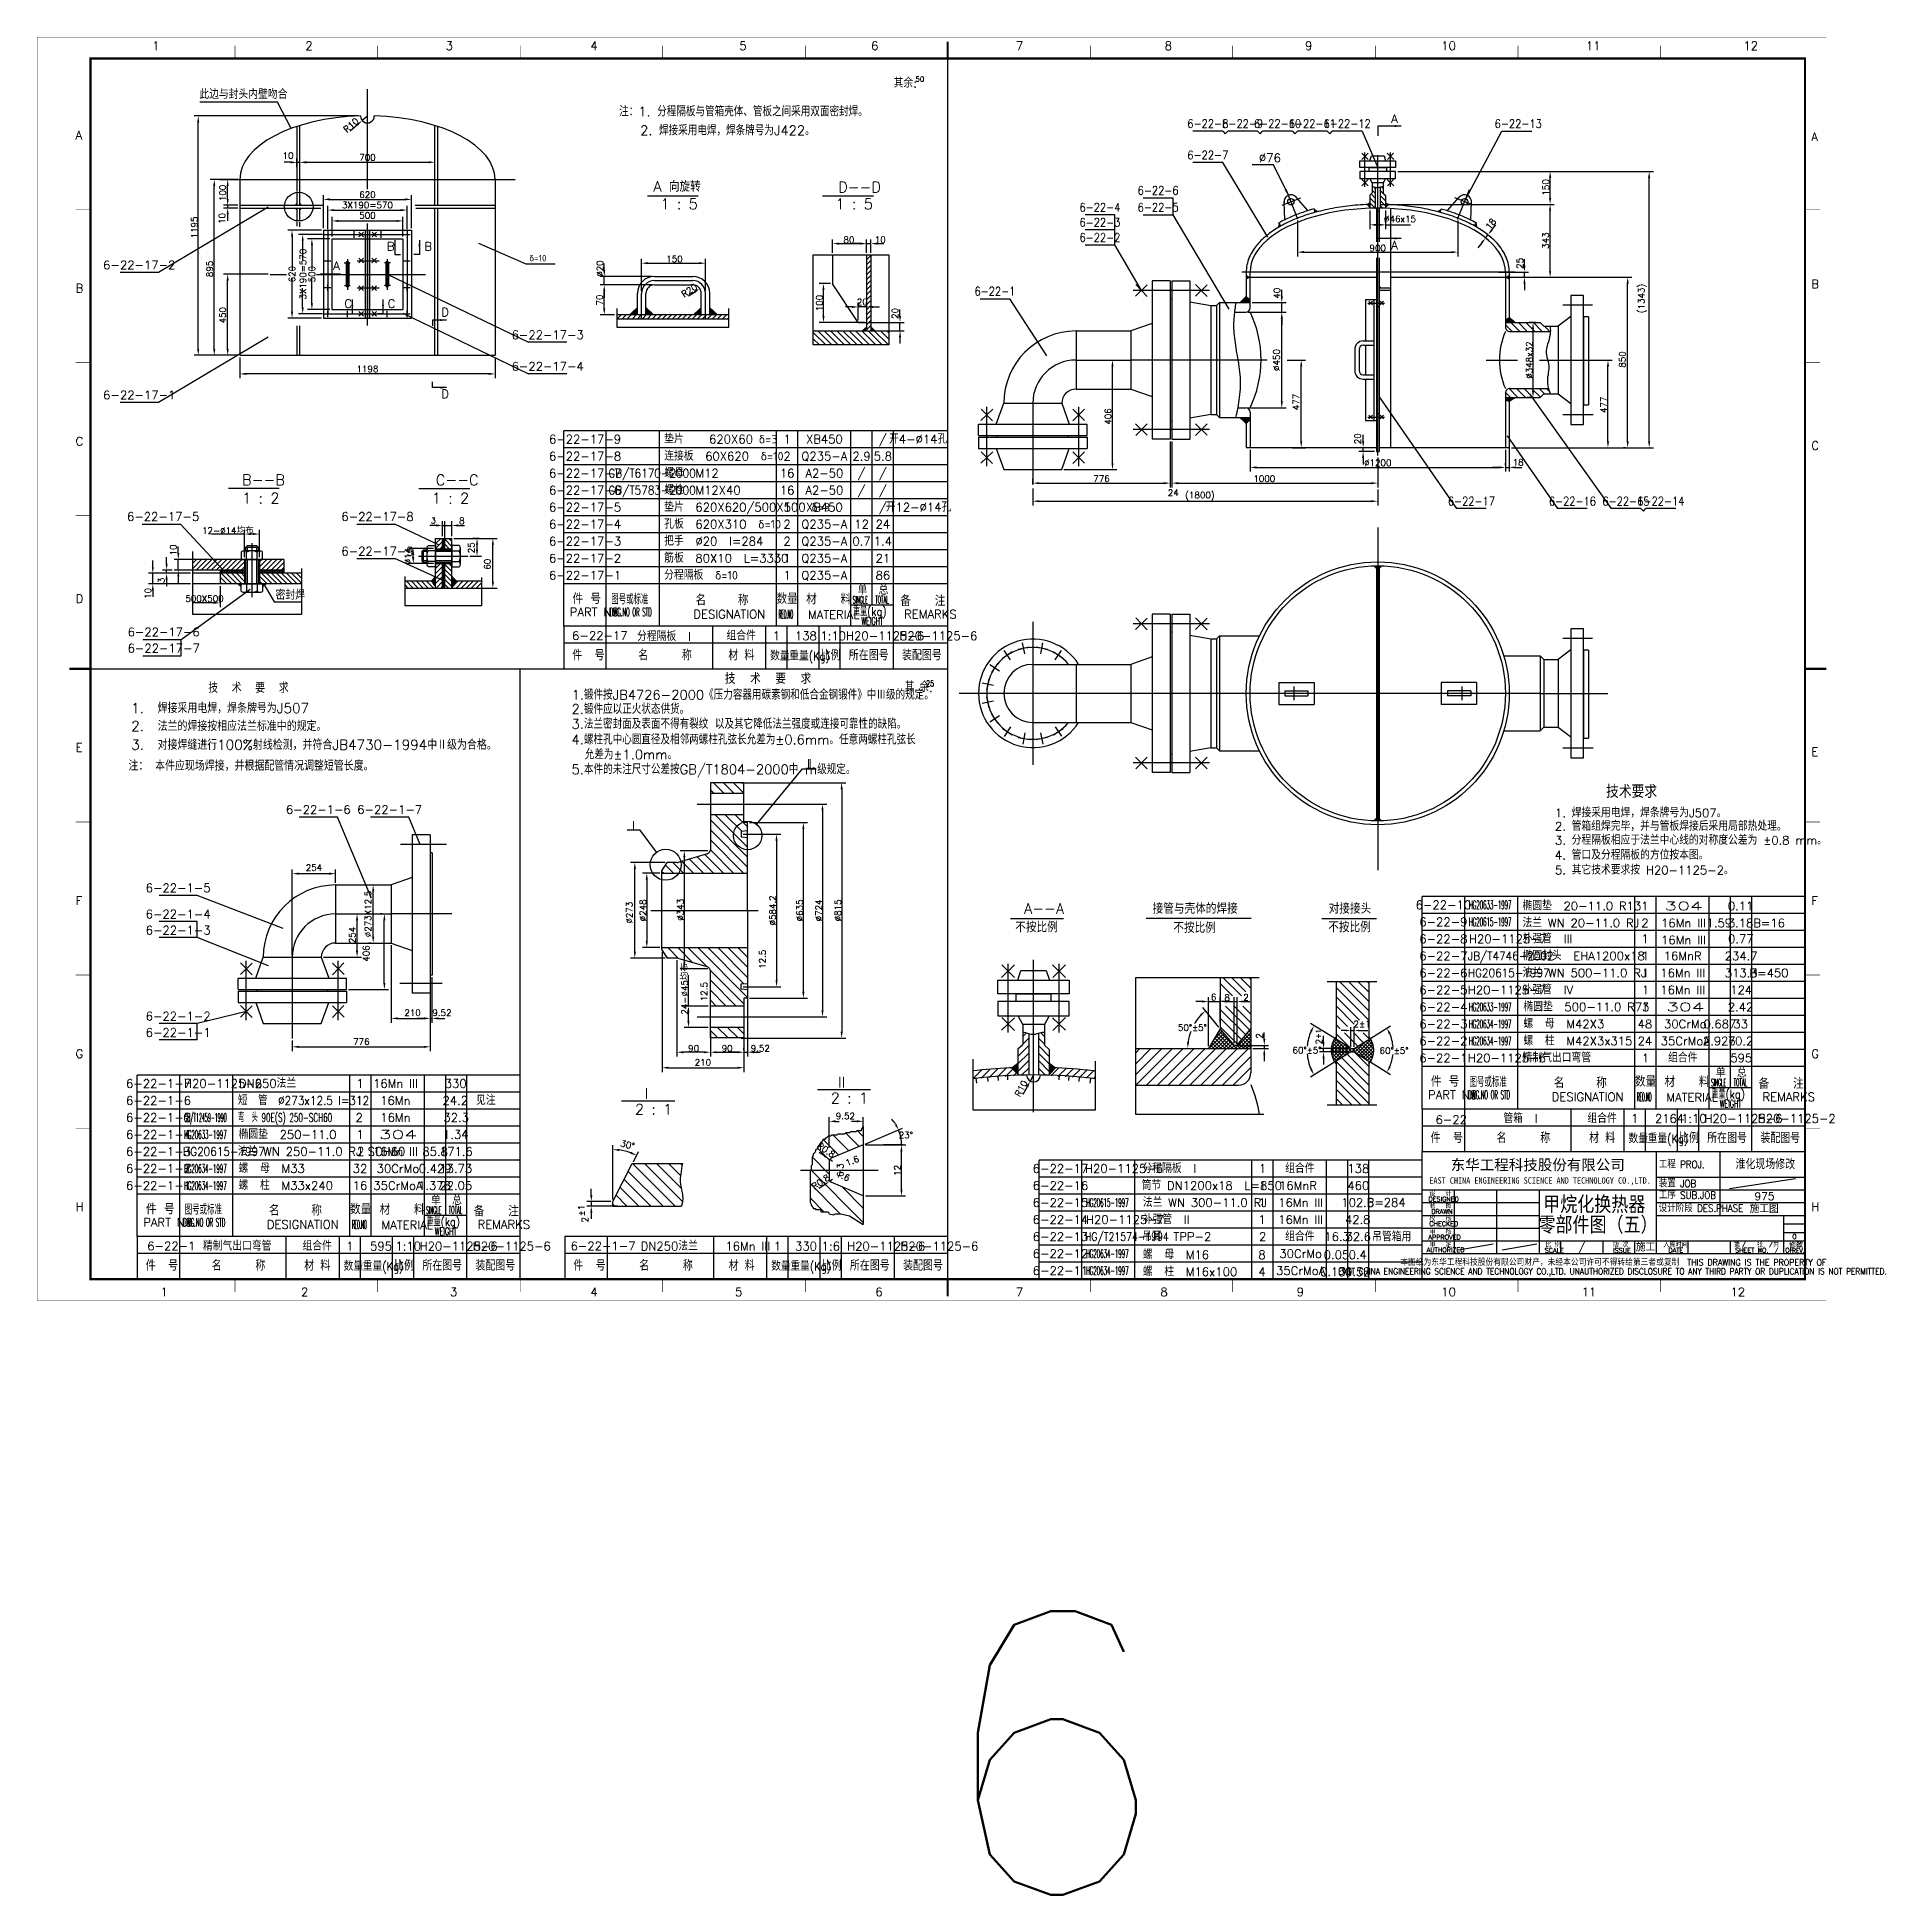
# Model space of a CAD drawing. Extents: x 49444 to 186655, y 41039 to 60167.
# Drawn here: x 140032 to 153068, y 43719 to 56823 of the extents above; entities that cross this region are included whole.
import ezdxf
from ezdxf.enums import TextEntityAlignment as Align

# ---------------------------------------------------------------- set-up
doc = ezdxf.new("R2010")
doc.units = 0
doc.header["$LTSCALE"] = 60
doc.header["$MEASUREMENT"] = 0
doc.header["$PDMODE"] = 3
doc.header["$PDSIZE"] = 0.001
doc.layers.get('0').update_dxf_attribs({"linetype": 'CONTINUOUS'})
doc.layers.get('DEFPOINTS').update_dxf_attribs({"linetype": 'CONTINUOUS'})
doc.layers.add('XX', color=7, linetype='CONTINUOUS')
doc.styles.add('LZH', font='txt_l', dxfattribs={"bigfont": 'hztxt_l'})
doc.styles.add('SBTXT', font='txt_l.shx', dxfattribs={"bigfont": 'hztxt_l.shx'})
doc.styles.add('ST', font='')
doc.styles.get("Standard").update_dxf_attribs({"font": 'txt_l', "bigfont": 'hztxt_l'})
doc.styles.get('ST').set_extended_font_data('SimSun')
doc.dimstyles.get("Standard").update_dxf_attribs({"dimtxt": 0.18, "dimasz": 0.18, "dimexe": 0.18, "dimexo": 0.0625, "dimgap": 0.09, "dimtad": 0, "dimtih": 1, "dimtoh": 1, "dimdec": 4, "dimzin": 0, "dimdsep": 46, "dimtxsty": 'Standard', "dimcen": 0.09, "dimadec": 0, "dimazin": 0, "dimtfac": 1, "dimtdec": 4, "dimtofl": 0, "dimtmove": 0, "dimatfit": 3, "dimfxl": 0, "dimtolj": 1, "dimtzin": 0, "dimarcsym": 0})
doc.dimstyles.new('STANDARD$0', dxfattribs={"dimtxt": 3, "dimasz": 3, "dimexe": 2, "dimexo": 1, "dimgap": 0.5, "dimtad": 1, "dimdec": 0, "dimzin": 0, "dimdsep": 46, "dimtxsty": 'Standard', "dimcen": 1, "dimclrd": 256, "dimclre": 256, "dimclrt": 256, "dimadec": 0, "dimazin": 0, "dimtfac": 1.5, "dimtdec": 3, "dimtix": 1, "dimtmove": 0, "dimatfit": 2, "dimfxl": 0, "dimtolj": 1, "dimarcsym": 0})
pattern_1 = [(45, (115082.156, 38769.27), (-26.516504, 26.516504), [])]

msp = doc.modelspace()

# ---------------------------------------------------------------- texts
for s, height, p in [('1', 60, (140842.774292, 56731.907614)), ('2', 60, (141922.774292, 56731.907614)), ('3', 60, (142912.774292, 56731.907614)), ('4', 60, (143932.774292, 56731.907614)), ('5', 60, (144982.774292, 56731.907614)), ('6', 60, (145912.774292, 56731.907614)), ('7', 60, (146932.774292, 56731.907614)), ('8', 60, (147982.774292, 56731.907614)), ('9', 60, (148972.774292, 56731.907614)), ('10', 60, (149932.774292, 56731.907614)), ('11', 60, (150952.774292, 56731.907614)), ('12', 60, (152062.774292, 56731.907614)), ('其余:', 59.94, (146071.337964, 56468.050122)), ('此边与封头内壁吻合', 60, (141175.704964, 56387.880758)), ('注：1. 分程隔板与管箱壳体、管板之间采用双面密封焊。', 67.5, (144135.647348, 56264.656057)), ('A', 60, (149579.580007, 56217.236203)), ('A', 60, (140302.774292, 56101.907614)), (' 2. 焊接采用电焊，焊条牌号为J422。', 67.5, (144237.549224, 56130.836879)), ('A', 60, (152542.086603, 56090.183747)), ('%%c76', 60, (148647.004882, 55941.218983)), ('A 向旋转', 75, (144377.230268, 55732.859353)), ('D--D', 75, (145680.220323, 55727.606878)), ('1 : 5', 75, (144426.39467, 55609.157965)), ('1 : 5', 75, (145661.050325, 55609.157965)), ('B', 60, (142497.559084, 55317.241269)), ('B', 60, (142762.476727, 55317.241269)), ('A', 60, (149579.580007, 55325.690141)), ('A', 60, (142120.148485, 55180.352329)), ('δ=10', 45, (143502.185209, 55241.604021)), ('B', 60, (140302.774292, 55021.907614)), ('B', 60, (152542.774292, 55051.907614)), ('C', 60, (142197.935028, 54913.005065)), ('C', 60, (142504.086966, 54913.005065)), ('D', 60, (142881.087075, 54853.212924)), ('D', 60, (142881.087075, 54276.300664)), ('C', 60, (140302.774292, 53941.907614)), ('C', 60, (152542.774292, 53911.907614)), ('B--B', 75, (141477.045269, 53662.245084)), ('C--C', 75, (142842.585954, 53662.245084)), ('1 : 2', 75, (141476.763273, 53532.963028)), ('1 : 2', 75, (142814.74295, 53532.963028)), ('24', 45, (148004.346996, 53586.664532)), ('3', 40, (142808.433719, 53392.391255)), ('D', 60, (140302.774292, 52831.907614)), ('6-22-17', 60, (143804.31122, 52571.194489)), ('分程隔板  I', 60, (144262.461789, 52564.667974)), ('组合件', 60, (144892.69281, 52569.613506)), ('1', 60, (145218.517979, 52569.613506)), ('138', 60, (145375.160326, 52569.613506)), ('1:10', 60, (145554.708232, 52569.613506)), ('H20-1125-6', 60, (145736.017979, 52569.613506)), ('H20-1125-6', 60, (146111.017979, 52569.613506)), ('                  技  术  要  求  ', 75, (143875.091076, 52260.796786)), ('技  术  要  求', 70, (141237.561137, 52198.102832)), ('1.锻件按JB4726-2000《压力容器用碳素钢和低合金钢锻件》中Ⅲ级的规定。', 67.5, (143800.411511, 52150.100426)), ('  1.  焊接采用电焊，焊条牌号为J507', 70, (140599.399158, 52054.606678)), ('2.锻件应以正火状态供货。  ', 67.5, (143800.411511, 52049.281704)), ('  2.  法兰的焊接按相应法兰标准中的规定。', 70, (140599.399158, 51928.28206)), ('3.法兰密封面及表面不得有裂纹 以及其它降低法兰强度或连接可靠性的缺陷。', 67.5, (143800.411511, 51944.281704)), ('4.螺柱孔中心圆直径及相邻两螺柱孔弦长允差为±0.6mm。任意两螺柱孔弦长', 67.5, (143800.411511, 51834.104665)), ('E', 60, (140302.774292, 51781.907614)), ('  3.  对接焊缝进行100%射线检测，并符合JB4730-1994中Ⅱ级为合格。', 70, (140599.399158, 51796.136289)), ('  允差为±1.0mm。', 67.5, (143800.411511, 51729.104665)), ('E', 60, (152542.774292, 51751.907614)), ('注： 本件应现场焊接，并根据配管情况调整短管长度。', 70, (140675.827917, 51648.849067)), ('5.本件的未注尺寸公差按GB/T1804-2000中 m级规定。', 67.5, (143800.411511, 51624.104665)), ('技术要求', 90, (151094.601292, 51456.561502)), ('1. 焊接采用电焊，焊条牌号为J507。', 59.94, (150734.052861, 51320.695098)), ('2. 管箱组焊完毕，并与管板焊接后采用局部热处理。', 59.94, (150734.052861, 51225.901709)), ('3. 分程隔板相应于法兰中心线的对称度公差为 %%p0.8 mm。', 59.94, (150734.052861, 51127.412881)), ('4. 管口及分程隔板的方位按本图。', 59.94, (150734.052861, 51022.283317)), ('5. 其它技术要求按 H20-1125-2。', 59.94, (150734.052861, 50917.153754)), ('F', 60, (140302.774292, 50701.907614)), ('椭圆垫  20-11.0 R13', 60, (150505.592132, 50664.085718)), ('F', 60, (152542.774292, 50701.907614)), ('法兰 WN 20-11.0 RJ', 60, (150505.592132, 50544.085718)), ('H20-1125-7', 60, (150127.774293, 50431.90762)), ('补强管  III', 60, (150506.526996, 50431.907621)), ('椭圆垫  500-11.0 R73', 60, (150512.059772, 49951.907613)), ('螺  母  M42X3', 60, (150512.059772, 49831.907613)), ('G', 60, (140302.774292, 49621.907614)), ('螺  柱  M42X3x315', 60, (150512.059772, 49711.907613)), ('G', 60, (152542.774292, 49621.907614)), ('H20-1125-6', 60, (141067.774293, 49411.907607)), ('DN250法兰', 60, (141455.073741, 49411.907607)), ('I', 75, (144315.566403, 49333.864444)), ('II', 75, (145679.101095, 49413.358932)), ('2 : 1', 75, (144246.580609, 49222.234475)), ('2 : 1', 75, (145627.642588, 49301.728962)), ('6-22', 60, (149892.187826, 49156.907615)), ('管箱  I', 60, (150371.04941, 49164.613506)), ('组合件', 60, (150963.517979, 49164.613506)), ('1', 60, (151271.017979, 49164.613506)), ('2164', 60, (151439.254927, 49164.613506)), ('1:10', 60, (151624.163456, 49164.613506)), ('H20-1125-6', 60, (151788.517979, 49164.613506)), ('H20-1125-2', 60, (152163.517979, 49164.613506)), ('椭圆垫  250-11.0', 60, (141452.059772, 49051.907607)), ('螺  母  M33', 60, (141452.059772, 48811.907607)), ('螺  柱  M33x240', 60, (141452.059772, 48691.907607)), ('法兰 WN 300-11.0 RJ', 60, (147828.480883, 48571.907613)), ('DESIGNED^J', 33, (149842.773224, 48610.61012)), ('H', 60, (140302.774292, 48541.907614)), ('H20-1125-7', 60, (147427.774293, 48451.907613)), ('补强管  II', 60, (147828.480883, 48451.907613)), ('DRAWN^J', 33, (149862.134091, 48522.682613)), ('H', 60, (152542.774292, 48541.907614)), ('APPROVED^J', 33, (149842.1655, 48341.59888)), ('CHECKED^J', 33, (149848.399315, 48436.476933)), ('6-22-1', 60, (140807.787947, 48265.773862)), ('精制气出口弯管', 60, (141201.095654, 48264.6135)), ('组合件', 60, (141903.517982, 48264.6135)), ('1', 60, (142211.017982, 48264.6135)), ('595', 60, (142379.25493, 48264.6135)), ('1:10', 60, (142558.104969, 48264.6135)), ('H20-1125-6', 60, (142728.517982, 48264.6135)), ('H20-1125-6', 60, (143103.517982, 48264.6135)), ('6-22-1-7', 60, (143793.049332, 48265.761013)), ('DN250法兰', 60, (144288.106895, 48264.613512)), ('16Mn III', 60, (144885.189034, 48264.613512)), ('1', 60, (145226.017977, 48264.613512)), ('330', 60, (145376.017977, 48264.613512)), ('1:6', 60, (145563.517977, 48264.613512)), ('H20-1125-6', 60, (145743.517977, 48264.613512)), ('H20-1125-6', 60, (146118.517977, 48264.613512)), ('螺  母  M16', 60, (147828.48088, 48204.085711)), ('AUTHORIZED', 33, (149829.565683, 48251.59888)), ('SCALE', 33, (150662.149071, 48248.102186)), ('ISSUE', 33, (151143.802997, 48248.102186)), ('DATE', 33, (151534.518855, 48249.407607)), ('SHEET NO.    OF^J', 33, (152004.469961, 48249.407607)), ('修改', 37.5, (152384.232977, 48282.887063)), ('螺  柱  M16x100', 60, (147828.48088, 48084.085711)), ('1', 60, (140902.774292, 47941.907614)), ('2', 60, (141892.774292, 47941.907614)), ('3', 60, (142942.774292, 47941.907614)), ('4', 60, (143932.774292, 47941.907614)), ('5', 60, (144952.774292, 47941.907614)), ('6', 60, (145942.774292, 47941.907614)), ('7', 60, (146932.774292, 47941.907614)), ('8', 60, (147952.774292, 47941.907614)), ('9', 60, (148912.774292, 47941.907614)), ('10', 60, (149932.774292, 47941.907614)), ('11', 60, (150922.774292, 47941.907614)), ('12', 60, (151972.774292, 47941.907614)), ('6', 2000, (146321.844793, 43719.082864))]:
    msp.add_text(s, height=height).set_placement(p)
msp.add_text('50', height=35.964).set_placement((146286.850926, 56509.219657), align=Align.RIGHT)
for s, height, width, p in [('6-22-8', 60, 0.85, (148286.640451, 56182.366771)), ('6-22-9', 60, 0.85, (148532.262823, 56182.366771)), ('6-22-10', 60, 0.85, (148777.885195, 56182.366771)), ('6-22-11', 60, 0.85, (149023.507567, 56182.366771)), ('6-22-12', 60, 0.85, (149269.129939, 56182.366771)), ('6-22-13', 60, 0.85, (150475.560401, 56182.102745)), ('6-22-7', 60, 0.85, (148286.640451, 55961.071105)), ('6-22-6', 60, 0.85, (147936.30793, 55711.463461)), ('6-22-4', 60, 0.85, (147525.761179, 55592.362336)), ('6-22-5', 60, 0.85, (147936.30793, 55592.373992)), ('6-22-3', 60, 0.85, (147525.761179, 55486.028978)), ('6-22-2', 60, 0.85, (147525.761179, 55379.69562)), ('6-22-1', 60, 0.85, (146785.465519, 55000.493273)), ('6-22-17', 60, 0.85, (150145.252883, 53519.633503)), ('6-22-16', 60, 0.85, (150857.337876, 53519.633503)), ('6-22-15', 60, 0.85, (151235.176282, 53519.633503)), ('6-22-14', 60, 0.85, (151480.798654, 53519.633503)), ('II', 60, 0.6, (145477.362404, 51670.034618)), ('EAST CHINA ENGINEERING SCIENCE AND TECHNOLOGY CO.,LTD. UNAUTHORIZED DISCLOSURE TO ANY THIRD PARTY OR DUPLICATION IS NOT PERMITTED.', 45, 0.85, (151139.719101, 48094.546848)), ('本图纸为东华工程科技股份有限公司财产，未经本公司许可不得转给第三者或复制  THIS DRAWING IS THE PROPERTY OF', 45, 0.9, (151146.011758, 48157.598802))]:
    msp.add_text(s, height=height, dxfattribs=dict(width=width)).set_placement(p, align=Align.CENTER)
for s, height, p in [('6-22-17-2', 60, (140751.943069, 55185.320443)), ('6-22-17-3', 60, (143631.744025, 54692.885347)), ('6-22-17-4', 60, (143631.744025, 54470.638626)), ('6-22-17-1', 60, (140751.943069, 54268.298523)), ('6-22-17-5', 60, (140920.359655, 53410.986986)), ('6-22-17-8', 60, (142431.938126, 53410.986986)), ('6-22-17-9', 60, (142431.938126, 53167.035288)), ('密封焊', 60, (141816.587616, 52855.417599)), ('6-22-17-6', 60, (140924.103707, 52596.536213)), ('6-22-17-7', 60, (140924.103707, 52482.222196)), ('6-22-1-6', 60, (142014.547755, 51344.060288)), ('6-22-1-7', 60, (142517.39543, 51344.060288)), ('I', 60, (144236.728167, 51232.433257)), ('6-22-1-5', 60, (141026.211444, 50791.646909)), ('接管与壳体的焊接', 75, (148197.437049, 50639.310977)), ('1', 60, (151368.48088, 50664.085718)), ('0.11', 60, (152043.48088, 50664.085718)), ('6-22-1-4', 60, (141026.211444, 50607.051495)), ('不按比例', 75, (148193.437229, 50504.141136)), ('2', 60, (151368.48088, 50544.085718)), ('16Mn III', 60, (151641.31011, 50544.085718)), ('1.59', 60, (151893.48088, 50544.085718)), ('3.18', 60, (152043.48088, 50544.085718)), ('B=16', 60, (152244.196674, 50544.085718)), ('6-22-1-3', 60, (141026.211444, 50493.350148)), ('1', 60, (151369.415744, 50431.907621)), ('16Mn III', 60, (151641.31011, 50424.085718)), ('0.77', 60, (152044.415744, 50431.907621)), ('6-22-1-2', 60, (141026.211444, 49887.176174)), ('1', 60, (151368.480883, 49951.907613)), ('2.42', 60, (152043.480883, 49951.907613)), ('6-22-1-1', 60, (141026.211444, 49771.756473)), ('48', 60, (151368.480883, 49831.907613)), ('30CrMo', 60, (151653.480883, 49831.907613)), ('33', 60, (152043.480883, 49831.907613)), ('24', 60, (151368.480883, 49711.907613)), ('35CrMoA', 60, (151653.480883, 49711.907613)), ('2.926', 60, (151893.480883, 49711.907613)), ('70.2', 60, (152043.480883, 49711.907613)), ('1', 60, (142308.480883, 49411.907607)), ('16Mn III', 60, (142558.929986, 49411.907607)), ('330', 60, (142983.480883, 49411.907607)), ('1', 60, (142305.150227, 49291.907608)), ('16Mn', 60, (142557.681405, 49291.907608)), ('24.2', 60, (142980.150227, 49291.907608)), ('见注', 60, (143195.700346, 49291.907608)), ('2', 60, (142302.686982, 49171.907608)), ('16Mn', 60, (142558.055121, 49171.907608)), ('32.3', 60, (142986.41496, 49171.907608)), ('1', 60, (142308.480883, 49051.907607)), ('1.34', 60, (142983.480883, 49051.907607)), ('32', 60, (142308.480883, 48811.907607)), ('16', 60, (142308.480883, 48691.907607)), ('35CrMoA', 60, (142576.024927, 48691.907607)), ('30CrMo', 60, (142576.024927, 48811.907607)), ('1.378', 60, (142833.480883, 48691.907607)), ('22.05', 60, (142983.480883, 48691.907607)), ('13.73', 60, (142983.480883, 48811.907607)), ('1', 60, (148668.480883, 48571.907613)), ('16Mn III', 60, (148941.310112, 48571.907613)), ('102.6', 60, (149343.480883, 48571.907613)), ('B=284', 60, (149544.196677, 48573.221732)), ('甲烷化换热器 ', 120, (151052.887168, 48527.836266)), ('1', 60, (148668.480883, 48451.907613)), ('16Mn III', 60, (148941.310112, 48451.907613)), ('42.8', 60, (149343.480883, 48451.907613)), ('零部件图（五）', 120, (151038.208285, 48383.580445)), ('吊管箱用', 60, (149583.336309, 48329.311066)), ('8', 60, (148668.48088, 48204.085711)), ('30CrMo', 60, (148941.310112, 48211.907613)), ('0.05', 60, (149193.48088, 48204.085711)), ('0.4', 60, (149343.48088, 48204.085711)), ('4', 60, (148668.48088, 48084.085711)), ('35CrMoA', 60, (148941.310112, 48091.907613)), ('0.131', 60, (149193.48088, 48084.085711)), ('0.52', 60, (149343.48088, 48084.085711))]:
    msp.add_text(s, height=height).set_placement(p, align=Align.CENTER)
for s, p in [('6-22-17-9', (143895.274292, 53986.907614)), ('1', (145320.274292, 53986.907614)), ('XB450', (145582.774292, 53986.907614)), ('/', (145995.274292, 53986.907614)), ('开4-%%C14孔', (146243.933122, 53986.907614)), ('6-22-17-8', (143895.274292, 53866.907614)), ('2', (145320.274292, 53866.907614)), ('Q235-A', (145582.774292, 53866.907614)), ('2.9', (145845.274292, 53866.907614)), ('5.8', (145995.274292, 53866.907614)), ('6-22-17-7', (143895.274292, 53746.907614)), ('16', (145320.274292, 53746.907614)), ('A2-50', (145582.774292, 53746.907614)), ('/', (145845.274292, 53746.907614)), ('/', (145995.274292, 53746.907614)), ('6-22-17-6', (143895.274292, 53626.907614)), ('16', (145320.274292, 53626.907614)), ('A2-50', (145582.774292, 53626.907614)), ('/', (145845.274292, 53626.907614)), ('/', (145995.274292, 53626.907614)), ('6-22-17-5', (143895.274292, 53506.907614)), ('1', (145320.274292, 53506.907614)), ('XB450', (145582.774292, 53506.907614)), ('/', (145995.274292, 53506.907614)), ('开12-%%C14孔', (146247.041462, 53506.907614)), ('6-22-17-4', (143895.274292, 53386.907614)), ('2', (145320.274292, 53386.907614)), ('Q235-A', (145582.774292, 53386.907614)), ('12', (145845.274292, 53386.907614)), ('24', (145995.274292, 53386.907614)), ('6-22-17-3', (143895.274292, 53266.907614)), ('2', (145320.274292, 53266.907614)), ('Q235-A', (145582.774292, 53266.907614)), ('0.7', (145845.274292, 53266.907614)), ('1.4', (145995.274292, 53266.907614)), ('6-22-17-2', (143895.274292, 53146.907614)), ('1', (145320.274292, 53146.907614)), ('Q235-A', (145582.774292, 53146.907614)), ('21', (145995.274292, 53146.907614)), ('6-22-17-1', (143895.274292, 53026.907614)), ('1', (145320.274292, 53026.907614)), ('Q235-A', (145582.774292, 53026.907614)), ('86', (145995.274292, 53026.907614)), ('6-22-10', (149947.774292, 50701.907614)), ('6-22-9', (149947.774292, 50581.907614)), ('6-22-8', (149947.774292, 50461.907614)), ('6-22-7', (149947.774292, 50341.907614)), ('1', (151372.774292, 50341.907614)), ('16MnR', (151635.274292, 50341.907614)), ('234.7', (152047.774292, 50341.907614)), ('6-22-6', (149947.774292, 50221.907614)), ('1', (151372.774292, 50221.907614)), ('16Mn III', (151635.274292, 50221.907614)), ('313.3', (152047.774292, 50221.907614)), ('B=450', (152243.468859, 50221.907614)), ('6-22-5', (149947.774292, 50101.907614)), ('1', (151372.774292, 50101.907614)), ('16Mn III', (151635.274292, 50101.907614)), ('124', (152047.774292, 50101.907614)), ('6-22-4', (149947.774292, 49981.907614)), ('6-22-3', (149947.774292, 49861.907614)), ('0.687', (151897.774292, 49861.907614)), ('6-22-2', (149947.774292, 49741.907614)), ('6-22-1', (149947.774292, 49621.907614)), ('1', (151372.774292, 49621.907614)), ('组合件', (151635.274292, 49621.907614)), ('595', (152047.774292, 49621.907614)), ('6-22-1-7', (140887.774295, 49441.907608)), ('6-22-1-6', (140887.774295, 49321.907608)), ('6-22-1-5', (140887.774295, 49201.907608)), ('6-22-1-4', (140887.774295, 49081.907608)), ('6-22-1-3', (140887.774295, 48961.907608)), ('2', (142312.774292, 48961.907608)), ('16Mn III', (142557.818336, 48961.907608)), ('85.8', (142837.774292, 48961.907608)), ('171.6', (142987.774292, 48961.907608)), ('组合件', (148935.274292, 48841.907614)), ('6-22-1-2', (140887.774295, 48841.907608)), ('6-22-1-1', (140887.774295, 48721.907608)), ('0.429', (142837.774292, 48841.907608)), ('6-22-17', (147247.774292, 48841.907614)), ('6-22-16', (147247.774292, 48721.907614)), ('1', (148672.774292, 48841.907614)), ('1', (148672.774292, 48721.907614)), ('16MnR', (148923.103521, 48721.907614)), ('460', (149347.774292, 48721.907614)), ('138', (149347.774292, 48841.907614)), ('6-22-15', (147247.774292, 48601.907614)), ('6-22-14', (147247.774292, 48481.907614)), ('6-22-13', (147247.774292, 48361.907614)), ('2', (148672.774292, 48361.907614)), ('组合件', (148935.274292, 48361.907614)), ('16.3', (149197.774292, 48361.907614)), ('32.6', (149347.774292, 48361.907614)), ('6-22-12', (147247.774292, 48241.907614)), ('6-22-11', (147247.774292, 48121.907614))]:
    msp.add_text(s, height=60).set_placement(p, align=Align.MIDDLE_CENTER)
for s, height, p in [('垫片    620X60 δ=3', 60, (144453.274292, 53986.907614)), ('连接板  60X620  δ=10', 60, (144453.274292, 53866.907614)), ('螺母  M12', 60, (144453.274292, 53746.907614)), ('螺栓  M12X40', 60, (144453.274292, 53626.907614)), ('垫片  620X620/500X500 δ=3', 60, (144453.274292, 53506.907614)), ('孔板  620X310  δ=10', 60, (144453.274292, 53386.907614)), ('把手  %%c20  l=284', 60, (144453.274292, 53266.907614)), ('筋板  80X10  L=3330', 60, (144453.274292, 53146.907614)), ('分程隔板  δ=10', 60, (144453.274292, 53026.907614)), ('椭圆封头  EHA1200x18', 60, (150505.774292, 50341.907614)), ('法兰 WN 500-11.0 RJ', 60, (150505.774292, 50221.907614)), ('H20-1125-7', 60, (150120.274292, 50101.907614)), ('补强管  IV', 60, (150505.774292, 50101.907614)), ('H20-1125-6', 60, (150120.274292, 49621.907614)), ('精制气出口弯管', 60, (150505.774292, 49621.907614)), ('法兰 WN 250-11.0 RJ SCH60', 60, (141445.774292, 48961.907608)), ('分程隔板  I', 60, (147826.031543, 48841.907614)), ('淮化现场修改', 70, (152007.62465, 48872.907615)), ('H20-1125-6', 60, (147420.274292, 48841.907614)), ('筒节 DN1200x18  L=850', 60, (147820.169827, 48721.907614)), ('975', 54.4251969, (152142.025859, 48646.907615)), ('施工图', 54.4251969, (152107.62465, 48556.907615)), ('吊耳  TPP-2', 60, (147823.500065, 48361.907614))]:
    msp.add_text(s, height=height).set_placement(p, align=Align.MIDDLE_LEFT)
for s, width, p in [('GB/T6170-2000', 0.9, (144059.930536, 53746.907614)), ('GB/T5783-2000', 0.9, (144059.930536, 53626.907614)), ('JB/T4746-2002', 0.9, (150120.274292, 50341.907614)), ('HG20615-1997', 0.9, (150120.274292, 50221.907614)), ('HG20615-1997', 0.9, (141060.274292, 48961.907608)), ('HG/T21574-1994', 0.8, (147420.274292, 48361.907614))]:
    msp.add_text(s, height=60, dxfattribs=dict(width=width)).set_placement(p, align=Align.MIDDLE_LEFT)
for s, height, width, p in [('件  号', 75, 0.85, (143805.274294, 52426.907615)), ('名     称', 75, 0.85, (144270.274294, 52426.907615)), ('材 料', 75, 0.85, (144904.974785, 52426.907615)), ('数量', 60, 0.85, (145200.274294, 52426.907615)), ('重量(Kg)', 60, 0.85, (145335.274294, 52426.907615)), ('比例', 75, 0.85, (145556.583545, 52426.907615)), ('所在图号', 75, 0.85, (145755.274294, 52426.907615)), ('装配图号', 75, 0.85, (146130.274294, 52426.907615)), ('其 余:', 75, 0.7, (146149.802998, 52203.234876)), ('短  管  %%c273x12.5 l=312', 60, 0.9, (141447.746219, 49291.907608)), ('件  号', 75, 0.85, (149857.774294, 49021.907615)), ('名     称', 75, 0.85, (150322.774294, 49021.907615)), ('材 料', 75, 0.85, (150974.978294, 49021.907615)), ('数量', 60, 0.85, (151252.774294, 49021.907615)), ('重量(Kg)', 60, 0.85, (151387.774294, 49021.907615)), ('比例', 75, 0.85, (151609.083545, 49021.907615)), ('所在图号', 75, 0.85, (151807.774294, 49021.907615)), ('装配图号', 75, 0.85, (152182.774294, 49021.907615)), ('工程 PROJ.', 52.5, 0.85, (151466.297247, 48845.057865)), ('装置 JOB', 52.5, 0.85, (151466.297247, 48710.355809)), ('设   计^J', 37.5, 0.85, (149848.658441, 48647.527155)), ('工序 SUB.JOB', 52.5, 0.85, (151466.297247, 48628.214192)), ('校   核^J', 37.5, 0.85, (149848.67755, 48471.532328)), ('制   图^J', 37.5, 0.85, (149848.67755, 48561.496825)), ('设计阶段 DES.PHASE', 52.5, 0.85, (151465.380056, 48535.934652)), ('审   核^J', 37.5, 0.85, (149848.67755, 48377.731512)), ('审   定', 37.5, 0.85, (149848.67755, 48287.731512)), (' 比 例', 37.5, 0.85, (150643.265679, 48286.493034)), ('版 次', 37.5, 0.85, (151143.506477, 48286.493034)), ('入库时间', 37.5, 0.85, (151498.243851, 48286.493034)), ('第     张   共     张^J', 37.5, 0.85, (151996.519625, 48287.681244)), ('REV.', 33, 0.85, (152407.230299, 48247.810681)), ('件  号', 75, 0.85, (140797.774297, 48121.907608)), ('名     称', 75, 0.85, (141262.774297, 48121.907608)), ('材 料', 75, 0.85, (141914.978297, 48121.907608)), ('数量', 60, 0.85, (142192.774297, 48121.907608)), ('重量(Kg)', 60, 0.85, (142327.774297, 48121.907608)), ('比例', 75, 0.85, (142549.083548, 48121.907608)), ('所在图号', 75, 0.85, (142747.774297, 48121.907608)), ('装配图号', 75, 0.85, (143122.774297, 48121.907608)), ('件  号', 75, 0.85, (143812.774292, 48121.90762)), ('名     称', 75, 0.85, (144277.774292, 48121.90762)), ('材 料', 75, 0.85, (144907.774292, 48121.90762)), ('数量', 60, 0.85, (145207.774292, 48121.90762)), ('重量(Kg)', 60, 0.85, (145342.774292, 48121.90762)), ('比例', 75, 0.85, (145564.083543, 48121.90762)), ('所在图号', 75, 0.85, (145762.774292, 48121.90762)), ('装配图号', 75, 0.85, (146137.774292, 48121.90762))]:
    msp.add_text(s, height=height, dxfattribs=dict(width=width)).set_placement(p)
at = {"width": 0.8}
msp.add_text('25 ', height=42, dxfattribs=at).set_placement((146380.176682, 52242.465602), align=Align.RIGHT)
at = {"style": 'LZH'}
for s, p in [('A--A', (146990.462467, 50638.99943)), ('对接接头', (149138.710804, 50639.388011)), ('不按比例  ', (146928.710567, 50507.913506)), ('不按比例  ', (149136.004788, 50508.302087))]:
    msp.add_text(s, height=75, dxfattribs=at).set_placement(p)
for s, width, p, p2 in [('HG20633-1997', 0.843882, (150127.774293, 50671.90762), (150427.774293, 50671.90762)), ('304', 3.157895, (151506.31011, 50664.085718), (151776.31011, 50664.085718)), ('HG20615-1997', 0.843882, (150127.774293, 50551.90762), (150427.774293, 50551.90762)), ('HG20633-1997', 0.843882, (150127.774293, 49951.907613), (150427.774293, 49951.907613)), ('304', 3.157895, (151518.480883, 49951.907613), (151788.480883, 49951.907613)), ('HG20634-1997', 0.843882, (150127.774293, 49831.907613), (150427.774293, 49831.907613)), ('HG20634-1997', 0.843882, (150127.774293, 49711.907613), (150427.774293, 49711.907613)), ('GB/T12459-1990', 0.722022, (141067.774295, 49171.907608), (141367.774295, 49171.907608)), ('弯  头 90E(S) 250-SCH60 ', 0.958333, (141447.746222, 49171.907608), (142137.746222, 49171.907608)), ('HG20633-1997', 0.843882, (141067.774293, 49051.907607), (141367.774293, 49051.907607)), ('304', 3.157895, (142441.024927, 49051.907607), (142711.024927, 49051.907607)), ('HG20634-1997', 0.843882, (141067.774293, 48811.907607), (141367.774293, 48811.907607)), ('HG20634-1997', 0.843882, (141067.774293, 48691.907607), (141367.774293, 48691.907607)), ('HG20615-1997', 0.843882, (147427.774293, 48571.907613), (147727.774293, 48571.907613)), ('HG20634-1997', 0.843882, (147427.774293, 48211.907613), (147727.774293, 48211.907613)), ('HG20634-1997', 0.843882, (147427.774293, 48091.907613), (147727.774293, 48091.907613))]:
    msp.add_text(s, height=60, dxfattribs=dict(width=width)).set_placement(p, p2, align=Align.FIT)
for s, rotation, p in [('12.5', 90, (145168.848384, 50385.804608)), ('12.5', 90, (144757.399083, 50156.856988)), ('1.6', 20.1681734457, (145832.221623, 48892.711072)), ('6.3', 90.0000000204, (145717.555613, 48879.086585)), ('1.6', 337.0000000052, (145750.427019, 48750.790443))]:
    msp.add_text(s, height=45, rotation=rotation).set_placement(p, align=Align.RIGHT)
for s, height, p in [('+1', 34.65, (149082.455111, 49757.411679)), ('±1', 45, (143892.510655, 48505.124873))]:
    msp.add_text(s, height=height, rotation=90).set_placement(p)
at = {"color": 0, "linetype": 'ByBlock'}
msp.add_text('2±1', height=46.2, dxfattribs=at).set_placement((149374.35052, 49861.859205), align=Align.MIDDLE_CENTER)
at = {"style": 'ST'}
msp.add_text('东华工程科技股份有限公司', height=75, dxfattribs=at).set_placement((150613.350904, 48830.996276), align=Align.CENTER)
at = {"style": 'ST', "width": 0.9}
msp.add_text('EAST CHINA ENGINEERING SCIENCE AND TECHNOLOGY CO.,LTD.', height=45, dxfattribs=at).set_placement((150629.506506, 48735.570664), align=Align.CENTER)
at = {"style": 'SBTXT'}
for s, height, p in [('0', 36.283465, (152422.774292, 48361.907614)), ('/', 54.425197, (150922.774292, 48286.907614)), ('施工', 54.4251969, (151372.774292, 48286.907614)), ('/', 27.212598, (152067.232539, 48309.407614)), ('/', 27.212598, (152177.958174, 48264.407614)), ('/', 27.212598, (152258.667819, 48309.407614)), ('/', 27.212598, (152295.327947, 48264.407614))]:
    msp.add_text(s, height=height, dxfattribs=at).set_placement(p, align=Align.MIDDLE_CENTER)
at = {"char_height": 45, "attachment_point": 5}
for insert, rotation in [((142245.588845, 56201.565196), 41.1234575715), ((146970.519632, 49406.847135), 61.5619262695)]:
    msp.add_mtext('\\A1;R10', dxfattribs=dict(at, insert=insert, rotation=rotation))
for s, insert in [('500X500', (141212.254521, 52862.461597)), ('\\A1;23%%d', (146157.43121, 49078.006532))]:
    msp.add_mtext(s, dxfattribs=dict(at, insert=insert))

# ---------------------------------------------------------------- blocks, each defined once
blk = doc.blocks.new('*D409')
at = {"lineweight": -2}
for p, q in [((142816, 50191), (142816, 49871)), ((142804, 50081), (142804, 49871)), ((142759, 49901), (142714, 49901)), ((142804, 49901), (142816, 49901)), ((142861, 49901), (142906, 49901))]:
    blk.add_line(p, q, dxfattribs=at)
for points in [[(142759, 49909), (142759, 49894), (142804, 49901)], [(142861, 49909), (142861, 49894), (142816, 49901)]]:
    blk.add_solid(points)
at = {"layer": 'DEFPOINTS', "color": 0}
for p in [(142816, 50206), (142804, 50096), (142816, 49901)]:
    blk.add_point(p, dxfattribs=at)
at = {"insert": (142886, 49941), "char_height": 45, "attachment_point": 5}
blk.add_mtext('\\A1;9.52', dxfattribs=at)
blk = doc.blocks.new('*D408')
at = {"lineweight": -2}
for p, q in [((147052, 53638), (147052, 53519)), ((149485, 53632), (149485, 53519)), ((147097, 53549), (149440, 53549))]:
    blk.add_line(p, q, dxfattribs=at)
for points in [[(147097, 53557), (147097, 53542), (147052, 53549)], [(149440, 53557), (149440, 53542), (149485, 53549)]]:
    blk.add_solid(points)
at = {"layer": 'DEFPOINTS', "color": 0}
for p in [(147052, 53653), (149485, 53647), (149485, 53549)]:
    blk.add_point(p, dxfattribs=at)
at = {"insert": (148231, 53585), "char_height": 45, "attachment_point": 5}
blk.add_mtext('\\A1;(1800)', dxfattribs=at)
blk = doc.blocks.new('*D475')
at = {"lineweight": -2}
for p, q in [((148847, 54545), (148975, 54545)), ((148945, 53972), (148945, 54500)), ((148883, 53927), (148975, 53927))]:
    blk.add_line(p, q, dxfattribs=at)
for points in [[(148938, 54500), (148953, 54500), (148945, 54545)], [(148938, 53972), (148953, 53972), (148945, 53927)]]:
    blk.add_solid(points)
at = {"layer": 'DEFPOINTS', "color": 0}
for p in [(148832, 54545), (148945, 54545), (148868, 53927)]:
    blk.add_point(p, dxfattribs=at)
at = {"insert": (148908, 54249), "char_height": 45, "attachment_point": 5, "rotation": 90}
blk.add_mtext('\\A1;477', dxfattribs=at)
blk = doc.blocks.new('*D412')
at = {"lineweight": -2}
for p, q in [((142226, 50638), (142318, 50638)), ((142288, 50378), (142288, 50593)), ((142051, 50333), (142318, 50333))]:
    blk.add_line(p, q, dxfattribs=at)
for points in [[(142280, 50593), (142295, 50593), (142288, 50638)], [(142280, 50378), (142295, 50378), (142288, 50333)]]:
    blk.add_solid(points)
at = {"layer": 'DEFPOINTS', "color": 0}
for p in [(142211, 50638), (142288, 50638), (142036, 50333)]:
    blk.add_point(p, dxfattribs=at)
at = {"insert": (142254, 50489), "char_height": 45, "attachment_point": 5, "rotation": 90}
blk.add_mtext('\\A1;254', dxfattribs=at)
blk = doc.blocks.new('*D413')
at = {"lineweight": -2}
for p, q in [((142465, 50638), (142450, 50638)), ((142480, 50150), (142480, 50593)), ((142228, 50105), (142510, 50105))]:
    blk.add_line(p, q, dxfattribs=at)
for points in [[(142473, 50593), (142488, 50593), (142480, 50638)], [(142473, 50150), (142488, 50150), (142480, 50105)]]:
    blk.add_solid(points)
at = {"layer": 'DEFPOINTS', "color": 0}
for p in [(142480, 50638), (142480, 50638), (142213, 50105)]:
    blk.add_point(p, dxfattribs=at)
at = {"insert": (142352, 50359), "char_height": 45, "attachment_point": 5, "rotation": 90}
blk.add_mtext('\\A1;406', dxfattribs=at)
blk = doc.blocks.new('CLB_WZ')
at = {"layer": 'XX'}
for s, height, p in [('单^J', 4, (-41.9, 15)), ('总^J', 4, (-32, 14.9)), ('件 号^J', 5, (-175.9, 10.5)), ('名    称^J', 5, (-118.09, 9.9)), ('数量^J', 5, (-80, 10.5)), ('材   料^J', 5, (-66.09, 10.3)), ('备   注^J', 5, (-21.8, 9.5)), ('PART NO.', 4, (-177.2, 4.7)), ('DESIGNATION^J', 4, (-119.09, 3.7)), ('MATERIAL^J', 4, (-65.19, 3.5)), ('REMARKS^J', 4, (-20, 3.7))]:
    blk.add_text(s, height=height, dxfattribs=at).set_placement(p)
for s, height, width, p, p2 in [('图号或标准^J', 5, 0.798981, (-157.7, 10.3), (-138.1, 10.3)), ('SINGLE^J', 3.5, 0.800977, (-44.2, 10.7), (-36, 10.7)), ('重量(kg)^J', 4, 1.174935, (-44, 5), (-26, 5)), ('TOTAL^J', 3.5, 0.904762, (-33.6, 10.8), (-26, 10.8)), ('DWG.NO OR STD^J', 4, 0.813953, (-158.4, 4.7), (-137.4, 4.7)), ('REO.NO^J', 4, 0.658541, (-79, 3.7), (-71.23, 3.7)), ('WEIGHT', 3.5, 0.996337, (-40.07, 0.76), (-29.87, 0.76))]:
    blk.add_text(s, height=height, dxfattribs=dict(at, width=width)).set_placement(p, p2, align=Align.FIT)
blk = doc.blocks.new('*D414')
at = {"lineweight": -2}
for p, q in [((141831, 50348), (141831, 50952)), ((142091, 50922), (141876, 50922)), ((142136, 50857), (142136, 50952))]:
    blk.add_line(p, q, dxfattribs=at)
for points in [[(141876, 50930), (141876, 50915), (141831, 50922)], [(142091, 50930), (142091, 50915), (142136, 50922)]]:
    blk.add_solid(points)
at = {"layer": 'DEFPOINTS', "color": 0}
for p in [(141831, 50922), (142136, 50842), (141831, 50333)]:
    blk.add_point(p, dxfattribs=at)
at = {"insert": (141984, 50965), "char_height": 45, "attachment_point": 5}
blk.add_mtext('\\A1;254', dxfattribs=at)
blk = doc.blocks.new('*D410')
at = {"lineweight": -2}
for p, q in [((142528, 50418), (142528, 49871)), ((142804, 50064), (142804, 49871)), ((142573, 49901), (142759, 49901))]:
    blk.add_line(p, q, dxfattribs=at)
for points in [[(142573, 49909), (142573, 49894), (142528, 49901)], [(142759, 49909), (142759, 49894), (142804, 49901)]]:
    blk.add_solid(points)
at = {"layer": 'DEFPOINTS', "color": 0}
for p in [(142528, 50433), (142804, 50079), (142804, 49901)]:
    blk.add_point(p, dxfattribs=at)
at = {"insert": (142679, 49941), "char_height": 45, "attachment_point": 5}
blk.add_mtext('\\A1;210', dxfattribs=at)
blk = doc.blocks.new('*D411')
at = {"lineweight": -2}
for p, q in [((142804, 50064), (142804, 49671)), ((141831, 49746), (141831, 49671)), ((141876, 49701), (142759, 49701))]:
    blk.add_line(p, q, dxfattribs=at)
for points in [[(141876, 49708), (141876, 49693), (141831, 49701)], [(142759, 49708), (142759, 49693), (142804, 49701)]]:
    blk.add_solid(points)
at = {"layer": 'DEFPOINTS', "color": 0}
for p in [(142804, 50079), (141831, 49761), (142804, 49701)]:
    blk.add_point(p, dxfattribs=at)
at = {"insert": (142318, 49737), "char_height": 45, "attachment_point": 5}
blk.add_mtext('\\A1;776', dxfattribs=at)
blk = doc.blocks.new('*D434')
at = {"lineweight": -2}
for p, q in [((144460, 51001), (144216, 51001)), ((144246, 50371), (144246, 50956)), ((144460, 50326), (144216, 50326))]:
    blk.add_line(p, q, dxfattribs=at)
for points in [[(144239, 50956), (144254, 50956), (144246, 51001)], [(144239, 50371), (144254, 50371), (144246, 50326)]]:
    blk.add_solid(points)
at = {"layer": 'DEFPOINTS', "color": 0}
for p in [(144246, 51001), (144475, 51001), (144475, 50326)]:
    blk.add_point(p, dxfattribs=at)
at = {"insert": (144207, 50647), "char_height": 45, "attachment_point": 5, "rotation": 90}
blk.add_mtext('\\A1;%%c273', dxfattribs=at)
blk = doc.blocks.new('*D427')
at = {"lineweight": -2}
for p, q in [((144438, 50370), (144438, 49523)), ((145016, 49722), (145016, 49523)), ((144483, 49553), (144971, 49553))]:
    blk.add_line(p, q, dxfattribs=at)
for points in [[(144483, 49561), (144483, 49546), (144438, 49553)], [(144971, 49561), (144971, 49546), (145016, 49553)]]:
    blk.add_solid(points)
at = {"layer": 'DEFPOINTS', "color": 0}
for p in [(144438, 50385), (145016, 49737), (145016, 49553)]:
    blk.add_point(p, dxfattribs=at)
at = {"insert": (144726, 49591), "char_height": 45, "attachment_point": 5}
blk.add_mtext('\\A1;210', dxfattribs=at)
blk = doc.blocks.new('*D404')
at = {"color": 0, "lineweight": -2}
for p, q in [((144091, 48625), (144091, 49006)), ((144236, 48890), (144272, 48962))]:
    blk.add_line(p, q, dxfattribs=at)
blk.add_arc((144091, 48610), 366, 69.809, 82.9551, dxfattribs=at)
at = {"color": 0}
for points in [[(144136, 48965), (144137, 48980), (144091, 48976)], [(144221, 48960), (144215, 48946), (144259, 48935)]]:
    blk.add_solid(points, dxfattribs=at)
at = {"layer": 'DEFPOINTS', "color": 0}
for p in [(144149, 48971), (144229, 48877), (144091, 48610), (144091, 48610), (144091, 48577)]:
    blk.add_point(p, dxfattribs=at)
at = {"color": 0, "insert": (144195, 49010), "char_height": 45, "attachment_point": 5, "rotation": 345.3994}
blk.add_mtext('\\A1;30%%d', dxfattribs=at)
blk = doc.blocks.new('*D406')
at = {"lineweight": -2}
for p, q in [((143939, 48655), (143939, 48700)), ((144076, 48610), (143909, 48610)), ((144127, 48577), (143909, 48577)), ((143939, 48610), (143939, 48577)), ((143939, 48532), (143939, 48487))]:
    blk.add_line(p, q, dxfattribs=at)
for points in [[(143932, 48655), (143947, 48655), (143939, 48610)], [(143932, 48532), (143947, 48532), (143939, 48577)]]:
    blk.add_solid(points)
at = {"layer": 'DEFPOINTS', "color": 0}
for p in [(143939, 48577), (144091, 48610), (144142, 48577)]:
    blk.add_point(p, dxfattribs=at)
at = {"insert": (143894, 48481), "char_height": 45, "attachment_point": 5, "rotation": 90}
blk.add_mtext('\\A1;2', dxfattribs=at)
blk = doc.blocks.new('*X4')
at = {"color": 0}
for p, q in [((1770.92, 130.43), (1771.88, 131.4)), ((1770.92, 124.77), (1776.03, 129.89)), ((1770.92, 119.12), (1779.77, 127.97)), ((1770.92, 113.46), (1783.5, 126.04)), ((1770.92, 107.8), (1787.24, 124.12)), ((1770.92, 102.15), (1790.92, 122.15)), ((1773.09, 98.66), (1790.92, 116.49)), ((1779.32, 99.23), (1790.92, 110.83)), ((1785.32, 99.58), (1790.92, 105.18)), ((1790.2, 98.8), (1790.92, 99.52))]:
    blk.add_line(p, q, dxfattribs=at)
blk = doc.blocks.new('*D428')
at = {"lineweight": -2}
for p, q in [((144764, 49988), (144595, 49988)), ((144625, 49883), (144625, 49943)), ((144764, 49838), (144595, 49838))]:
    blk.add_line(p, q, dxfattribs=at)
for points in [[(144617, 49943), (144632, 49943), (144625, 49988)], [(144617, 49883), (144632, 49883), (144625, 49838)]]:
    blk.add_solid(points)
at = {"layer": 'DEFPOINTS', "color": 0}
for p in [(144625, 49988), (144779, 49988), (144779, 49838)]:
    blk.add_point(p, dxfattribs=at)
at = {"insert": (144598, 50110), "char_height": 45, "attachment_point": 5, "rotation": 90}
blk.add_mtext('\\A1;24-%%c45均布', dxfattribs=at)
blk = doc.blocks.new('*D462')
at = {"lineweight": -2}
for p, q in [((148021, 53971), (148021, 53647)), ((147052, 53668), (147052, 53707)), ((147097, 53677), (147976, 53677))]:
    blk.add_line(p, q, dxfattribs=at)
for points in [[(147097, 53684), (147097, 53669), (147052, 53677)], [(147976, 53684), (147976, 53669), (148021, 53677)]]:
    blk.add_solid(points)
at = {"layer": 'DEFPOINTS', "color": 0}
for p in [(148021, 53986), (147052, 53653), (148021, 53677)]:
    blk.add_point(p, dxfattribs=at)
at = {"insert": (147537, 53709), "char_height": 45, "attachment_point": 5}
blk.add_mtext('\\A1;776', dxfattribs=at)
blk = doc.blocks.new('*D476')
at = {"lineweight": -2}
for p, q in [((148033, 53971), (148033, 53647)), ((149485, 53857), (149485, 53647)), ((148078, 53677), (149440, 53677))]:
    blk.add_line(p, q, dxfattribs=at)
for points in [[(148078, 53684), (148078, 53669), (148033, 53677)], [(149440, 53684), (149440, 53669), (149485, 53677)]]:
    blk.add_solid(points)
at = {"layer": 'DEFPOINTS', "color": 0}
for p in [(148033, 53986), (149485, 53872), (149485, 53677)]:
    blk.add_point(p, dxfattribs=at)
at = {"insert": (148685, 53708), "char_height": 45, "attachment_point": 5}
blk.add_mtext('\\A1;1000', dxfattribs=at)
blk = doc.blocks.new('*D420')
at = {"lineweight": -2}
for p, q in [((142846, 53378), (142801, 53378)), ((142891, 53302), (142891, 53408)), ((142891, 53378), (142956, 53378)), ((142956, 53302), (142956, 53408)), ((143001, 53378), (143046, 53378))]:
    blk.add_line(p, q, dxfattribs=at)
for points in [[(142846, 53386), (142846, 53371), (142891, 53378)], [(143001, 53386), (143001, 53371), (142956, 53378)]]:
    blk.add_solid(points)
at = {"layer": 'DEFPOINTS', "color": 0}
for p in [(142956, 53378), (142891, 53287), (142956, 53287)]:
    blk.add_point(p, dxfattribs=at)
at = {"insert": (143027, 53411), "char_height": 45, "attachment_point": 5}
blk.add_mtext('\\A1;8', dxfattribs=at)
blk = doc.blocks.new('*D457')
at = {"lineweight": -2}
for p, q in [((142036, 55461), (141799, 55461)), ((141829, 55416), (141829, 55182)), ((141829, 54886), (141829, 55119)), ((142036, 54841), (141799, 54841))]:
    blk.add_line(p, q, dxfattribs=at)
for points in [[(141822, 55416), (141837, 55416), (141829, 55461)], [(141822, 54886), (141837, 54886), (141829, 54841)]]:
    blk.add_solid(points)
at = {"layer": 'DEFPOINTS', "color": 0}
for p in [(141829, 55461), (142051, 55461), (142051, 54841)]:
    blk.add_point(p, dxfattribs=at)
at = {"insert": (141829, 55151), "char_height": 45, "attachment_point": 5, "rotation": 90}
blk.add_mtext('\\A1;620', dxfattribs=at)
blk = doc.blocks.new('*D458')
at = {"lineweight": -2}
for p, q in [((142043, 55431), (141874, 55431)), ((141904, 55386), (141904, 55250)), ((141904, 54916), (141904, 55051)), ((142043, 54871), (141874, 54871))]:
    blk.add_line(p, q, dxfattribs=at)
for points in [[(141897, 55386), (141912, 55386), (141904, 55431)], [(141897, 54916), (141912, 54916), (141904, 54871)]]:
    blk.add_solid(points)
at = {"layer": 'DEFPOINTS', "color": 0}
for p in [(141904, 55431), (142058, 55431), (142058, 54871)]:
    blk.add_point(p, dxfattribs=at)
at = {"insert": (141906, 55151), "char_height": 45, "attachment_point": 5, "rotation": 90}
blk.add_mtext('\\A1;3X190=570', dxfattribs=at)
blk = doc.blocks.new('*D459')
at = {"lineweight": -2}
for p, q in [((142096, 55401), (141939, 55401)), ((141969, 55356), (141969, 55183)), ((141969, 54946), (141969, 55118)), ((142096, 54901), (141939, 54901))]:
    blk.add_line(p, q, dxfattribs=at)
for points in [[(141962, 55356), (141977, 55356), (141969, 55401)], [(141962, 54946), (141977, 54946), (141969, 54901)]]:
    blk.add_solid(points)
at = {"layer": 'DEFPOINTS', "color": 0}
for p in [(141969, 55401), (142111, 55401), (142111, 54901)]:
    blk.add_point(p, dxfattribs=at)
at = {"insert": (141969, 55151), "char_height": 45, "attachment_point": 5, "rotation": 90}
blk.add_mtext('\\A1;500', dxfattribs=at)
blk = doc.blocks.new('*D421')
at = {"lineweight": -2}
for p, q in [((143149, 53287), (143104, 53287)), ((143134, 53207), (143134, 53242)), ((143083, 53162), (143164, 53162))]:
    blk.add_line(p, q, dxfattribs=at)
for points in [[(143126, 53242), (143141, 53242), (143134, 53287)], [(143126, 53207), (143141, 53207), (143134, 53162)]]:
    blk.add_solid(points)
at = {"layer": 'DEFPOINTS', "color": 0}
for p in [(143134, 53287), (143164, 53287), (143068, 53162)]:
    blk.add_point(p, dxfattribs=at)
at = {"insert": (143093, 53221), "char_height": 45, "attachment_point": 5, "rotation": 90}
blk.add_mtext('\\A1;25', dxfattribs=at)
blk = doc.blocks.new('*D422')
at = {"lineweight": -2}
for p, q in [((142971, 53287), (143275, 53287)), ((143245, 52982), (143245, 53242)), ((143095, 52937), (143275, 52937))]:
    blk.add_line(p, q, dxfattribs=at)
for points in [[(143238, 53242), (143253, 53242), (143245, 53287)], [(143238, 52982), (143253, 52982), (143245, 52937)]]:
    blk.add_solid(points)
at = {"layer": 'DEFPOINTS', "color": 0}
for p in [(142956, 53287), (143245, 53287), (143080, 52937)]:
    blk.add_point(p, dxfattribs=at)
at = {"insert": (143207, 53105), "char_height": 45, "attachment_point": 5, "rotation": 90}
blk.add_mtext('\\A1;60', dxfattribs=at)
blk = doc.blocks.new('*D423')
at = {"lineweight": -2}
for p, q in [((142826, 53215), (142654, 53215)), ((142826, 53110), (142654, 53110)), ((142684, 53155), (142684, 53170))]:
    blk.add_line(p, q, dxfattribs=at)
for points in [[(142676, 53170), (142691, 53170), (142684, 53215)], [(142676, 53155), (142691, 53155), (142684, 53110)]]:
    blk.add_solid(points)
at = {"layer": 'DEFPOINTS', "color": 0}
for p in [(142684, 53215), (142841, 53215), (142841, 53110)]:
    blk.add_point(p, dxfattribs=at)
at = {"insert": (142647, 53161), "char_height": 45, "attachment_point": 5, "rotation": 90}
blk.add_mtext('\\A1;%%c14', dxfattribs=at)
blk = doc.blocks.new('*D454')
at = {"lineweight": -2}
for p, q in [((142051, 55476), (142051, 55708)), ((142671, 55476), (142671, 55708)), ((142096, 55678), (142626, 55678))]:
    blk.add_line(p, q, dxfattribs=at)
for points in [[(142096, 55686), (142096, 55671), (142051, 55678)], [(142626, 55686), (142626, 55671), (142671, 55678)]]:
    blk.add_solid(points)
at = {"layer": 'DEFPOINTS', "color": 0}
for p in [(142671, 55678), (142051, 55461), (142671, 55461)]:
    blk.add_point(p, dxfattribs=at)
at = {"insert": (142361, 55711), "char_height": 45, "attachment_point": 5}
blk.add_mtext('\\A1;620', dxfattribs=at)
blk = doc.blocks.new('*D455')
at = {"lineweight": -2}
for p, q in [((142081, 55468), (142081, 55633)), ((142126, 55603), (142596, 55603)), ((142641, 55468), (142641, 55633))]:
    blk.add_line(p, q, dxfattribs=at)
for points in [[(142126, 55610), (142126, 55595), (142081, 55603)], [(142596, 55610), (142596, 55595), (142641, 55603)]]:
    blk.add_solid(points)
at = {"layer": 'DEFPOINTS', "color": 0}
for p in [(142641, 55603), (142081, 55453), (142641, 55453)]:
    blk.add_point(p, dxfattribs=at)
at = {"insert": (142361, 55638), "char_height": 45, "attachment_point": 5}
blk.add_mtext('\\A1;3X190=570', dxfattribs=at)
blk = doc.blocks.new('*D456')
at = {"lineweight": -2}
for p, q in [((142111, 55416), (142111, 55556)), ((142156, 55526), (142566, 55526)), ((142611, 55416), (142611, 55556))]:
    blk.add_line(p, q, dxfattribs=at)
for points in [[(142156, 55534), (142156, 55519), (142111, 55526)], [(142566, 55534), (142566, 55519), (142611, 55526)]]:
    blk.add_solid(points)
at = {"layer": 'DEFPOINTS', "color": 0}
for p in [(142611, 55526), (142111, 55401), (142611, 55401)]:
    blk.add_point(p, dxfattribs=at)
at = {"insert": (142361, 55565), "char_height": 45, "attachment_point": 5}
blk.add_mtext('\\A1;500', dxfattribs=at)
blk = doc.blocks.new('*D483')
at = {"lineweight": -2}
for p, q in [((148808, 54995), (148808, 55040)), ((148600, 54950), (148838, 54950)), ((148808, 54883), (148808, 54950)), ((148797, 54883), (148838, 54883)), ((148808, 54838), (148808, 54793))]:
    blk.add_line(p, q, dxfattribs=at)
for points in [[(148801, 54995), (148816, 54995), (148808, 54950)], [(148801, 54838), (148816, 54838), (148808, 54883)]]:
    blk.add_solid(points)
at = {"layer": 'DEFPOINTS', "color": 0}
for p in [(148585, 54950), (148808, 54950), (148782, 54883)]:
    blk.add_point(p, dxfattribs=at)
at = {"insert": (148774, 55016), "char_height": 45, "attachment_point": 5, "rotation": 90}
blk.add_mtext('\\A1;40', dxfattribs=at)
blk = doc.blocks.new('*D471')
at = {"lineweight": -2}
for p, q in [((148570, 54883), (148838, 54883)), ((148808, 54253), (148808, 54838)), ((148570, 54208), (148838, 54208))]:
    blk.add_line(p, q, dxfattribs=at)
for points in [[(148801, 54838), (148816, 54838), (148808, 54883)], [(148801, 54253), (148816, 54253), (148808, 54208)]]:
    blk.add_solid(points)
at = {"layer": 'DEFPOINTS', "color": 0}
for p in [(148555, 54883), (148808, 54883), (148555, 54208)]:
    blk.add_point(p, dxfattribs=at)
at = {"insert": (148771, 54545), "char_height": 45, "attachment_point": 5, "rotation": 90}
blk.add_mtext('\\A1;%%c450', dxfattribs=at)
blk = doc.blocks.new('*D448')
at = {"lineweight": -2}
for p, q in [((141884, 55921), (141884, 55970)), ((142837, 55955), (142837, 55970)), ((141929, 55940), (142792, 55940))]:
    blk.add_line(p, q, dxfattribs=at)
for points in [[(141929, 55948), (141929, 55933), (141884, 55940)], [(142792, 55948), (142792, 55933), (142837, 55940)]]:
    blk.add_solid(points)
at = {"layer": 'DEFPOINTS', "color": 0}
for p in [(141884, 55906), (142837, 55940), (142837, 55940)]:
    blk.add_point(p, dxfattribs=at)
at = {"insert": (142361, 55974), "char_height": 45, "attachment_point": 5}
blk.add_mtext('\\A1;700', dxfattribs=at)
blk = doc.blocks.new('*D465')
at = {"lineweight": -2}
for p, q in [((145777, 54920), (145732, 54920)), ((145822, 54826), (145822, 54950)), ((145881, 54920), (145822, 54920)), ((145881, 54914), (145881, 54950)), ((145926, 54920), (145971, 54920))]:
    blk.add_line(p, q, dxfattribs=at)
for points in [[(145777, 54927), (145777, 54912), (145822, 54920)], [(145926, 54927), (145926, 54912), (145881, 54920)]]:
    blk.add_solid(points)
at = {"layer": 'DEFPOINTS', "color": 0}
for p in [(145822, 54920), (145822, 54811), (145881, 54899)]:
    blk.add_point(p, dxfattribs=at)
at = {"insert": (145850, 54955), "char_height": 45, "attachment_point": 5}
blk.add_mtext('\\A1;20', dxfattribs=at)
blk = doc.blocks.new('*D466')
at = {"lineweight": -2}
for p, q in [((145626, 55084), (145546, 55084)), ((145576, 54856), (145576, 55039)), ((145866, 54811), (145546, 54811))]:
    blk.add_line(p, q, dxfattribs=at)
for points in [[(145569, 55039), (145584, 55039), (145576, 55084)], [(145569, 54856), (145584, 54856), (145576, 54811)]]:
    blk.add_solid(points)
at = {"layer": 'DEFPOINTS', "color": 0}
for p in [(145576, 55084), (145641, 55084), (145881, 54811)]:
    blk.add_point(p, dxfattribs=at)
at = {"insert": (145548, 54947), "char_height": 45, "attachment_point": 5, "rotation": 90}
blk.add_mtext('\\A1;100', dxfattribs=at)
blk = doc.blocks.new('*D463')
at = {"lineweight": -2}
for p, q in [((145896, 54811), (146146, 54811)), ((146116, 54856), (146116, 54901)), ((146116, 54751), (146116, 54811)), ((145926, 54751), (146146, 54751)), ((146116, 54706), (146116, 54661))]:
    blk.add_line(p, q, dxfattribs=at)
for points in [[(146109, 54856), (146124, 54856), (146116, 54811)], [(146109, 54706), (146124, 54706), (146116, 54751)]]:
    blk.add_solid(points)
at = {"layer": 'DEFPOINTS', "color": 0}
for p in [(145881, 54811), (146116, 54811), (145911, 54751)]:
    blk.add_point(p, dxfattribs=at)
at = {"insert": (146081, 54874), "char_height": 45, "attachment_point": 5, "rotation": 90}
blk.add_mtext('\\A1;20', dxfattribs=at)
blk = doc.blocks.new('*D467')
at = {"lineweight": -2}
for p, q in [((145836, 55366), (145791, 55366)), ((145881, 55302), (145881, 55396)), ((145881, 55366), (145911, 55366)), ((145911, 55302), (145911, 55396)), ((145956, 55366), (146001, 55366))]:
    blk.add_line(p, q, dxfattribs=at)
for points in [[(145836, 55374), (145836, 55359), (145881, 55366)], [(145956, 55374), (145956, 55359), (145911, 55366)]]:
    blk.add_solid(points)
at = {"layer": 'DEFPOINTS', "color": 0}
for p in [(145911, 55366), (145881, 55287), (145911, 55287)]:
    blk.add_point(p, dxfattribs=at)
at = {"insert": (145977, 55394), "char_height": 45, "attachment_point": 5}
blk.add_mtext('\\A1;10', dxfattribs=at)
blk = doc.blocks.new('*D468')
at = {"lineweight": -2}
for p, q in [((145641, 55302), (145641, 55396)), ((145686, 55366), (145836, 55366)), ((145881, 55302), (145881, 55396))]:
    blk.add_line(p, q, dxfattribs=at)
for points in [[(145686, 55374), (145686, 55359), (145641, 55366)], [(145836, 55374), (145836, 55359), (145881, 55366)]]:
    blk.add_solid(points)
at = {"layer": 'DEFPOINTS', "color": 0}
for p in [(145881, 55366), (145641, 55287), (145881, 55287)]:
    blk.add_point(p, dxfattribs=at)
at = {"insert": (145756, 55393), "char_height": 45, "attachment_point": 5}
blk.add_mtext('\\A1;80', dxfattribs=at)
blk = doc.blocks.new('*D449')
at = {"lineweight": -2}
for p, q in [((141864, 55906), (141864, 55970)), ((141884, 55906), (141884, 55970)), ((141819, 55940), (141774, 55940)), ((141864, 55940), (141884, 55940)), ((141929, 55940), (141974, 55940))]:
    blk.add_line(p, q, dxfattribs=at)
for points in [[(141819, 55947), (141819, 55932), (141864, 55940)], [(141929, 55947), (141929, 55932), (141884, 55940)]]:
    blk.add_solid(points)
at = {"layer": 'DEFPOINTS', "color": 0}
for p in [(141864, 55891), (141884, 55940), (141884, 55891)]:
    blk.add_point(p, dxfattribs=at)
at = {"insert": (141801, 55987), "char_height": 45, "attachment_point": 5}
blk.add_mtext('\\A1;10', dxfattribs=at)
blk = doc.blocks.new('*D416')
at = {"lineweight": -2}
for p, q in [((141494, 53154), (141494, 53348)), ((141599, 53154), (141599, 53348)), ((141554, 53318), (141539, 53318))]:
    blk.add_line(p, q, dxfattribs=at)
for points in [[(141539, 53325), (141539, 53310), (141494, 53318)], [(141554, 53325), (141554, 53310), (141599, 53318)]]:
    blk.add_solid(points)
at = {"layer": 'DEFPOINTS', "color": 0}
for p in [(141494, 53318), (141494, 53139), (141599, 53139)]:
    blk.add_point(p, dxfattribs=at)
at = {"insert": (141377, 53342), "char_height": 45, "attachment_point": 5}
blk.add_mtext('\\A1;12-%%c14均布', dxfattribs=at)
blk = doc.blocks.new('*D417')
at = {"lineweight": -2}
for p, q in [((140945, 53109), (140945, 53154)), ((140985, 53064), (140915, 53064)), ((140969, 53041), (140915, 53041)), ((140945, 53041), (140945, 53064)), ((140945, 52996), (140945, 52951))]:
    blk.add_line(p, q, dxfattribs=at)
for points in [[(140937, 53109), (140952, 53109), (140945, 53064)], [(140937, 52996), (140952, 52996), (140945, 53041)]]:
    blk.add_solid(points)
at = {"layer": 'DEFPOINTS', "color": 0}
for p in [(140945, 53064), (140984, 53041), (141000, 53064)]:
    blk.add_point(p, dxfattribs=at)
at = {"insert": (140908, 52990), "char_height": 45, "attachment_point": 5, "rotation": 90}
blk.add_mtext('\\A1;3', dxfattribs=at)
blk = doc.blocks.new('*D418')
at = {"lineweight": -2}
for p, q in [((141027, 53184), (141027, 53229)), ((141135, 53139), (140997, 53139)), ((141027, 53064), (141027, 53139)), ((141136, 53064), (140997, 53064)), ((141027, 53019), (141027, 52974))]:
    blk.add_line(p, q, dxfattribs=at)
for points in [[(141020, 53184), (141035, 53184), (141027, 53139)], [(141020, 53019), (141035, 53019), (141027, 53064)]]:
    blk.add_solid(points)
at = {"layer": 'DEFPOINTS', "color": 0}
for p in [(141027, 53139), (141150, 53139), (141151, 53064)]:
    blk.add_point(p, dxfattribs=at)
at = {"insert": (140992, 53205), "char_height": 45, "attachment_point": 5, "rotation": 90}
blk.add_mtext('\\A1;10', dxfattribs=at)
blk = doc.blocks.new('*D419')
at = {"lineweight": -2}
for p, q in [((140847, 53086), (140847, 53131)), ((141114, 53041), (140817, 53041)), ((141114, 52966), (140817, 52966)), ((140847, 52966), (140847, 53041)), ((140847, 52921), (140847, 52876))]:
    blk.add_line(p, q, dxfattribs=at)
for points in [[(140840, 53086), (140855, 53086), (140847, 53041)], [(140840, 52921), (140855, 52921), (140847, 52966)]]:
    blk.add_solid(points)
at = {"layer": 'DEFPOINTS', "color": 0}
for p in [(140847, 53041), (141129, 53041), (141129, 52966)]:
    blk.add_point(p, dxfattribs=at)
at = {"insert": (140813, 52899), "char_height": 45, "attachment_point": 5, "rotation": 90}
blk.add_mtext('\\A1;10', dxfattribs=at)
blk = doc.blocks.new('*D469')
at = {"color": 0, "lineweight": -2}
blk.add_line((144654, 55015), (144667, 55024), dxfattribs=at)
at = {"color": 0}
blk.add_solid([(144663, 55030), (144671, 55018), (144704, 55049)], dxfattribs=at)
at = {"layer": 'DEFPOINTS', "color": 0}
for p in [(144704, 55049), (144654, 55015)]:
    blk.add_point(p, dxfattribs=at)
at = {"color": 0, "insert": (144630, 55036), "char_height": 45, "attachment_point": 5, "rotation": 34.1822}
blk.add_mtext('\\A1;R20', dxfattribs=at)
blk = doc.blocks.new('*D470')
at = {"lineweight": -2}
for p, q in [((144294, 55030), (144294, 55258)), ((144339, 55228), (144699, 55228)), ((144744, 55030), (144744, 55258))]:
    blk.add_line(p, q, dxfattribs=at)
for points in [[(144339, 55236), (144339, 55221), (144294, 55228)], [(144699, 55236), (144699, 55221), (144744, 55228)]]:
    blk.add_solid(points)
at = {"layer": 'DEFPOINTS', "color": 0}
for p in [(144744, 55228), (144294, 55015), (144744, 55015)]:
    blk.add_point(p, dxfattribs=at)
at = {"insert": (144526, 55258), "char_height": 45, "attachment_point": 5}
blk.add_mtext('\\A1;150', dxfattribs=at)
blk = doc.blocks.new('*D446')
at = {"lineweight": -2}
for p, q in [((144031, 55180), (144031, 55225)), ((144369, 55135), (144001, 55135)), ((144369, 55075), (144001, 55075)), ((144031, 55075), (144031, 55135)), ((144031, 55030), (144031, 54985))]:
    blk.add_line(p, q, dxfattribs=at)
for points in [[(144023, 55180), (144038, 55180), (144031, 55135)], [(144023, 55030), (144038, 55030), (144031, 55075)]]:
    blk.add_solid(points)
at = {"layer": 'DEFPOINTS', "color": 0}
for p in [(144031, 55135), (144384, 55135), (144384, 55075)]:
    blk.add_point(p, dxfattribs=at)
at = {"insert": (144000, 55190), "char_height": 45, "attachment_point": 5, "rotation": 90}
blk.add_mtext('\\A1;%%c20', dxfattribs=at)
blk = doc.blocks.new('*D447')
at = {"lineweight": -2}
for p, q in [((144369, 55075), (144001, 55075)), ((144031, 54910), (144031, 55030)), ((144104, 54865), (144001, 54865))]:
    blk.add_line(p, q, dxfattribs=at)
for points in [[(144023, 55030), (144038, 55030), (144031, 55075)], [(144023, 54910), (144038, 54910), (144031, 54865)]]:
    blk.add_solid(points)
at = {"layer": 'DEFPOINTS', "color": 0}
for p in [(144031, 55075), (144384, 55075), (144119, 54865)]:
    blk.add_point(p, dxfattribs=at)
at = {"insert": (143998, 54968), "char_height": 45, "attachment_point": 5, "rotation": 90}
blk.add_mtext('\\A1;70', dxfattribs=at)
blk = doc.blocks.new('*D460')
at = {"lineweight": -2}
for p, q in [((141375, 55682), (141375, 55727)), ((141446, 55637), (141345, 55637)), ((141446, 55617), (141345, 55617)), ((141375, 55637), (141375, 55617)), ((141375, 55572), (141375, 55527))]:
    blk.add_line(p, q, dxfattribs=at)
for points in [[(141368, 55682), (141383, 55682), (141375, 55637)], [(141368, 55572), (141383, 55572), (141375, 55617)]]:
    blk.add_solid(points)
at = {"layer": 'DEFPOINTS', "color": 0}
for p in [(141375, 55617), (141461, 55637), (141461, 55617)]:
    blk.add_point(p, dxfattribs=at)
at = {"insert": (141336, 55544), "char_height": 45, "attachment_point": 5, "rotation": 90}
blk.add_mtext('\\A1;10', dxfattribs=at)
blk = doc.blocks.new('*D461')
at = {"lineweight": -2}
for p, q in [((141431, 55818), (141345, 55818)), ((141375, 55682), (141375, 55773)), ((141446, 55637), (141345, 55637))]:
    blk.add_line(p, q, dxfattribs=at)
for points in [[(141368, 55773), (141383, 55773), (141375, 55818)], [(141368, 55682), (141383, 55682), (141375, 55637)]]:
    blk.add_solid(points)
at = {"layer": 'DEFPOINTS', "color": 0}
for p in [(141375, 55818), (141446, 55818), (141461, 55637)]:
    blk.add_point(p, dxfattribs=at)
at = {"insert": (141340, 55724), "char_height": 45, "attachment_point": 5, "rotation": 90}
blk.add_mtext('\\A1;100', dxfattribs=at)
blk = doc.blocks.new('*D451')
at = {"lineweight": -2}
for p, q in [((141661, 55150), (141345, 55150)), ((141375, 54624), (141375, 55105)), ((141446, 54579), (141345, 54579))]:
    blk.add_line(p, q, dxfattribs=at)
for points in [[(141368, 55105), (141383, 55105), (141375, 55150)], [(141368, 54624), (141383, 54624), (141375, 54579)]]:
    blk.add_solid(points)
at = {"layer": 'DEFPOINTS', "color": 0}
for p in [(141375, 55150), (141676, 55150), (141461, 54579)]:
    blk.add_point(p, dxfattribs=at)
at = {"insert": (141340, 54861), "char_height": 45, "attachment_point": 5, "rotation": 90}
blk.add_mtext('\\A1;450', dxfattribs=at)
blk = doc.blocks.new('*D450')
at = {"lineweight": -2}
for p, q in [((142297, 56267), (141138, 56267)), ((141168, 54624), (141168, 56222)), ((141446, 54579), (141138, 54579))]:
    blk.add_line(p, q, dxfattribs=at)
for points in [[(141160, 56222), (141175, 56222), (141168, 56267)], [(141160, 54624), (141175, 54624), (141168, 54579)]]:
    blk.add_solid(points)
at = {"layer": 'DEFPOINTS', "color": 0}
for p in [(141168, 56267), (142312, 56267), (141461, 54579)]:
    blk.add_point(p, dxfattribs=at)
at = {"insert": (141140, 55480), "char_height": 45, "attachment_point": 5, "rotation": 90}
blk.add_mtext('\\A1;1195', dxfattribs=at)
blk = doc.blocks.new('*D452')
at = {"lineweight": -2}
for p, q in [((141446, 55818), (141251, 55818)), ((141281, 54624), (141281, 55773)), ((141384, 54579), (141251, 54579))]:
    blk.add_line(p, q, dxfattribs=at)
for points in [[(141273, 55773), (141288, 55773), (141281, 55818)], [(141273, 54624), (141288, 54624), (141281, 54579)]]:
    blk.add_solid(points)
at = {"layer": 'DEFPOINTS', "color": 0}
for p in [(141281, 55818), (141461, 55818), (141399, 54579)]:
    blk.add_point(p, dxfattribs=at)
at = {"insert": (141248, 55188), "char_height": 45, "attachment_point": 5, "rotation": 90}
blk.add_mtext('\\A1;895', dxfattribs=at)
blk = doc.blocks.new('*D472')
at = {"lineweight": -2}
for p, q in [((150682, 55129), (151277, 55129)), ((151247, 53972), (151247, 55084)), ((151232, 53927), (151217, 53927))]:
    blk.add_line(p, q, dxfattribs=at)
for points in [[(151240, 55084), (151255, 55084), (151247, 55129)], [(151240, 53972), (151255, 53972), (151247, 53927)]]:
    blk.add_solid(points)
at = {"layer": 'DEFPOINTS', "color": 0}
for p in [(150667, 55129), (151247, 55129), (151247, 53927)]:
    blk.add_point(p, dxfattribs=at)
at = {"insert": (151210, 54549), "char_height": 45, "attachment_point": 5, "rotation": 90}
blk.add_mtext('\\A1;850', dxfattribs=at)
blk = doc.blocks.new('*D477')
at = {"lineweight": -2}
for p, q in [((149382, 53972), (149382, 54017)), ((149461, 53927), (149352, 53927)), ((149461, 53899), (149352, 53899)), ((149382, 53899), (149382, 53927)), ((149382, 53854), (149382, 53809))]:
    blk.add_line(p, q, dxfattribs=at)
for points in [[(149374, 53972), (149389, 53972), (149382, 53927)], [(149374, 53854), (149389, 53854), (149382, 53899)]]:
    blk.add_solid(points)
at = {"layer": 'DEFPOINTS', "color": 0}
for p in [(149382, 53927), (149476, 53927), (149476, 53899)]:
    blk.add_point(p, dxfattribs=at)
at = {"insert": (149344, 53990), "char_height": 45, "attachment_point": 5, "rotation": 90}
blk.add_mtext('\\A1;20', dxfattribs=at)
blk = doc.blocks.new('*D435')
at = {"lineweight": -2}
for p, q in [((144760, 51083), (144565, 51083)), ((144595, 51038), (144595, 50296)), ((144760, 50251), (144565, 50251))]:
    blk.add_line(p, q, dxfattribs=at)
for points in [[(144588, 51038), (144603, 51038), (144595, 51083)], [(144588, 50296), (144603, 50296), (144595, 50251)]]:
    blk.add_solid(points)
at = {"layer": 'DEFPOINTS', "color": 0}
for p in [(144775, 51083), (144595, 50251), (144775, 50251)]:
    blk.add_point(p, dxfattribs=at)
at = {"insert": (144568, 50667), "char_height": 45, "attachment_point": 5, "rotation": 90}
blk.add_mtext('\\A1;%%C343', dxfattribs=at)
blk = doc.blocks.new('*D429')
at = {"lineweight": -2}
for p, q in [((144543, 50311), (144543, 49633)), ((144734, 49663), (144588, 49663)), ((144779, 49686), (144779, 49633))]:
    blk.add_line(p, q, dxfattribs=at)
for points in [[(144588, 49670), (144588, 49655), (144543, 49663)], [(144734, 49670), (144734, 49655), (144779, 49663)]]:
    blk.add_solid(points)
at = {"layer": 'DEFPOINTS', "color": 0}
for p in [(144543, 50326), (144543, 49663), (144779, 49701)]:
    blk.add_point(p, dxfattribs=at)
at = {"insert": (144661, 49690), "char_height": 45, "attachment_point": 5}
blk.add_mtext('\\A1;90', dxfattribs=at)
blk = doc.blocks.new('*D431')
at = {"lineweight": -2}
for p, q in [((144779, 49801), (144779, 49633)), ((144824, 49663), (144971, 49663)), ((145016, 49678), (145016, 49693))]:
    blk.add_line(p, q, dxfattribs=at)
for points in [[(144824, 49670), (144824, 49655), (144779, 49663)], [(144971, 49670), (144971, 49655), (145016, 49663)]]:
    blk.add_solid(points)
at = {"layer": 'DEFPOINTS', "color": 0}
for p in [(144779, 49816), (145016, 49663), (145016, 49663)]:
    blk.add_point(p, dxfattribs=at)
at = {"insert": (144897, 49690), "char_height": 45, "attachment_point": 5}
blk.add_mtext('\\A1;90', dxfattribs=at)
blk = doc.blocks.new('*D430')
at = {"lineweight": -2}
for p, q in [((145041, 50086), (145041, 49633)), ((145016, 49801), (145016, 49633)), ((144971, 49663), (144926, 49663)), ((145016, 49663), (145041, 49663)), ((145086, 49663), (145131, 49663))]:
    blk.add_line(p, q, dxfattribs=at)
for points in [[(144971, 49670), (144971, 49655), (145016, 49663)], [(145086, 49670), (145086, 49655), (145041, 49663)]]:
    blk.add_solid(points)
at = {"layer": 'DEFPOINTS', "color": 0}
for p in [(145041, 50101), (145016, 49816), (145041, 49663)]:
    blk.add_point(p, dxfattribs=at)
at = {"insert": (145131, 49690), "char_height": 45, "attachment_point": 5}
blk.add_mtext('\\A1;9.52', dxfattribs=at)
blk = doc.blocks.new('*D405')
at = {"lineweight": -2}
for p, q in [((145873, 49009), (146156, 49009)), ((146126, 48694), (146126, 48964)), ((145873, 48649), (146156, 48649))]:
    blk.add_line(p, q, dxfattribs=at)
for points in [[(146119, 48964), (146134, 48964), (146126, 49009)], [(146119, 48694), (146134, 48694), (146126, 48649)]]:
    blk.add_solid(points)
at = {"layer": 'DEFPOINTS', "color": 0}
for p in [(145858, 49009), (146126, 49009), (145858, 48649)]:
    blk.add_point(p, dxfattribs=at)
at = {"insert": (146098, 48829), "char_height": 45, "attachment_point": 5, "rotation": 90}
blk.add_mtext('\\A1;12', dxfattribs=at)
blk = doc.blocks.new('*D407')
at = {"color": 0, "lineweight": -2}
for p, q in [((145641, 48766), (145621, 48753)), ((145583, 48728), (145546, 48702))]:
    blk.add_line(p, q, dxfattribs=at)
at = {"color": 0}
blk.add_solid([(145579, 48734), (145588, 48721), (145621, 48753)], dxfattribs=at)
at = {"layer": 'DEFPOINTS', "color": 0}
for p in [(145621, 48753), (145641, 48766)]:
    blk.add_point(p, dxfattribs=at)
at = {"color": 0, "insert": (145557, 48748), "char_height": 45, "attachment_point": 5, "rotation": 34.036}
blk.add_mtext('\\A1;R0.8', dxfattribs=at)
blk = doc.blocks.new('*D432')
at = {"lineweight": -2}
for p, q in [((145617, 48988), (145617, 49205)), ((145662, 49175), (145688, 49175)), ((145812, 49175), (145775, 49175)), ((145857, 49123), (145857, 49205))]:
    blk.add_line(p, q, dxfattribs=at)
for points in [[(145662, 49183), (145662, 49168), (145617, 49175)], [(145812, 49183), (145812, 49168), (145857, 49175)]]:
    blk.add_solid(points)
at = {"layer": 'DEFPOINTS', "color": 0}
for p in [(145617, 49175), (145857, 49108), (145617, 48973)]:
    blk.add_point(p, dxfattribs=at)
at = {"insert": (145731, 49175), "char_height": 45, "attachment_point": 5}
blk.add_mtext('\\A1;9.52\\P ', dxfattribs=at)
blk = doc.blocks.new('*D433')
at = {"color": 0, "lineweight": -2}
for p, q in [((145583, 48931), (145546, 48956)), ((145641, 48892), (145621, 48906))]:
    blk.add_line(p, q, dxfattribs=at)
at = {"color": 0}
blk.add_solid([(145588, 48937), (145579, 48925), (145621, 48906)], dxfattribs=at)
at = {"layer": 'DEFPOINTS', "color": 0}
for p in [(145621, 48906), (145641, 48892)]:
    blk.add_point(p, dxfattribs=at)
at = {"color": 0, "insert": (145595, 48973), "char_height": 45, "attachment_point": 5, "rotation": 325.964}
blk.add_mtext('\\A1;R0.8', dxfattribs=at)
blk = doc.blocks.new('*D424')
at = {"lineweight": -2}
for p, q in [((144996, 51563), (145735, 51563)), ((145705, 51518), (145705, 49808)), ((144996, 49763), (145735, 49763))]:
    blk.add_line(p, q, dxfattribs=at)
for points in [[(145697, 51518), (145712, 51518), (145705, 51563)], [(145697, 49808), (145712, 49808), (145705, 49763)]]:
    blk.add_solid(points)
at = {"layer": 'DEFPOINTS', "color": 0}
for p in [(144981, 51563), (144981, 49763), (145705, 49763)]:
    blk.add_point(p, dxfattribs=at)
at = {"insert": (145678, 50663), "char_height": 45, "attachment_point": 5, "rotation": 90}
blk.add_mtext('\\A1;%%C815', dxfattribs=at)
blk = doc.blocks.new('*D425')
at = {"lineweight": -2}
for p, q in [((145064, 51413), (145600, 51413)), ((145570, 51368), (145570, 49958)), ((145064, 49913), (145600, 49913))]:
    blk.add_line(p, q, dxfattribs=at)
for points in [[(145562, 51368), (145577, 51368), (145570, 51413)], [(145562, 49958), (145577, 49958), (145570, 49913)]]:
    blk.add_solid(points)
at = {"layer": 'DEFPOINTS', "color": 0}
for p in [(145049, 51413), (145049, 49913), (145570, 49913)]:
    blk.add_point(p, dxfattribs=at)
at = {"insert": (145543, 50663), "char_height": 45, "attachment_point": 5, "rotation": 90}
blk.add_mtext('\\A1;%%C724', dxfattribs=at)
blk = doc.blocks.new('*D426')
at = {"lineweight": -2}
for p, q in [((145056, 51282), (145465, 51282)), ((145435, 50089), (145435, 51237)), ((145056, 50044), (145465, 50044))]:
    blk.add_line(p, q, dxfattribs=at)
for points in [[(145427, 51237), (145442, 51237), (145435, 51282)], [(145427, 50089), (145442, 50089), (145435, 50044)]]:
    blk.add_solid(points)
at = {"layer": 'DEFPOINTS', "color": 0}
for p in [(145041, 51282), (145435, 51282), (145041, 50044)]:
    blk.add_point(p, dxfattribs=at)
at = {"insert": (145408, 50663), "char_height": 45, "attachment_point": 5, "rotation": 90}
blk.add_mtext('\\A1;%%C635', dxfattribs=at)
blk = doc.blocks.new('*D436')
at = {"lineweight": -2}
for p, q in [((145011, 51201), (145276, 51201)), ((145246, 51156), (145246, 50170)), ((145011, 50125), (145276, 50125))]:
    blk.add_line(p, q, dxfattribs=at)
for points in [[(145238, 51156), (145253, 51156), (145246, 51201)], [(145238, 50170), (145253, 50170), (145246, 50125)]]:
    blk.add_solid(points)
at = {"layer": 'DEFPOINTS', "color": 0}
for p in [(144996, 51201), (144996, 50125), (145246, 50125)]:
    blk.add_point(p, dxfattribs=at)
at = {"insert": (145218, 50663), "char_height": 45, "attachment_point": 5, "rotation": 90}
blk.add_mtext('\\A1;%%c584.2', dxfattribs=at)
blk = doc.blocks.new('*D437')
at = {"lineweight": -2}
for p, q in [((144423, 50926), (144301, 50926)), ((144331, 50881), (144331, 50446)), ((144423, 50401), (144301, 50401))]:
    blk.add_line(p, q, dxfattribs=at)
for points in [[(144323, 50881), (144338, 50881), (144331, 50926)], [(144323, 50446), (144338, 50446), (144331, 50401)]]:
    blk.add_solid(points)
at = {"layer": 'DEFPOINTS', "color": 0}
for p in [(144438, 50926), (144331, 50401), (144438, 50401)]:
    blk.add_point(p, dxfattribs=at)
at = {"insert": (144303, 50663), "char_height": 45, "attachment_point": 5, "rotation": 90}
blk.add_mtext('\\A1;%%C248', dxfattribs=at)
blk = doc.blocks.new('*D484')
at = {"lineweight": -2}
for p, q in [((150290, 55463), (150318, 55499)), ((150218, 55372), (150190, 55336)), ((150246, 55407), (150262, 55428)), ((150257, 55398), (150269, 55388)), ((150274, 55419), (150286, 55409))]:
    blk.add_line(p, q, dxfattribs=at)
for points in [[(150284, 55468), (150296, 55459), (150262, 55428)], [(150212, 55376), (150223, 55367), (150246, 55407)]]:
    blk.add_solid(points)
at = {"layer": 'DEFPOINTS', "color": 0}
for p in [(150246, 55407), (150262, 55428), (150262, 55428)]:
    blk.add_point(p, dxfattribs=at)
at = {"insert": (150282, 55505), "char_height": 45, "attachment_point": 5, "rotation": 51.6592}
blk.add_mtext('\\A1;18', dxfattribs=at)
blk = doc.blocks.new('*D478')
at = {"lineweight": -2}
for p, q in [((150412, 53936), (150412, 53758)), ((150340, 53788), (150295, 53788)), ((150385, 53803), (150385, 53818)), ((150385, 53788), (150412, 53788)), ((150457, 53788), (150502, 53788))]:
    blk.add_line(p, q, dxfattribs=at)
for points in [[(150340, 53795), (150340, 53780), (150385, 53788)], [(150457, 53795), (150457, 53780), (150412, 53788)]]:
    blk.add_solid(points)
at = {"layer": 'DEFPOINTS', "color": 0}
for p in [(150412, 53951), (150385, 53788), (150412, 53788)]:
    blk.add_point(p, dxfattribs=at)
at = {"insert": (150475, 53823), "char_height": 45, "attachment_point": 5}
blk.add_mtext('\\A1;18', dxfattribs=at)
blk = doc.blocks.new('*D474')
at = {"lineweight": -2}
for p, q in [((148585, 53912), (148585, 53758)), ((150385, 53912), (150385, 53758)), ((148630, 53788), (150340, 53788))]:
    blk.add_line(p, q, dxfattribs=at)
for points in [[(148630, 53795), (148630, 53780), (148585, 53788)], [(150340, 53795), (150340, 53780), (150385, 53788)]]:
    blk.add_solid(points)
at = {"layer": 'DEFPOINTS', "color": 0}
for p in [(148585, 53927), (150385, 53927), (150385, 53788)]:
    blk.add_point(p, dxfattribs=at)
at = {"insert": (149485, 53820), "char_height": 45, "attachment_point": 5}
blk.add_mtext('\\A1;%%c1200', dxfattribs=at)
blk = doc.blocks.new('*D480')
at = {"lineweight": -2}
for p, q in [((148919, 55530), (148919, 55276)), ((150050, 55530), (150050, 55276)), ((148964, 55306), (150005, 55306))]:
    blk.add_line(p, q, dxfattribs=at)
for points in [[(148964, 55314), (148964, 55299), (148919, 55306)], [(150005, 55314), (150005, 55299), (150050, 55306)]]:
    blk.add_solid(points)
at = {"layer": 'DEFPOINTS', "color": 0}
for p in [(148919, 55545), (150050, 55545), (150050, 55306)]:
    blk.add_point(p, dxfattribs=at)
at = {"insert": (149485, 55335), "char_height": 45, "attachment_point": 5}
blk.add_mtext('\\A1;900', dxfattribs=at)
blk = doc.blocks.new('*D453')
at = {"lineweight": -2}
for p, q in [((141461, 54564), (141461, 54417)), ((143261, 54564), (143261, 54417)), ((143216, 54447), (141506, 54447))]:
    blk.add_line(p, q, dxfattribs=at)
for points in [[(141506, 54455), (141506, 54440), (141461, 54447)], [(143216, 54455), (143216, 54440), (143261, 54447)]]:
    blk.add_solid(points)
at = {"layer": 'DEFPOINTS', "color": 0}
for p in [(141461, 54579), (143261, 54579), (141461, 54447)]:
    blk.add_point(p, dxfattribs=at)
at = {"insert": (142361, 54482), "char_height": 45, "attachment_point": 5}
blk.add_mtext('\\A1;1198', dxfattribs=at)
blk = doc.blocks.new('*D481')
at = {"lineweight": -2}
for p, q in [((149429, 55601), (149429, 55469)), ((149540, 55601), (149540, 55469)), ((149474, 55499), (149495, 55499))]:
    blk.add_line(p, q, dxfattribs=at)
for points in [[(149474, 55506), (149474, 55491), (149429, 55499)], [(149495, 55506), (149495, 55491), (149540, 55499)]]:
    blk.add_solid(points)
at = {"layer": 'DEFPOINTS', "color": 0}
for p in [(149429, 55616), (149540, 55616), (149540, 55499)]:
    blk.add_point(p, dxfattribs=at)
at = {"insert": (149642, 55540), "char_height": 45, "attachment_point": 5}
blk.add_mtext('\\A1;%%c46x15', dxfattribs=at)
blk = doc.blocks.new('*D473')
at = {"lineweight": -2}
for p, q in [((150603, 54809), (150550, 54809)), ((150580, 54327), (150580, 54764)), ((150565, 54282), (150550, 54282))]:
    blk.add_line(p, q, dxfattribs=at)
for points in [[(150572, 54764), (150587, 54764), (150580, 54809)], [(150572, 54327), (150587, 54327), (150580, 54282)]]:
    blk.add_solid(points)
at = {"layer": 'DEFPOINTS', "color": 0}
for p in [(150580, 54809), (150618, 54809), (150580, 54282)]:
    blk.add_point(p, dxfattribs=at)
at = {"insert": (150553, 54545), "char_height": 45, "attachment_point": 5, "rotation": 90}
blk.add_mtext('\\A1;%%c348x32', dxfattribs=at)
blk = doc.blocks.new('*D479')
at = {"lineweight": -2}
for p, q in [((151063, 54545), (151138, 54545)), ((151108, 53972), (151108, 54500)), ((150427, 53927), (151138, 53927))]:
    blk.add_line(p, q, dxfattribs=at)
for points in [[(151101, 54500), (151116, 54500), (151108, 54545)], [(151101, 53972), (151116, 53972), (151108, 53927)]]:
    blk.add_solid(points)
at = {"layer": 'DEFPOINTS', "color": 0}
for p in [(151048, 54545), (151108, 54545), (150412, 53927)]:
    blk.add_point(p, dxfattribs=at)
at = {"insert": (151079, 54229), "char_height": 45, "attachment_point": 5, "rotation": 90}
blk.add_mtext('\\A1;477', dxfattribs=at)
blk = doc.blocks.new('*D485')
at = {"lineweight": -2}
for p, q in [((150336, 55166), (150549, 55166)), ((150519, 55211), (150519, 55256)), ((150519, 55129), (150519, 55166)), ((150336, 55129), (150549, 55129)), ((150519, 55084), (150519, 55039))]:
    blk.add_line(p, q, dxfattribs=at)
for points in [[(150512, 55211), (150527, 55211), (150519, 55166)], [(150512, 55084), (150527, 55084), (150519, 55129)]]:
    blk.add_solid(points)
at = {"layer": 'DEFPOINTS', "color": 0}
for p in [(150321, 55166), (150519, 55166), (150321, 55129)]:
    blk.add_point(p, dxfattribs=at)
at = {"insert": (150487, 55227), "char_height": 45, "attachment_point": 5, "rotation": 90}
blk.add_mtext('\\A1;25', dxfattribs=at)
blk = doc.blocks.new('*D482')
at = {"lineweight": -2}
for p, q in [((149500, 55643), (150730, 55643)), ((150700, 55174), (150700, 55598)), ((150518, 55129), (150730, 55129))]:
    blk.add_line(p, q, dxfattribs=at)
for points in [[(150693, 55598), (150708, 55598), (150700, 55643)], [(150693, 55174), (150708, 55174), (150700, 55129)]]:
    blk.add_solid(points)
at = {"layer": 'DEFPOINTS', "color": 0}
for p in [(149485, 55643), (150700, 55643), (150503, 55129)]:
    blk.add_point(p, dxfattribs=at)
at = {"insert": (150668, 55387), "char_height": 45, "attachment_point": 5, "rotation": 90}
blk.add_mtext('\\A1;343', dxfattribs=at)
blk = doc.blocks.new('*D403')
at = {"lineweight": -2}
for p, q in [((149626, 55875), (151429, 55875)), ((151399, 53972), (151399, 55830)), ((151066, 53927), (151429, 53927))]:
    blk.add_line(p, q, dxfattribs=at)
for points in [[(151391, 55830), (151406, 55830), (151399, 55875)], [(151391, 53972), (151406, 53972), (151399, 53927)]]:
    blk.add_solid(points)
at = {"layer": 'DEFPOINTS', "color": 0}
for p in [(149611, 55875), (151399, 55875), (151051, 53927)]:
    blk.add_point(p, dxfattribs=at)
at = {"insert": (151351, 54979), "char_height": 45, "attachment_point": 5, "rotation": 90}
blk.add_mtext('\\A1;(1343)', dxfattribs=at)
blk = doc.blocks.new('*D486')
at = {"lineweight": -2}
for p, q in [((150377, 55875), (150730, 55875)), ((150700, 55688), (150700, 55830)), ((150262, 55643), (150730, 55643))]:
    blk.add_line(p, q, dxfattribs=at)
for points in [[(150693, 55830), (150708, 55830), (150700, 55875)], [(150693, 55688), (150708, 55688), (150700, 55643)]]:
    blk.add_solid(points)
at = {"layer": 'DEFPOINTS', "color": 0}
for p in [(150362, 55875), (150700, 55875), (150247, 55643)]:
    blk.add_point(p, dxfattribs=at)
at = {"insert": (150670, 55763), "char_height": 45, "attachment_point": 5, "rotation": 90}
blk.add_mtext('\\A1;150', dxfattribs=at)
blk = doc.blocks.new('*D464')
at = {"lineweight": -2}
for p, q in [((147605, 54545), (147644, 54545)), ((147614, 53817), (147614, 54500)), ((147272, 53772), (147644, 53772))]:
    blk.add_line(p, q, dxfattribs=at)
for points in [[(147607, 54500), (147622, 54500), (147614, 54545)], [(147607, 53817), (147622, 53817), (147614, 53772)]]:
    blk.add_solid(points)
at = {"layer": 'DEFPOINTS', "color": 0}
for p in [(147590, 54545), (147614, 54545), (147257, 53772)]:
    blk.add_point(p, dxfattribs=at)
at = {"insert": (147583, 54147), "char_height": 45, "attachment_point": 5, "rotation": 90}
blk.add_mtext('\\A1;406', dxfattribs=at)
blk = doc.blocks.new('*D442')
at = {"color": 0, "lineweight": -2}
blk.add_line((148365, 49840), (148251, 49978), dxfattribs=at)
for start, end in [(159.7466, 172.5095), (137.1074, 149.6607)]:
    blk.add_arc((148489, 49690), 344, start, end, dxfattribs=at)
at = {"color": 0}
for points in [[(148232, 49930), (148242, 49919), (148270, 49955)], [(148155, 49734), (148140, 49735), (148145, 49690)]]:
    blk.add_solid(points, dxfattribs=at)
at = {"layer": 'DEFPOINTS', "color": 0}
for p in [(148203, 49880), (148374, 49829), (147778, 49690), (148472, 49711), (148590, 49690)]:
    blk.add_point(p, dxfattribs=at)
at = {"color": 0, "insert": (148178, 49836), "char_height": 45, "attachment_point": 5}
blk.add_mtext('\\A1;50%%d±5%%d', dxfattribs=at)
blk = doc.blocks.new('*X0')
at = {"color": 0}
for p, q in [((449, 251), (466, 268)), ((449, 258), (458.9, 268)), ((449, 265.1), (451.8, 268)), ((449.1, 244), (473.1, 268)), ((456.1, 244), (480.1, 268)), ((463.2, 244), (487.2, 268)), ((470.3, 244), (494.3, 268)), ((477.3, 244), (501.3, 268)), ((484.4, 244), (508.4, 268)), ((491.5, 244), (515.5, 268)), ((498.6, 244), (522.6, 268)), ((505.6, 244), (524.2, 262.6)), ((512.7, 244), (524.2, 255.5))]:
    blk.add_line(p, q, dxfattribs=at)
blk = doc.blocks.new('*X9')
at = {"color": 0}
for p, q in [((348.7, 98.1), (330.8, 116.1)), ((348.7, 103.8), (336.4, 116.1)), ((348.7, 109.5), (342.1, 116.1)), ((348.7, 115.1), (347.7, 116.1)), ((348.7, 92.5), (328.7, 112.5)), ((343.1, 92.5), (328.7, 106.8)), ((339.8, 90.1), (328.7, 101.2)), ((335.7, 88.6), (328.7, 95.5)), ((331.3, 87.3), (328.7, 89.9)), ((337.8, 75.1), (328.7, 84.2)), ((342, 76.6), (333.9, 84.7)), ((345.5, 78.7), (339.5, 84.7)), ((348.7, 81.2), (345.2, 84.7)), ((348.7, 52.9), (332.1, 69.6)), ((348.7, 58.6), (335.5, 71.8)), ((348.7, 64.2), (339.9, 73)), ((348.7, 47.2), (328.7, 67.2)), ((348.7, 41.6), (328.7, 61.6)), ((343.9, 40.7), (328.7, 55.9)), ((338.3, 40.7), (328.7, 50.3)), ((332.6, 40.7), (328.7, 44.6))]:
    blk.add_line(p, q, dxfattribs=at)
blk = doc.blocks.new('*D443')
at = {"color": 0, "lineweight": -2}
for p, q in [((149179, 49761), (149010, 49866)), ((149179, 49592), (149010, 49487))]:
    blk.add_line(p, q, dxfattribs=at)
for start, end in [(155.8599, 175.179), (184.7535, 204.0728)]:
    blk.add_arc((149314, 49677), 328, start, end, dxfattribs=at)
at = {"color": 0}
for points in [[(149008, 49814), (149021, 49807), (149036, 49851)], [(149021, 49546), (149008, 49539), (149035, 49503)]]:
    blk.add_solid(points, dxfattribs=at)
at = {"layer": 'DEFPOINTS', "color": 0}
for p in [(148991, 49738), (149191, 49753), (149295, 49688), (149295, 49665), (149191, 49600)]:
    blk.add_point(p, dxfattribs=at)
at = {"color": 0, "insert": (148986, 49677), "char_height": 45, "attachment_point": 5}
blk.add_mtext('\\A1;60%%d±5%%d', dxfattribs=at)
blk = doc.blocks.new('*D444')
at = {"lineweight": -2}
for p, q in [((149280, 49688), (149073, 49688)), ((149280, 49665), (149073, 49665)), ((149103, 49733), (149103, 49778)), ((149103, 49665), (149103, 49688)), ((149103, 49620), (149103, 49575))]:
    blk.add_line(p, q, dxfattribs=at)
for points in [[(149095, 49733), (149110, 49733), (149103, 49688)], [(149095, 49620), (149110, 49620), (149103, 49665)]]:
    blk.add_solid(points)
at = {"layer": 'DEFPOINTS', "color": 0}
for p in [(149103, 49688), (149295, 49688), (149295, 49665)]:
    blk.add_point(p, dxfattribs=at)
at = {"insert": (149070, 49737), "char_height": 45, "attachment_point": 5, "rotation": 90}
blk.add_mtext('\\A1;2', dxfattribs=at)
blk = doc.blocks.new('*X8')
at = {"color": 0}
for p, q in [((325.8, 75.5), (330.2, 79.9)), ((326.4, 78.2), (328.9, 80.7)), ((335.5, 71.8), (327.2, 80.1)), ((336.8, 72.6), (328, 81.4)), ((340.2, 72.9), (346.9, 79.6)), ((341.5, 72.1), (350, 80.6)), ((351.7, 74.7), (346.8, 79.6)), ((351.4, 77.1), (348.1, 80.4)), ((348.7, 81.5), (349.2, 81.9)), ((349.9, 80.7), (348.7, 81.9)), ((325.8, 73.4), (331.5, 79.1)), ((331.6, 69.3), (325.8, 75.1)), ((330.3, 68.5), (325.8, 73)), ((326, 71.5), (332.8, 78.3)), ((332.9, 70.1), (326.1, 77)), ((329, 67.7), (326.3, 70.4)), ((326.5, 69.8), (334.1, 77.4)), ((334.2, 70.9), (326.6, 78.6)), ((327.1, 68.3), (335.4, 76.6)), ((327.9, 67), (336.7, 75.8)), ((333.5, 70.5), (338.2, 75.1)), ((338.4, 73.1), (334.1, 77.4)), ((338.3, 73.1), (341.2, 76.1)), ((341.8, 71.8), (338.5, 75.1)), ((347.4, 68.3), (340.3, 75.5)), ((350.1, 67.8), (341.6, 76.3)), ((342.8, 71.2), (350.7, 79.2)), ((350.8, 69.3), (342.9, 77.1)), ((344.1, 70.4), (351.2, 77.6)), ((351.3, 70.8), (344.2, 77.9)), ((345.4, 69.6), (351.6, 75.8)), ((351.6, 72.6), (345.5, 78.7)), ((346.7, 68.8), (351.7, 73.8)), ((348, 68), (351.4, 71.4)), ((348.7, 66.6), (350.2, 68.1)), ((349.3, 66.5), (348.7, 67))]:
    blk.add_line(p, q, dxfattribs=at)
blk = doc.blocks.new('*D441')
at = {"color": 0, "lineweight": -2}
for p, q in [((149435, 49761), (149575, 49849)), ((149435, 49592), (149575, 49505))]:
    blk.add_line(p, q, dxfattribs=at)
for start, end in [(4.8512, 23.2342), (336.833, 354.1727)]:
    blk.add_arc((149300, 49677), 294, start, end, dxfattribs=at)
at = {"color": 0}
for points in [[(149563, 49789), (149577, 49796), (149549, 49833)], [(149577, 49558), (149564, 49564), (149549, 49521)]]:
    blk.add_solid(points, dxfattribs=at)
at = {"layer": 'DEFPOINTS', "color": 0}
for p in [(149318, 49688), (149318, 49665), (149422, 49753), (149589, 49731), (149422, 49600)]:
    blk.add_point(p, dxfattribs=at)
at = {"color": 0, "insert": (149600, 49674), "char_height": 45, "attachment_point": 5}
blk.add_mtext('\\A1;60%%d±5%%d', dxfattribs=at)
blk = doc.blocks.new('*D438')
at = {"lineweight": -2}
for p, q in [((148374, 49874), (148374, 50050)), ((148427, 50020), (148419, 50020)), ((148472, 49726), (148472, 50050))]:
    blk.add_line(p, q, dxfattribs=at)
for points in [[(148419, 50028), (148419, 50013), (148374, 50020)], [(148427, 50028), (148427, 50013), (148472, 50020)]]:
    blk.add_solid(points)
at = {"layer": 'DEFPOINTS', "color": 0}
for p in [(148374, 50020), (148374, 49859), (148472, 49711)]:
    blk.add_point(p, dxfattribs=at)
at = {"insert": (148423, 50048), "char_height": 45, "attachment_point": 5}
blk.add_mtext('\\A1;8', dxfattribs=at)
blk = doc.blocks.new('*D439')
at = {"lineweight": -2}
for p, q in [((148427, 50020), (148382, 50020)), ((148472, 49726), (148472, 50050)), ((148472, 50020), (148493, 50020)), ((148493, 49726), (148493, 50050)), ((148538, 50020), (148583, 50020))]:
    blk.add_line(p, q, dxfattribs=at)
for points in [[(148427, 50028), (148427, 50013), (148472, 50020)], [(148538, 50028), (148538, 50013), (148493, 50020)]]:
    blk.add_solid(points)
at = {"layer": 'DEFPOINTS', "color": 0}
for p in [(148493, 50020), (148472, 49711), (148493, 49711)]:
    blk.add_point(p, dxfattribs=at)
at = {"insert": (148556, 50049), "char_height": 45, "attachment_point": 5}
blk.add_mtext('\\A1;2', dxfattribs=at)
blk = doc.blocks.new('*D440')
at = {"lineweight": -2}
for p, q in [((148246, 50020), (148201, 50020)), ((148291, 49705), (148291, 50050)), ((148291, 50020), (148374, 50020)), ((148374, 49872), (148374, 50050)), ((148419, 50020), (148464, 50020))]:
    blk.add_line(p, q, dxfattribs=at)
for points in [[(148246, 50028), (148246, 50013), (148291, 50020)], [(148419, 50028), (148419, 50013), (148374, 50020)]]:
    blk.add_solid(points)
at = {"layer": 'DEFPOINTS', "color": 0}
for p in [(148374, 50020), (148374, 49857), (148291, 49690)]:
    blk.add_point(p, dxfattribs=at)
at = {"insert": (148328, 50051), "char_height": 45, "attachment_point": 5}
blk.add_mtext('\\A1;6', dxfattribs=at)
blk = doc.blocks.new('*D445')
at = {"lineweight": -2}
for p, q in [((148685, 49756), (148685, 49801)), ((148508, 49711), (148715, 49711)), ((148605, 49690), (148715, 49690)), ((148685, 49711), (148685, 49690)), ((148685, 49645), (148685, 49600))]:
    blk.add_line(p, q, dxfattribs=at)
for points in [[(148677, 49756), (148692, 49756), (148685, 49711)], [(148677, 49645), (148692, 49645), (148685, 49690)]]:
    blk.add_solid(points)
at = {"layer": 'DEFPOINTS', "color": 0}
for p in [(148493, 49711), (148590, 49690), (148685, 49690)]:
    blk.add_point(p, dxfattribs=at)
at = {"insert": (148651, 49778), "char_height": 45, "attachment_point": 5, "rotation": 90}
blk.add_mtext('\\A1;2', dxfattribs=at)
blk = doc.blocks.new('*D415')
at = {"lineweight": -2}
for p, q in [((142439, 50842), (142371, 50842)), ((142401, 50478), (142401, 50797)), ((142386, 50433), (142371, 50433))]:
    blk.add_line(p, q, dxfattribs=at)
for points in [[(142394, 50797), (142409, 50797), (142401, 50842)], [(142394, 50478), (142409, 50478), (142401, 50433)]]:
    blk.add_solid(points)
at = {"layer": 'DEFPOINTS', "color": 0}
for p in [(142401, 50842), (142454, 50842), (142401, 50433)]:
    blk.add_point(p, dxfattribs=at)
at = {"insert": (142365, 50638), "char_height": 45, "attachment_point": 5, "rotation": 90}
blk.add_mtext('\\A1;%%c273X12.5', dxfattribs=at)

# ---------------------------------------------------------------- dimensions: what is measured, and where the dimension line sits
for base, p1, p2, angle, text, override, picture, middle, dimtype in [((141167.7314, 56267.132135), (141460.51789, 54578.646129), (142311.927495, 56267.132135), 90, '1195', {"dimscale": 15, "dimgap": 0.1, "dimcen": 3, "dimtdec": 0, "dimtmove": 2, "dimatfit": 3}, '*D450', (141140.350112, 55480.404959), 160), ((151398.628867, 55875.158462), (151050.936526, 53927.269669), (149610.676229, 55875.158462), 90, '(1343)', {"dimscale": 15, "dimgap": 0.1, "dimdec": 5, "dimcen": 3, "dimtdec": 5, "dimtmove": 2, "dimatfit": 3}, '*D403', (151350.556711, 54978.661641), 160), ((150700.2459, 55875.158462), (150246.998197, 55643.208412), (150361.889594, 55875.158462), 90, '150', {"dimscale": 15, "dimgap": 0.1, "dimcen": 3, "dimtdec": 5, "dimtmove": 2, "dimatfit": 3}, '*D486', (150670.367053, 55762.688613), 160), ((141280.94816, 55817.788455), (141399.030624, 54578.646129), (141460.51789, 55817.788455), 90, '895', {"dimscale": 15, "dimgap": 0.1, "dimcen": 3, "dimtdec": 0, "dimtmove": 2, "dimatfit": 3}, '*D452', (141248.425167, 55188.115444), 160), ((141375.168498, 55616.83596), (141460.51789, 55637.296354), (141460.51789, 55616.83596), 90, '10', {"dimscale": 15, "dimgap": 0.1, "dimcen": 3, "dimtdec": 0, "dimtmove": 2, "dimatfit": 3}, '*D460', (141336.205835, 55544.053706), 160), ((141375.168498, 55817.788455), (141460.51789, 55637.296354), (141445.51789, 55817.788455), 90, '100', {"dimscale": 15, "dimgap": 0.1, "dimcen": 3, "dimtdec": 0, "dimtmove": 2, "dimatfit": 3}, '*D461', (141340.3852, 55724.134998), 160), ((150700.2459, 55643.208412), (150502.592646, 55128.911995), (149484.770175, 55643.208412), 90, '343', {"dimscale": 15, "dimgap": 0.1, "dimdec": 5, "dimcen": 3, "dimtdec": 5, "dimtmove": 2, "dimatfit": 3}, '*D482', (150667.707644, 55386.781638), 160), ((141829.34021, 55460.635584), (142050.517906, 54840.635584), (142050.517906, 55460.635584), 90, '620', {"dimscale": 15, "dimgap": 0.1, "dimcen": 3, "dimtdec": 0, "dimtmove": 2, "dimatfit": 3}, '*D457', (141829.34021, 55150.635584), 160), ((141904.292118, 55430.635584), (142058.017906, 54870.635584), (142058.017906, 55430.635584), 90, '3X190=570', {"dimscale": 15, "dimgap": 0.1, "dimcen": 3, "dimtdec": 0, "dimtmove": 2, "dimatfit": 3}, '*D458', (141905.510949, 55150.635584), 160), ((150262.256114, 55428.046497), (150245.507072, 55406.869578), (150262.256114, 55428.046497), 51.659164924, '18', {"dimscale": 15, "dimgap": 0.1, "dimcen": 3, "dimtdec": 2, "dimtmove": 2, "dimatfit": 3}, '*D484', (150282.025555, 55505.454334), 161), ((141969.295666, 55400.635584), (142110.517906, 54900.635584), (142110.517906, 55400.635584), 90, '500', {"dimscale": 15, "dimgap": 0.1, "dimcen": 3, "dimtdec": 0, "dimtmove": 2, "dimatfit": 3}, '*D459', (141969.295666, 55150.635584), 160), ((144030.593878, 55135.297319), (144384.37336, 55075.297319), (144384.37336, 55135.297319), 90, '%%c20', {"dimscale": 15, "dimgap": 0.1, "dimcen": 3, "dimtdec": 0, "dimtmove": 2, "dimatfit": 3}, '*D446', (143999.597577, 55189.970323), 160), ((150519.307286, 55166.411995), (150321.16198, 55128.911995), (150321.16198, 55166.411995), 90, '25', {"dimscale": 15, "dimgap": 0.1, "dimdec": 5, "dimcen": 3, "dimtdec": 5, "dimtmove": 2, "dimatfit": 3}, '*D485', (150487.484532, 55227.207518), 160), ((141375.168498, 55149.586133), (141460.51789, 54578.646129), (141675.588303, 55149.586133), 90, '450', {"dimscale": 15, "dimgap": 0.1, "dimcen": 3, "dimtdec": 0, "dimtmove": 2, "dimatfit": 3}, '*D451', (141340.17391, 54861.019338), 160), ((144030.766671, 55075.297319), (144119.487999, 54865.297319), (144384.37336, 55075.297319), 90, '70', {"dimscale": 15, "dimgap": 0.1, "dimcen": 3, "dimtdec": 0, "dimtmove": 2, "dimatfit": 3}, '*D447', (143998.430025, 54967.699381), 160), ((145576.452031, 55083.546521), (145880.714986, 54810.806972), (145640.714986, 55083.546521), 90, '100', {"dimscale": 15, "dimgap": 0.1, "dimcen": 3, "dimtdec": 0, "dimtmove": 2, "dimatfit": 3}, '*D466', (145548.411701, 54946.909718), 160), ((148808.173913, 54949.920953), (148782.298913, 54882.7273), (148584.770187, 54949.920953), 90, '40', {"dimscale": 15, "dimgap": 0.1, "dimcen": 3, "dimtdec": 0, "dimtmove": 2, "dimatfit": 3}, '*D483', (148773.824042, 55015.855303), 160), ((151247.282696, 55128.911995), (151247.282696, 53927.269669), (150666.626134, 55128.911995), 90, '850', {"dimscale": 15, "dimgap": 0.1, "dimcen": 3, "dimtdec": 0, "dimtmove": 2, "dimatfit": 3}, '*D472', (151209.984712, 54549.018196), 160), ((146116.497506, 54810.806972), (145910.714986, 54750.806972), (145880.714986, 54810.806972), 90, '20', {"dimscale": 15, "dimgap": 0.1, "dimcen": 3, "dimtdec": 0, "dimtmove": 2, "dimatfit": 3}, '*D463', (146080.818719, 54873.749902), 160), ((148808.173913, 54882.7273), (148554.770176, 54207.7273), (148554.770176, 54882.7273), 90, '%%c450', {"dimscale": 15, "dimgap": 0.1, "dimcen": 3, "dimtdec": 0, "dimtmove": 2, "dimatfit": 3}, '*D471', (148770.550332, 54545.2273), 160), ((147614.409271, 54545.2273), (147257.192425, 53772.2273), (147589.775864, 54545.2273), 90, '406', {"dimscale": 15, "dimgap": 0.1, "dimcen": 3, "dimtdec": 0, "dimtmove": 2, "dimatfit": 3}, '*D464', (147583.067889, 54147.041621), 160), ((148945.167503, 54545.2273), (148867.569367, 53927.269669), (148831.558026, 54545.2273), 90, '477', {"dimscale": 15, "dimgap": 0.1, "dimcen": 3, "dimtdec": 0, "dimtmove": 2, "dimatfit": 3}, '*D475', (148907.841965, 54249.144541), 160), ((151108.379125, 54545.2273), (150411.770191, 53927.269669), (151048.019602, 54545.2273), 90, '477', {"dimscale": 15, "dimgap": 0.1, "dimcen": 3, "dimtdec": 0, "dimtmove": 2, "dimatfit": 3}, '*D479', (151078.701822, 54228.506991), 160), ((149381.966957, 53927.269669), (149475.770191, 53898.918292), (149475.770191, 53927.269669), 90, '20', {"dimscale": 15, "dimgap": 0.1, "dimcen": 3, "dimtdec": 0, "dimtmove": 2, "dimatfit": 3}, '*D477', (149343.827161, 53990.304169), 160), ((141494.038168, 53317.960314), (141599.038168, 53138.574684), (141494.038168, 53138.574684), 180, '12-%%c14均布', {"dimscale": 15, "dimgap": 0.1, "dimcen": 3, "dimtdec": 0, "dimtmove": 2, "dimatfit": 3}, '*D416', (141376.751768, 53342.145385), 160), ((141027.05877, 53138.574684), (141150.820699, 53063.574684), (141150.224741, 53138.574684), 90, '10', {"dimscale": 15, "dimgap": 0.1, "dimcen": 3, "dimtdec": 0, "dimtmove": 2, "dimatfit": 3}, '*D418', (140991.804781, 53204.914686), 160), ((142683.764112, 53214.57386), (142841.165209, 53109.57386), (142841.165209, 53214.57386), 90, '%%c14', {"dimscale": 15, "dimgap": 0.1, "dimcen": 3, "dimtdec": 0, "dimtmove": 2, "dimatfit": 3}, '*D423', (142647.316967, 53160.566359), 160), ((143245.307829, 53286.963582), (143079.948575, 52936.963582), (142956.165209, 53286.963582), 90, '60', {"dimscale": 15, "dimgap": 0.1, "dimcen": 3, "dimtdec": 0, "dimtmove": 2, "dimatfit": 3}, '*D422', (143207.325398, 53105.18118), 160), ((143133.956833, 53286.963582), (143068.241355, 53162.07386), (143163.561486, 53286.963582), 90, '25', {"dimscale": 15, "dimgap": 0.1, "dimcen": 3, "dimtdec": 0, "dimtmove": 2, "dimatfit": 3}, '*D421', (143092.969521, 53220.649132), 160), ((140847.443216, 53041.074684), (141129.093747, 52966.074684), (141129.093747, 53041.074684), 90, '10', {"dimscale": 15, "dimgap": 0.1, "dimcen": 3, "dimtdec": 0, "dimtmove": 2, "dimatfit": 3}, '*D419', (140812.939771, 52898.54994), 160), ((140944.663562, 53063.574684), (140984.100989, 53041.074684), (141000.074956, 53063.574684), 90, '3', {"dimscale": 15, "dimgap": 0.1, "dimcen": 3, "dimtdec": 0, "dimtmove": 2, "dimatfit": 3}, '*D417', (140907.893069, 52990.246972), 160), ((144246.180646, 51000.710085), (144475.379133, 50325.710085), (144475.379133, 51000.710085), 90, '%%c273', {"dimscale": 15, "dimgap": 0.1, "dimcen": 3, "dimtdec": 0, "dimtmove": 2, "dimatfit": 3}, '*D434', (144207.192783, 50646.678086), 160), ((142401.378382, 50842.476711), (142401.378382, 50432.976711), (142454.456669, 50842.476711), 90, '%%c273X12.5', {"dimscale": 15, "dimgap": 0.1, "dimcen": 3, "dimtdec": 0, "dimtmove": 2, "dimatfit": 3}, '*D415', (142365.124035, 50637.726711), 160), ((142287.625196, 50637.726711), (142035.507597, 50332.726711), (142210.633521, 50637.726711), 90, '254', {"dimscale": 15, "dimgap": 0.1, "dimcen": 3, "dimtdec": 0, "dimtmove": 2, "dimatfit": 3}, '*D412', (142254.277288, 50489.132983), 160), ((142480.331669, 50637.726711), (142213.257597, 50104.726711), (142480.331669, 50637.726711), 90, '406', {"dimscale": 15, "dimgap": 0.1, "dimcen": 3, "dimtdec": 0, "dimtmove": 2, "dimatfit": 3}, '*D413', (142352.390087, 50358.711024), 160), ((144624.71453, 49988.210085), (144778.819915, 49838.210085), (144778.819915, 49988.210085), 90, '24-%%c45均布', {"dimscale": 15, "dimgap": 0.1, "dimcen": 3, "dimtdec": 0, "dimtmove": 2, "dimatfit": 3}, '*D428', (144597.613371, 50110.306626), 160), ((148684.75162, 49689.681494), (148493.201698, 49711.281494), (148589.894787, 49689.681494), 90, '2', {"dimscale": 15, "dimgap": 0.1, "dimcen": 3, "dimtdec": 0, "dimtmove": 2, "dimatfit": 3}, '*D445', (148650.71932, 49777.897203), 160), ((149102.966852, 49688.296178), (149295.206136, 49665.196178), (149295.206136, 49688.296178), 90, '2', {"dimscale": 15, "dimgap": 0.1, "dimcen": 3, "dimtdec": 0, "dimtmove": 2, "dimatfit": 3}, '*D444', (149070.270383, 49737.281958), 160), ((145616.666014, 49175.193649), (145856.666014, 49108.006532), (145616.666014, 48973.006532), 180, '9.52\\P ', {"dimscale": 15, "dimgap": 0.1, "dimcen": 3, "dimtdec": 0, "dimtmove": 2, "dimatfit": 3}, '*D432', (145731.410812, 49175.193649), 160), ((146126.439152, 49008.718923), (145858.435324, 48649.06342), (145858.435324, 49008.718923), 90, '12', {"dimscale": 15, "dimgap": 0.1, "dimcen": 3, "dimtdec": 0, "dimtmove": 2, "dimatfit": 3}, '*D405', (146097.857954, 48829.260916), 160), ((143939.242799, 48576.652579), (144091.162313, 48609.506011), (144141.861035, 48576.652579), 90, '2', {"dimscale": 15, "dimgap": 0.1, "dimcen": 3, "dimtdec": 0, "dimtmove": 2, "dimatfit": 3}, '*D406', (143894.242799, 48481.183583), 160)]:
    dim = msp.add_linear_dim(base=base, p1=p1, p2=p2, angle=angle, text=text, dimstyle='STANDARD$0', override=override)
    dim.commit()
    dim.dimension.update_dxf_attribs({"geometry": picture, "text_midpoint": middle, "dimtype": dimtype})
for base, p1, p2, text, override, picture, middle in [((141884.267102, 55939.90113), (141864.267102, 55890.750722), (141884.267102, 55890.750722), '10', {"dimscale": 15, "dimgap": 0.1, "dimcen": 3, "dimtdec": 0, "dimtmove": 2, "dimatfit": 3}, '*D449', (141801.283785, 55986.721651)), ((142836.768709, 55940.106034), (141884.267102, 55905.750722), (142836.768709, 55940.106034), '700', {"dimscale": 15, "dimgap": 0.1, "dimcen": 3, "dimtdec": 0, "dimtmove": 2, "dimatfit": 3}, '*D448', (142360.517906, 55974.099792)), ((142640.517906, 55602.953793), (142080.517906, 55453.135584), (142640.517906, 55453.135584), '3X190=570', {"dimscale": 15, "dimgap": 0.1, "dimcen": 3, "dimtdec": 0, "dimtmove": 2, "dimatfit": 3}, '*D455', (142360.517906, 55637.70825)), ((142610.517906, 55526.411689), (142110.517906, 55400.635584), (142610.517906, 55400.635584), '500', {"dimscale": 15, "dimgap": 0.1, "dimcen": 3, "dimtdec": 0, "dimtmove": 2, "dimatfit": 3}, '*D456', (142360.517906, 55564.695265)), ((149540.042744, 55498.880286), (149429.315991, 55615.537487), (149540.042744, 55615.543225), '%%c46x15', {"dimscale": 15, "dimgap": 0.1, "dimcen": 3, "dimtdec": 0, "dimtmove": 2, "dimatfit": 3}, '*D481', (149641.570296, 55539.997705)), ((150050.400017, 55306.388529), (148919.140388, 55545.495668), (150050.400017, 55545.495806), '900', {"dimscale": 15, "dimgap": 0.1, "dimcen": 3, "dimtdec": 5, "dimtmove": 2, "dimatfit": 3}, '*D480', (149484.770175, 55335.311976)), ((145880.714986, 55366.011398), (145640.714986, 55286.749976), (145880.714986, 55286.749976), '80', {"dimscale": 15, "dimgap": 0.1, "dimcen": 3, "dimtdec": 0, "dimtmove": 2, "dimatfit": 3}, '*D468', (145756.106448, 55393.412654)), ((145910.714986, 55366.011398), (145880.714986, 55286.749976), (145910.714986, 55286.749976), '10', {"dimscale": 15, "dimgap": 0.1, "dimcen": 3, "dimtdec": 0, "dimtmove": 2, "dimatfit": 3}, '*D467', (145977.159138, 55393.856282)), ((144744.37336, 55228.465596), (144294.37336, 55015.297319), (144744.37336, 55015.297319), '150', {"dimscale": 15, "dimgap": 0.1, "dimcen": 3, "dimtdec": 0, "dimtmove": 2, "dimatfit": 3}, '*D470', (144526.401214, 55257.59828)), ((145822.274837, 54919.585161), (145880.714986, 54899.213777), (145822.274837, 54810.806972), '20', {"dimscale": 15, "dimgap": 0.1, "dimcen": 3, "dimtdec": 0, "dimtmove": 2, "dimatfit": 3}, '*D465', (145849.756504, 54955.234492)), ((141460.51789, 54447.472787), (143260.517921, 54578.646129), (141460.51789, 54578.646129), '1198', {"dimscale": 15, "dimgap": 0.1, "dimcen": 3, "dimtdec": 5, "dimtmove": 2, "dimatfit": 3}, '*D453', (142360.517906, 54481.915784)), ((148020.770191, 53676.73771), (147052.442425, 53653.026677), (148020.770191, 53986.4773), '776', {"dimscale": 15, "dimgap": 0.1, "dimcen": 3, "dimtdec": 0, "dimtmove": 2, "dimatfit": 3}, '*D462', (147536.606308, 53708.640381)), ((149484.770175, 53676.73771), (148032.770191, 53986.4773), (149484.770175, 53871.783901), '1000', {"dimscale": 15, "dimgap": 0.1, "dimcen": 3, "dimtdec": 0, "dimtmove": 2, "dimatfit": 3}, '*D476', (148685.144781, 53707.948943)), ((150384.770191, 53787.892624), (148584.770181, 53927.269669), (150384.770191, 53927.269669), '%%c1200', {"dimscale": 15, "dimgap": 0.1, "dimcen": 3, "dimtdec": 2, "dimtmove": 2, "dimatfit": 3}, '*D474', (149484.770175, 53820.013673)), ((150411.770191, 53787.915229), (150384.770191, 53787.892624), (150411.770191, 53950.517258), '18', {"dimscale": 15, "dimgap": 0.1, "dimcen": 3, "dimtdec": 2, "dimtmove": 2, "dimatfit": 3}, '*D478', (150474.930815, 53822.771977)), ((149484.770175, 53549.004996), (147052.442425, 53653.026677), (149484.770175, 53646.73771), '(1800)', {"dimscale": 15, "dimgap": 0.1, "dimcen": 3, "dimtdec": 0, "dimtmove": 2, "dimatfit": 3}, '*D408', (148230.670434, 53584.64575)), ((142956.165209, 53378.436634), (142891.165209, 53286.963582), (142956.165209, 53286.963582), '8', {"dimscale": 15, "dimgap": 0.1, "dimcen": 3, "dimtdec": 0, "dimtmove": 2, "dimatfit": 3}, '*D420', (143027.247865, 53411.455439)), ((141830.757597, 50922.08318), (142135.757597, 50842.476711), (141830.757597, 50332.726711), '254', {"dimscale": 15, "dimgap": 0.1, "dimcen": 3, "dimtdec": 0, "dimtmove": 2, "dimatfit": 3}, '*D414', (141984.303881, 50964.956918)), ((142804.308038, 49901.292827), (142528.308038, 50432.976711), (142804.308038, 50078.976711), '210', {"dimscale": 15, "dimgap": 0.1, "dimcen": 3, "dimtdec": 0, "dimtmove": 2, "dimatfit": 3}, '*D410', (142679.297327, 49940.653839)), ((145016.056414, 49553.455799), (144437.571238, 50385.269272), (145016.056414, 49737.36364), '210', {"dimscale": 15, "dimgap": 0.1, "dimcen": 3, "dimtdec": 0, "dimtmove": 2, "dimatfit": 3}, '*D427', (144725.623197, 49590.602065)), ((142816.308038, 49901.292827), (142804.308038, 50095.576118), (142816.308038, 50206.476711), '9.52', {"dimscale": 15, "dimgap": 0.1, "dimcen": 3, "dimtdec": 0, "dimtmove": 2, "dimatfit": 3}, '*D409', (142886.398589, 49941.074893)), ((142804.308038, 49700.899022), (141830.757597, 49760.526088), (142804.308038, 50078.976711), '776', {"dimscale": 15, "dimgap": 0.1, "dimcen": 3, "dimtdec": 0, "dimtmove": 2, "dimatfit": 3}, '*D411', (142317.858091, 49737.018148)), ((145041.319915, 49662.852546), (145016.056414, 49815.710085), (145041.319915, 50100.710085), '9.52', {"dimscale": 15, "dimgap": 0.1, "dimcen": 3, "dimtdec": 0, "dimtmove": 2, "dimatfit": 3}, '*D430', (145131.319915, 49690.227546)), ((148374.401694, 50020.488205), (148290.846414, 49689.681494), (148374.401694, 49857.140843), '6', {"dimscale": 15, "dimgap": 0.1, "dimcen": 3, "dimtdec": 0, "dimtmove": 2, "dimatfit": 3}, '*D440', (148328.142964, 50051.166458)), ((148493.201692, 50020.488205), (148471.601692, 49711.281489), (148493.201692, 49711.281489), '2', {"dimscale": 15, "dimgap": 0.1, "dimcen": 3, "dimtdec": 0, "dimtmove": 2, "dimatfit": 3}, '*D439', (148556.009346, 50048.864492))]:
    dim = msp.add_linear_dim(base=base, p1=p1, p2=p2, text=text, dimstyle='STANDARD$0', override=override)
    dim.commit()
    dim.dimension.update_dxf_attribs({"geometry": picture, "text_midpoint": middle, "dimtype": 160})
dim = msp.add_linear_dim(base=(142670.517906, 55678.452595), p1=(142050.517906, 55460.635584), p2=(142670.517906, 55460.635584), dimstyle='STANDARD$0', override={"dimscale": 15, "dimgap": 0.1, "dimcen": 3, "dimtdec": 0, "dimtmove": 2, "dimatfit": 3})
dim.commit()
dim.dimension.update_dxf_attribs({"geometry": '*D454', "text_midpoint": (142360.517906, 55710.839137), "dimtype": 160})
for center, mpoint, text, picture, middle in [((144654.37336, 55015.297319), (144704.008641, 55049.006944), 'R20', '*D469', (144630.069243, 55035.865658)), ((145640.666014, 48892.238307), (145620.777551, 48905.671439), 'R0.8', '*D433', (145594.93121, 48973.006532)), ((145640.666014, 48766.283525), (145620.777551, 48752.850393), 'R0.8', '*D407', (145557.43121, 48748.006532))]:
    dim = msp.add_radius_dim(center=center, mpoint=mpoint, text=text, dimstyle='Standard', override={"dimscale": 15, "dimtxt": 3, "dimasz": 3, "dimexe": 2, "dimexo": 1, "dimgap": 0.1, "dimtad": 1, "dimtih": 0, "dimtoh": 0, "dimdec": 0, "dimcen": 3, "dimtdec": 0, "dimtofl": 1, "dimtmove": 2})
    dim.commit()
    dim.dimension.update_dxf_attribs({"geometry": picture, "text_midpoint": middle, "dimtype": 164})
for base, p1, p2, angle, text, picture, middle in [((150579.978107, 54808.921161), (150579.978107, 54281.51749), (150617.982368, 54808.921161), 90, '%%c348x32', '*D473', (150552.603107, 54545.219326)), ((145704.941208, 49763.210085), (144981.319915, 51563.210085), (144981.319915, 49763.210085), 90, '%%C815', '*D424', (145677.566208, 50663.210085)), ((145569.941208, 49913.210085), (145048.819915, 51413.210085), (145048.819915, 49913.210085), 90, '%%C724', '*D425', (145542.566208, 50663.210085)), ((145434.941208, 51281.960085), (145041.319915, 50044.460085), (145041.319915, 51281.960085), 90, '%%C635', '*D426', (145407.566208, 50663.210085)), ((145245.741649, 50125.433858), (144996.477425, 51200.986311), (144996.477425, 50125.433858), 90, '%%c584.2', '*D436', (145218.366649, 50663.210085)), ((144595.069915, 50250.710085), (144775.069915, 51083.210085), (144775.069915, 50250.710085), 90, '%%C343', '*D435', (144567.694915, 50666.960085)), ((144330.689695, 50400.710085), (144437.571238, 50925.710085), (144437.571238, 50400.710085), 90, '%%C248', '*D437', (144303.314695, 50663.210085)), ((144543.00342, 49662.852546), (144778.819915, 49701.200867), (144543.00342, 50325.710085), 180, '90', '*D429', (144660.911667, 49690.227546))]:
    dim = msp.add_linear_dim(base=base, p1=p1, p2=p2, angle=angle, text=text, dimstyle='STANDARD$0', override={"dimscale": 15, "dimgap": 0.1, "dimcen": 3, "dimtdec": 0, "dimtmove": 2, "dimatfit": 3})
    dim.commit()
    dim.dimension.update_dxf_attribs({"geometry": picture, "text_midpoint": middle})
for base, p1, p2, text, picture, middle in [((148374.401694, 50020.488205), (148471.601692, 49711.281489), (148374.401694, 49859.406903), '8', '*D438', (148423.001693, 50047.863205)), ((145016.056414, 49662.852546), (144778.819915, 49815.710085), (145016.056414, 49662.852546), '90', '*D431', (144897.438165, 49690.227546))]:
    dim = msp.add_linear_dim(base=base, p1=p1, p2=p2, text=text, dimstyle='STANDARD$0', override={"dimscale": 15, "dimgap": 0.1, "dimcen": 3, "dimtdec": 0, "dimtmove": 2, "dimatfit": 3})
    dim.commit()
    dim.dimension.update_dxf_attribs({"geometry": picture, "text_midpoint": middle})
for base, line1, line2, text, picture, middle in [((148202.541038, 49880.242961), ((147777.540702, 49689.681494), (148590.401698, 49689.681494)), ((148471.601698, 49711.281494), (148374.401698, 49828.70557)), '50%%d±5%%d', '*D442', (148177.788652, 49836.296872)), ((148991.388768, 49737.583504), ((149295.206136, 49688.296178), (149191.256136, 49753.268076)), ((149295.206136, 49665.196178), (149191.256136, 49600.393871)), '60%%d±5%%d', '*D443', (148985.694813, 49676.923631))]:
    dim = msp.add_angular_dim_2l(base=base, line1=line1, line2=line2, text=text, dimstyle='Standard', override={"dimscale": 15, "dimtxt": 3, "dimasz": 3, "dimexe": 2, "dimexo": 1, "dimgap": 0.1, "dimtad": 1, "dimdec": 0, "dimcen": 3, "dimtdec": 0, "dimtofl": 1, "dimtmove": 2})
    dim.commit()
    dim.dimension.update_dxf_attribs({"geometry": picture, "text_midpoint": middle})
for base, line1, line2, text, override, picture, middle in [((149588.894903, 49731.310121), ((149318.306136, 49688.296178), (149422.256136, 49753.268076)), ((149318.306136, 49665.196178), (149422.256136, 49600.393871)), '60%%d±5%%d', {"dimscale": 15, "dimtxt": 3, "dimasz": 3, "dimexe": 2, "dimexo": 1, "dimgap": 0.1, "dimtad": 1, "dimdec": 0, "dimcen": 3, "dimtdec": 0, "dimtofl": 1, "dimtmove": 2}, '*D441', (149600.137929, 49674.235807)), ((144148.947204, 48971.132664), ((144091.162313, 48609.506011), (144228.693293, 48876.700448)), ((144091.162313, 48576.652579), (144091.162313, 48609.506011)), '30%%d', {"dimscale": 15, "dimtxt": 3, "dimasz": 3, "dimexe": 2, "dimexo": 1, "dimgap": 0.1, "dimtad": 1, "dimtih": 0, "dimtoh": 0, "dimdec": 0, "dimcen": 3, "dimtdec": 0, "dimtofl": 1, "dimtmove": 2}, '*D404', (144195.463472, 49009.907531))]:
    dim = msp.add_angular_dim_2l(base=base, line1=line1, line2=line2, text=text, dimstyle='Standard', override=override)
    dim.commit()
    dim.dimension.update_dxf_attribs({"geometry": picture, "text_midpoint": middle, "dimtype": 162})

# ---------------------------------------------------------------- hatches: boundary and pattern name
h = msp.add_hatch()
h.set_pattern_fill('ANSI31', color=256, scale=200, angle=90, style=0)
h.set_pattern_definition([(135, (120449.27, 43516.553), (-17.67767, -17.67767), [])])
edge = h.paths.add_edge_path()
edge.add_arc((149437.400689, 55676.985777), 89.907583, 70.3961695458, 84.2241260272)
edge.add_line((149446.448751, 55766.436916), (149446.448751, 55724.436385))
edge.add_line((149446.448751, 55724.436385), (149429.315991, 55708.420277))
edge.add_line((149429.315991, 55708.420277), (149429.315991, 55615.556969))
edge.add_ellipse((149484.770191, 55166.411995), major_axis=(-900, 0), ratio=0.5, start_angle=271.0953200844, end_angle=273.5325616392, ccw=False)
edge.add_line((149467.565991, 55616.329769), (149467.565991, 55761.68187))
h = msp.add_hatch()
h.set_pattern_fill('ANSI31', color=256, scale=200, style=0)
h.set_pattern_definition([(135, (178520.27, 43516.553), (17.67767, 17.67767), [])])
edge = h.paths.add_edge_path()
edge.add_arc((149532.139662, 55676.985777), 89.907583, 455.7758739728, 469.6038304542, ccw=False)
edge.add_line((149523.091599, 55766.436916), (149523.091599, 55724.436385))
edge.add_line((149523.091599, 55724.436385), (149540.224359, 55708.420277))
edge.add_line((149540.224359, 55708.420277), (149540.224359, 55615.556969))
edge.add_ellipse((149484.77016, 55166.411995), major_axis=(900, 0), ratio=0.5, start_angle=86.4674383608, end_angle=88.9046799156)
edge.add_line((149501.974359, 55616.329769), (149501.974359, 55761.68187))
h = msp.add_hatch()
h.set_pattern_fill('ANSI31', color=256, scale=200, style=0)
h.set_pattern_definition([(45, (119602.602, 43364.118), (-17.67767, 17.67767), [])])
h.paths.add_polyline_path([(145910.714986, 55286.749976), (145880.714986, 55286.749976), (145880.714986, 54750.806972), (145910.714986, 54750.806972)])
h = msp.add_hatch()
h.set_pattern_fill('ANSI31', color=256, scale=200, style=0)
h.set_pattern_definition([(45, (119034.313, 43040.502), (-17.67767, 17.67767), [])])
h.paths.add_polyline_path([(144744.37336, 54835.297319), (144744.37336, 54865.297319), (144119.487999, 54865.297319), (144119.487999, 54835.297319)])
h.paths.add_polyline_path([(144908.167271, 54835.297319), (144908.167271, 54865.297319), (144744.37336, 54865.297319), (144744.37336, 54835.297319)])
h = msp.add_hatch()
h.set_pattern_fill('ANSI31', color=256, scale=300, angle=90, style=0)
h.set_pattern_definition([(135, (120449.27, 43364.118), (-26.516504, -26.516504), [])])
h.paths.add_polyline_path([(150701.641483, 54745.921161, 0.0464178178), (150699.748326, 54784.171161), (150655.389751, 54784.171161), (150630.613066, 54808.921161), (150384.770191, 54808.921161), (150384.770191, 54779.671136, 0.4142135624), (150418.520166, 54745.921161)])
h.paths.add_polyline_path([(150630.613066, 54281.533446), (150655.389751, 54306.283446), (150701.4772, 54306.283446, -0.0416168976), (150688.740264, 54344.533446), (150418.520166, 54344.533446, 0.4142135624), (150384.770191, 54310.783472), (150384.770191, 54281.533446)])
h = msp.add_hatch()
h.set_pattern_fill('ANSI31', color=256, scale=250, angle=90, style=0)
h.paths.add_polyline_path([(146037.343609, 54651.722136), (146037.343609, 54750.806972), (145504.45045, 54750.806972), (145504.45045, 54651.722136)])
h = msp.add_hatch()
h.set_pattern_fill('ANSI31', color=256, scale=200, angle=90, style=0)
h.paths.add_polyline_path([(142956.165209, 53286.963582), (142906.165209, 53286.963582), (142906.165209, 53214.57386), (142956.165209, 53214.57386)])
h.paths.add_polyline_path([(142956.165209, 53109.57386), (142906.165209, 53109.57386), (142906.165209, 52936.963582), (142956.165209, 52936.963582)])
h.paths.add_polyline_path([(142841.165209, 52986.963582), (142624.397824, 52986.963582), (142624.397824, 52936.963582), (142841.165209, 52936.963582)])
h = msp.add_hatch()
h.set_pattern_fill('ANSI31', color=256, scale=200, style=0)
h.paths.add_polyline_path([(142891.165209, 53286.963582), (142841.165209, 53286.963582), (142841.165209, 53214.57386), (142891.165209, 53214.57386)])
h.paths.add_polyline_path([(142891.165209, 53109.57386), (142841.165209, 53109.57386), (142841.165209, 52936.963582), (142891.165209, 52936.963582)])
h.paths.add_polyline_path([(143168.167829, 52986.963582), (142956.165209, 52986.963582), (142956.165209, 52936.963582), (143168.167829, 52936.963582)])
h = msp.add_hatch()
h.set_pattern_fill('ANSI37', color=256, scale=50, angle=90, style=0)
h.paths.add_polyline_path([(142906.165209, 53286.963582), (142891.165209, 53286.963582), (142891.165209, 53214.57386), (142906.165209, 53214.57386)])
h.paths.add_polyline_path([(142906.165209, 53109.57386), (142891.165209, 53109.57386), (142891.165209, 52936.963582), (142906.165209, 52936.963582)])
h = msp.add_hatch()
h.set_pattern_fill('ANSI31', color=256, scale=200, angle=90, style=0)
h.set_pattern_definition([(45, (167039.47, 42251.98), (17.67767, -17.67767), [])])
h.paths.add_polyline_path([(141599.038168, 53063.574684), (141599.038168, 53138.574684), (141621.538168, 53138.574684), (141771.538168, 53138.574684), (141771.538168, 53063.574684)])
h.paths.add_polyline_path([(141494.038168, 53138.574684), (141494.038168, 53063.574684), (141129.093747, 53063.574684), (141129.093747, 53138.574684)])
h = msp.add_hatch()
h.set_pattern_fill('ANSI37', color=256, scale=100, angle=90, style=0)
h.set_pattern_definition([(45, (167039.47, 42251.979), (8.838835, -8.838835), []), (315, (167039.47, 42251.979), (-8.838835, -8.838835), [])])
h.paths.add_polyline_path([(141771.538168, 53063.574684), (141771.538168, 53041.074684), (141599.038168, 53041.074684), (141599.038168, 53063.574684)])
h.paths.add_polyline_path([(141321.538168, 53041.074684), (141321.538168, 53063.574684), (141494.038168, 53063.574684), (141494.038168, 53041.074684)])
h = msp.add_hatch()
h.set_pattern_fill('ANSI31', color=256, scale=200, style=0)
h.set_pattern_definition([(135, (167039.47, 42251.98), (17.67767, 17.67767), [])])
h.paths.add_polyline_path([(141599.038168, 52966.074684), (141599.038168, 53041.074684), (141896.107329, 53041.074684), (141896.107329, 52966.074684)])
h.paths.add_polyline_path([(141321.538168, 53041.074684), (141494.038168, 53041.074684), (141494.038168, 52966.074684), (141471.538168, 52966.074684), (141321.538168, 52966.074684)])
h = msp.add_hatch()
h.set_pattern_fill('ANSI31', color=256, scale=400, angle=90, style=0)
h.paths.add_polyline_path([(145016.056414, 51288.202972), (145016.056414, 51338.210085), (144778.819915, 51338.210085), (144778.819915, 51091.044717, -0.3329543831), (144757.259201, 51062.256204), (144570.921338, 51007.631688, -0.0523928124), (144573.310217, 50984.896501, -0.1439186924), (144555.913829, 50925.710085), (145041.319915, 50925.710085), (145041.319915, 51091.137387, -0.4112753615), (144942.040656, 51191.418654, -0.3385487669)])
h.paths.add_polyline_path([(144996.477425, 51182.485397), (144996.477425, 51219.487225), (145041.319915, 51223.404791), (145041.319915, 51281.960085), (145016.056414, 51281.960085), (145016.056414, 51288.202972, 0.3385487669), (144942.040656, 51191.418654, 0.4112753615), (145041.319915, 51091.137387), (145041.319915, 51178.176537)], flags=17)
h.paths.add_polyline_path([(145016.056414, 51563.210085), (144778.819915, 51563.210085), (144778.819915, 51488.210085), (145016.056414, 51488.210085)])
h.paths.add_polyline_path([(144573.310217, 50984.896501, 0.0523928124), (144570.921338, 51007.631688), (144551.442706, 51001.921572, -0.0714106369), (144543.00342, 51000.710085), (144475.379133, 51000.710085), (144437.571238, 50941.150897), (144437.571238, 50925.710085), (144555.913829, 50925.710085, 0.1439186924)])
h.paths.add_polyline_path([(145041.319915, 50400.710085), (144437.571238, 50400.710085), (144437.571238, 50385.269272), (144475.379133, 50325.710085), (144543.00342, 50325.710085, -0.0714106369), (144551.442706, 50324.498597), (144757.259201, 50264.163965, -0.3329543831), (144778.819915, 50235.375453), (144778.819915, 49988.210085), (145016.056414, 49988.210085), (145016.056414, 50044.460085), (145041.319915, 50044.460085), (145041.319915, 50103.015378), (144996.477425, 50106.932944), (144996.477425, 50143.934773), (145041.319915, 50148.243633)])
h.paths.add_polyline_path([(145016.056414, 49838.210085), (144778.819915, 49838.210085), (144778.819915, 49763.210085), (145016.056414, 49763.210085)])
h = msp.add_hatch()
h.set_pattern_fill('ANSI31', color=256, scale=300, style=0)
h.set_pattern_definition(pattern_1)
edge = h.paths.add_edge_path()
edge.add_arc((146963.409346, 49623.190491), 179.815167, 70.3961695458, 84.2241260272)
edge.add_line((146981.505471, 49802.092767), (146981.505471, 49718.091706))
edge.add_line((146981.505471, 49718.091706), (146947.239951, 49686.059491))
edge.add_line((146947.239951, 49686.059491), (146947.239951, 49500.332874))
edge.add_ellipse((147058.148351, 48602.042926), major_axis=(-1800, 0), ratio=0.5, start_angle=271.0953200844, end_angle=273.5325616392, ccw=False)
edge.add_line((147023.739951, 49501.878475), (147023.739951, 49792.582676))
h = msp.add_hatch()
h.set_pattern_fill('ANSI31', color=256, scale=300, style=0)
h.set_pattern_definition([(135, (179034.14, 38769.27), (26.516504, 26.516504), [])])
edge = h.paths.add_edge_path()
edge.add_arc((147152.887292, 49623.190491), 179.815167, 95.7758739728, 109.6038304542, ccw=False)
edge.add_line((147134.791167, 49802.092767), (147134.791167, 49718.091706))
edge.add_line((147134.791167, 49718.091706), (147169.056687, 49686.059491))
edge.add_line((147169.056687, 49686.059491), (147169.056687, 49500.332874))
edge.add_ellipse((147058.148288, 48602.042926), major_axis=(1800, 0), ratio=0.5, start_angle=86.4674383608, end_angle=88.4375257395)
edge.add_ellipse((147058.148288, 48602.042926), major_axis=(1800, 0), ratio=0.5, start_angle=88.4375257395, end_angle=88.9046799156)
edge.add_line((147092.556687, 49501.878475), (147092.556687, 49792.582676))
h = msp.add_hatch()
h.set_pattern_fill('ANSI37', color=256, scale=150, style=0)
h.set_pattern_definition([(45, (97174.268, 1645.848), (-13.258252, 13.258252), []), (135, (97174.268, 1645.848), (-13.258252, -13.258252), [])])
h.paths.add_polyline_path([(148590.401698, 49689.681494), (148590.401698, 49828.201167), (148493.201698, 49711.281494), (148471.601698, 49711.281494), (148374.401698, 49828.70557), (148290.846414, 49689.681494)])
h = msp.add_hatch()
h.set_pattern_fill('ANSI31', color=256, scale=300, style=0)
h.set_pattern_definition(pattern_1)
edge = h.paths.add_edge_path()
edge.add_ellipse((147058.148351, 48602.042926), major_axis=(-1800, 0), ratio=0.5, start_angle=255.9557268738, end_angle=266.4790243043, ccw=False)
edge.add_line((147494.957199, 49475.140576), (147494.957199, 49529.554517))
edge.add_spline(control_points=[(147494.957199, 49529.554517), (147488.992798, 49530.288608), (147483.021246, 49531.007624), (147380.901128, 49543.03127), (147282.98603, 49550.44123), (147179.255207, 49554.037619), (147173.975004, 49554.209143), (147168.693456, 49554.369179)], knot_values=[4.4710457451, 4.4710457451, 4.4710457451, 4.4710457451, 4.4811217711, 4.4811217711, 4.6431590008, 4.6431590008, 4.6518468801, 4.6518468801, 4.6518468801, 4.6518468801], degree=3, periodic=0)
edge.add_line((147168.693456, 49554.369179), (147168.693456, 49500.34407))
edge = h.paths.add_edge_path()
edge.add_ellipse((147058.148351, 48602.042926), major_axis=(-1800, 0), ratio=0.5, start_angle=273.5325616392, end_angle=283.7918236525, ccw=False)
edge.add_line((146947.239951, 49500.332874), (146947.239951, 49554.357615))
edge.add_spline(control_points=[(146947.239951, 49554.357615), (146927.746601, 49553.765159), (146908.271621, 49553.016401), (146801.370243, 49548.041498), (146714.485271, 49540.811816), (146629.037584, 49530.492934)], knot_values=[4.7731302979, 4.7731302979, 4.7731302979, 4.7731302979, 4.8051962305, 4.8051962305, 4.9493995343, 4.9493995343, 4.9493995343, 4.9493995343], degree=3, periodic=0)
edge.add_line((146629.037584, 49530.492934), (146629.037584, 49476.094405))
h = msp.add_hatch()
h.set_pattern_fill('ANSI31', color=256, scale=22.5, style=0)
h.set_pattern_definition([(135, (113607.43, 27268.01), (50.51394, 50.51394), [])])
h.paths.add_polyline_path([(145669.93121, 49078.006532), (145677.43121, 49085.506532), (145722.43121, 49085.506532), (145737.43121, 49093.006532), (145759.93121, 49093.006532), (145767.43121, 49100.506532), (145804.93121, 49100.506532), (145812.43121, 49108.006532), (145842.43121, 49108.006532), (145842.43121, 49115.506532), (145856.666014, 49138.006532), (145856.666014, 49009.260916), (145631.349764, 48914.356342, 0.3017220285), (145616.666014, 48892.238307), (145616.666014, 48829.260916), (145485.558402, 48829.260916), (145489.93121, 48838.006532), (145489.93121, 48860.506532), (145497.43121, 48868.006532), (145497.43121, 48920.506532), (145504.93121, 48935.506532), (145504.93121, 48943.006532), (145512.43121, 48950.506532), (145519.93121, 48965.506532), (145519.93121, 48973.006532), (145527.43121, 48973.006532), (145534.93121, 48988.006532), (145549.93121, 49003.006532), (145557.43121, 49010.506532), (145557.43121, 49025.506532), (145564.93121, 49025.506532), (145564.93121, 49033.006532), (145572.43121, 49040.506532), (145572.43121, 49048.006532), (145587.43121, 49048.006532), (145587.43121, 49055.506532), (145594.93121, 49055.506532), (145602.43121, 49063.006532), (145609.93121, 49070.506532), (145624.93121, 49070.506532), (145632.43121, 49078.006532)])
h.paths.add_polyline_path([(145856.666014, 48649.260916), (145856.666014, 48448.006532), (145759.93121, 48508.006532), (145699.93121, 48523.006532), (145662.43121, 48523.006532), (145647.43121, 48515.506532), (145617.43121, 48523.006532), (145609.93121, 48538.006532), (145557.43121, 48538.006532), (145557.43121, 48553.006532), (145519.93121, 48553.006532), (145519.93121, 48560.506532), (145504.93121, 48560.506532), (145504.93121, 48568.006532), (145497.43121, 48575.506532), (145489.93121, 48583.006532), (145489.93121, 48590.506532), (145482.43121, 48605.506532), (145482.43121, 48823.006532), (145485.558402, 48829.260916), (145616.666014, 48829.260916), (145616.666014, 48767.138493, 0.3008445381), (145631.278639, 48745.050551)])
h.paths.add_polyline_path([(145659.527356, 48974.176628), (145571.893816, 49033.366367), (145530.335063, 48971.836435), (145617.968603, 48912.646696)], flags=24)
h.paths.add_polyline_path([(145580.468603, 48808.366367), (145492.835063, 48749.176628), (145534.393816, 48687.646696), (145622.027356, 48746.836435)], flags=24)

# ---------------------------------------------------------------- linework, layer by layer
for p, q in [((146452.774292, 48061.907614), (146452.774292, 56671.907614)), ((141726.546039, 56364.446125), (141178.972064, 56364.446125)), ((141823.844502, 56179.029939), (141726.546039, 56364.446125)), ((142360.517906, 55750.34308), (142360.517906, 56456.367582)), ((142360.517906, 56266.367562), (142323.910501, 56234.406484)), ((141864.267102, 55734.468172), (141864.267102, 56193.199947)), ((141884.267102, 55732.456458), (141884.267102, 56199.621267)), ((142290.012262, 56204.810717), (142238.134577, 56158.906522)), ((142836.768709, 55637.296354), (142836.768709, 56199.621267)), ((142856.768709, 55637.296354), (142856.768709, 56193.199947)), ((148391.640451, 56159.866771), (148181.640451, 56159.866771)), ((148637.262823, 56159.866771), (148427.262823, 56159.866771)), ((148882.885195, 56159.866771), (148672.885195, 56159.866771)), ((149128.507567, 56159.866771), (148918.507567, 56159.866771)), ((149374.129939, 56159.866771), (149164.129939, 56159.866771)), ((149374.129939, 56159.866771), (149484.679379, 55902.637307)), ((150105.227061, 55682.898683), (150360.360401, 56159.602745)), ((150360.360401, 56159.602745), (150570.360401, 56159.602745)), ((149484.770175, 53871.783901), (149484.770175, 55989.855419)), ((148391.640451, 55938.571105), (148181.640451, 55938.571105)), ((148709.357806, 55412.138164), (148391.640451, 55938.571105)), ((148750.440457, 55921.40582), (148600.084953, 55921.40582)), ((141317.843892, 55817.788455), (143403.191919, 55817.788455)), ((141460.51789, 55817.788455), (141460.51789, 54578.646129)), ((141864.267102, 55637.296354), (141864.267102, 55727.892948)), ((141884.267102, 55637.296354), (141884.267102, 55728.176157)), ((143260.517921, 55817.788455), (143260.517921, 54578.646129)), ((144334.860909, 55703.676053), (144693.571603, 55703.676053)), ((145569.516564, 55703.676053), (145928.227259, 55703.676053)), ((148921.989344, 55538.355858), (148838.237171, 55748.248435)), ((148992.392306, 55598.999384), (148909.601108, 55694.00655)), ((149977.148044, 55598.999384), (150059.939242, 55694.00655)), ((150047.551007, 55538.355858), (150131.303179, 55748.248435)), ((141661.097209, 55623.437572), (140886.943069, 55162.820443)), ((141460.51789, 55637.296354), (141773.385866, 55637.296354)), ((141460.51789, 55616.83596), (141771.8449, 55616.83596)), ((141775.86905, 55637.296354), (141977.353538, 55637.296354)), ((141775.920808, 55616.83596), (141977.241548, 55616.83596)), ((141864.267102, 55526.810456), (141864.267102, 55616.83596)), ((141884.267102, 55526.302185), (141884.267102, 55616.83596)), ((141980.369632, 55637.296354), (142050.517906, 55637.296354)), ((141981.910598, 55616.83596), (142032.263953, 55616.83596)), ((142698.260539, 55637.296354), (143260.517921, 55637.296354)), ((142702.85364, 55616.83596), (143260.517921, 55616.83596)), ((142836.768709, 54578.646129), (142836.768709, 55616.83596)), ((142856.768709, 54578.646129), (142856.768709, 55616.83596)), ((147630.761179, 55569.862336), (147420.761179, 55569.862336)), ((147630.761179, 55357.19562), (147630.761179, 55569.862336)), ((147831.30793, 55688.963461), (148041.30793, 55688.963461)), ((147831.30793, 55569.873992), (148041.30793, 55569.873992)), ((148041.30793, 55569.873992), (148041.30793, 55688.963461)), ((148437.948912, 54903.477956), (148041.30793, 55569.873992)), ((148810.05914, 55636.875069), (148941.780357, 55689.410768)), ((148829.314238, 55534.603626), (148824.061556, 55659.90568)), ((149043.768797, 55586.933399), (149036.497302, 55612.101709)), ((149475.770191, 55616.389494), (149475.770191, 55378.34631)), ((149475.770191, 55595.640813), (149493.770191, 55595.640813)), ((149493.770191, 55616.389494), (149493.770191, 55378.34631)), ((149575.524142, 55614.118294), (149575.524142, 53927.269669)), ((149925.771553, 55586.933399), (149933.043049, 55612.101709)), ((150159.48121, 55636.875069), (150027.759994, 55689.410768)), ((150140.226112, 55534.603626), (150145.478794, 55659.90568)), ((141864.267102, 55489.820982), (141864.267102, 55519.21716)), ((141884.267102, 55483.64219), (141884.267102, 55517.205446)), ((142050.517906, 55460.635584), (142670.517906, 55460.635584)), ((142050.517906, 55460.635584), (142050.517906, 54840.635584)), ((142058.017906, 55430.635584), (142103.017906, 55430.635584)), ((142080.517906, 55453.135584), (142080.517906, 55408.135584)), ((142080.517906, 55430.635584), (142640.517906, 55430.635584)), ((142080.517906, 55430.635584), (142080.517906, 54870.635584)), ((142243.017906, 55430.635584), (142288.017906, 55430.635584)), ((142265.517906, 55453.135584), (142265.517906, 55408.135584)), ((142301.248747, 55414.725681), (142333.068553, 55446.545486)), ((142333.068553, 55414.725681), (142301.248747, 55446.545486)), ((142345.517906, 55460.635584), (142345.517906, 54840.635584)), ((142360.517906, 54789.792086), (142360.517906, 55509.38018)), ((142360.517906, 55460.635584), (142360.517906, 54840.635584)), ((142375.517906, 55460.635584), (142375.517906, 54840.635584)), ((142425.413951, 55414.725681), (142393.594146, 55446.545486)), ((142393.594146, 55414.725681), (142425.413951, 55446.545486)), ((142433.017906, 55430.635584), (142478.017906, 55430.635584)), ((142455.517906, 55453.135584), (142455.517906, 55408.135584)), ((142618.017906, 55430.635584), (142663.017906, 55430.635584)), ((142640.517906, 55453.135584), (142640.517906, 55408.135584)), ((142640.517906, 55430.635584), (142640.517906, 54870.635584)), ((142670.517906, 55460.635584), (142670.517906, 54840.635584)), ((147630.761179, 55463.528978), (147420.761179, 55463.528978)), ((148802.617832, 55491.085432), (148788.266015, 55513.064692)), ((149540.042744, 55498.880286), (149715.784872, 55498.880286)), ((150166.922518, 55491.085432), (150181.274335, 55513.064692)), ((142110.517906, 55400.635584), (142610.517906, 55400.635584)), ((142110.517906, 55400.635584), (142110.517906, 54900.635584)), ((142610.517906, 55400.635584), (142610.517906, 54900.635584)), ((143143.939959, 55368.556832), (143478.883478, 55222.97413)), ((147420.761179, 55357.19562), (147630.761179, 55357.19562)), ((147818.61764, 55035.7273), (147630.761179, 55357.19562)), ((142058.017906, 55245.635584), (142103.017906, 55245.635584)), ((142080.517906, 55268.135584), (142080.517906, 55223.135584)), ((142197.508738, 55230.635584), (142239.737625, 55230.635584)), ((142210.517906, 55230.635584), (142210.517906, 55070.635584)), ((142220.517906, 55257.768385), (142220.517906, 55040.694421)), ((142230.517906, 55230.635584), (142230.517906, 55070.635584)), ((142288.207622, 55245.635584), (142444.694056, 55245.635584)), ((142333.068553, 55230.775133), (142301.248747, 55262.594938)), ((142301.248747, 55230.775133), (142333.068553, 55262.594938)), ((142392.802916, 55230.775133), (142424.622721, 55262.594938)), ((142424.622721, 55230.775133), (142392.802916, 55262.594938)), ((142523.527073, 55230.635584), (142481.298186, 55230.635584)), ((142490.517906, 55230.635584), (142490.517906, 55070.635584)), ((142500.517906, 55257.768385), (142500.517906, 55040.694421)), ((142510.517906, 55230.635584), (142510.517906, 55070.635584)), ((142618.017906, 55245.635584), (142663.017906, 55245.635584)), ((142640.517906, 55268.135584), (142640.517906, 55223.135584)), ((143478.883478, 55222.97413), (143684.208621, 55222.97413)), ((145640.714986, 55286.749976), (145640.714986, 55083.546521)), ((145880.714986, 55286.749976), (145880.714986, 54750.806972)), ((145910.714986, 55286.749976), (145910.714986, 54750.806972)), ((148526.174804, 55166.411995), (150452.94459, 55166.411995)), ((148557.770191, 55166.411995), (148557.770191, 54949.920956)), ((148584.770185, 54914.442513), (148584.770195, 55166.411995)), ((149475.770191, 55265.256372), (149475.770191, 53898.918292)), ((149493.770191, 55265.256372), (149493.770191, 54167.741269)), ((150384.770191, 55166.411995), (150384.770191, 54779.671161)), ((150411.770191, 55166.411995), (150411.770191, 54808.921161)), ((140886.943069, 55162.820443), (140616.943069, 55162.820443)), ((141675.588303, 55149.586133), (141791.146293, 55149.586133)), ((142002.706524, 55149.586133), (142769.417015, 55149.586133)), ((142058.017906, 55055.635584), (142103.017906, 55055.635584)), ((142080.517906, 55033.135584), (142080.517906, 55078.135584)), ((142197.957797, 55070.635584), (142240.186684, 55070.635584)), ((142288.207622, 55053.536681), (142444.694056, 55053.536681)), ((142301.248747, 55068.397133), (142333.068553, 55036.577328)), ((142333.068553, 55068.397133), (142301.248747, 55036.577328)), ((142424.622721, 55068.397133), (142392.802916, 55036.577328)), ((142392.802916, 55068.397133), (142424.622721, 55036.577328)), ((142523.078014, 55070.635584), (142480.849127, 55070.635584)), ((142500.517906, 55151.16285), (143496.744025, 54670.385347)), ((142618.017906, 55055.635584), (142663.017906, 55055.635584)), ((142640.517906, 55033.135584), (142640.517906, 55078.135584)), ((144384.37336, 55135.297319), (144654.37336, 55135.297319)), ((144384.37336, 55105.297319), (144654.37336, 55105.297319)), ((144384.37336, 55075.297319), (144654.37336, 55075.297319)), ((145822.274837, 54810.806972), (145640.714986, 55083.546521)), ((148298.012835, 55035.7273), (147759.472143, 55035.7273)), ((148020.770191, 55103.9773), (147893.270191, 55103.9773)), ((147893.270191, 55103.9773), (147893.270191, 53986.4773)), ((148020.770191, 55103.9773), (148020.770191, 53986.4773)), ((148032.770191, 55103.9773), (148160.270191, 55103.9773)), ((148032.770191, 55103.9773), (148032.770191, 53986.4773)), ((148160.270191, 55103.9773), (148160.270191, 53986.4773)), ((148557.770191, 55128.911995), (149475.770191, 55128.911995)), ((149493.770191, 55054.505899), (149575.524142, 55054.505899)), ((149493.770191, 55038.414501), (149575.524142, 55038.414501)), ((149575.524142, 55128.911995), (150411.770191, 55128.911995)), ((144264.37336, 54865.297319), (144264.37336, 55015.297319)), ((144294.37336, 54836.753614), (144294.37336, 55015.297319)), ((144324.37336, 54865.297319), (144324.37336, 55015.297319)), ((144654.37336, 55015.297319), (144625.856929, 54994.763537)), ((144714.37336, 54865.297319), (144714.37336, 55015.297319)), ((144744.37336, 54835.549142), (144744.37336, 55015.297319)), ((144774.37336, 54865.297319), (144774.37336, 55015.297319)), ((146680.465519, 54977.993273), (146890.465519, 54977.993273)), ((147151.877009, 54574.443818), (146890.465519, 54977.993273)), ((148032.770191, 54976.4773), (148020.770191, 54976.4773)), ((148032.770191, 54976.4773), (148032.770191, 54113.9773)), ((148308.770191, 54929.2273), (148348.943538, 54929.2273)), ((148348.943538, 54929.2273), (148369.990908, 54950.2273)), ((148348.943538, 54929.2273), (148348.943538, 54161.2273)), ((148369.990908, 54950.2273), (148369.990908, 54140.2273)), ((148369.990908, 54950.2273), (148584.770179, 54950.2273)), ((149397.770191, 54972.712858), (149397.770191, 54680.2273)), ((149397.770191, 54972.712858), (149475.770191, 54972.712858)), ((149415.978502, 54947.166743), (149531.972031, 54947.166743)), ((149457.770191, 54972.712858), (149457.770191, 54117.741269)), ((149475.770191, 54922.712858), (149493.770191, 54922.712858)), ((141864.267102, 54578.646129), (141864.267102, 54787.412791)), ((141884.267102, 54578.646129), (141884.267102, 54786.591622)), ((142050.517906, 54840.635584), (142670.517906, 54840.635584)), ((142058.017906, 54870.635584), (142103.017906, 54870.635584)), ((142080.517906, 54848.135584), (142080.517906, 54893.135584)), ((142080.517906, 54870.635584), (142640.517906, 54870.635584)), ((142110.517906, 54900.635584), (142610.517906, 54900.635584)), ((142198.017906, 54870.635584), (142243.017906, 54870.635584)), ((142220.517906, 54848.135584), (142220.517906, 54893.135584)), ((142301.248747, 54854.725681), (142333.068553, 54886.545486)), ((142333.068553, 54854.725681), (142301.248747, 54886.545486)), ((142425.413951, 54854.725681), (142393.594146, 54886.545486)), ((142393.594146, 54854.725681), (142425.413951, 54886.545486)), ((142478.017906, 54870.635584), (142523.017906, 54870.635584)), ((142500.517906, 54848.135584), (142500.517906, 54893.135584)), ((142610.517906, 54875.830264), (143496.744025, 54448.138626)), ((142618.017906, 54870.635584), (142663.017906, 54870.635584)), ((142640.517906, 54848.135584), (142640.517906, 54893.135584)), ((144119.487999, 54865.297319), (144908.167271, 54865.297319)), ((144119.487999, 54835.297319), (144908.167271, 54835.297319)), ((145822.274837, 54810.806972), (145880.714986, 54810.806972)), ((148474.268122, 54882.7273), (148554.770176, 54882.7273)), ((141661.097209, 54706.415651), (140886.943069, 54245.798523)), ((143766.744025, 54670.385347), (143496.744025, 54670.385347)), ((145504.45045, 54750.806972), (146037.343609, 54750.806972)), ((147357.442425, 54749.9773), (147744.770191, 54749.9773)), ((147357.442425, 54749.9773), (147357.442425, 54340.4773)), ((149382.770191, 54680.2273), (149457.770191, 54680.2273)), ((149382.770191, 54650.2273), (149457.770191, 54650.2273)), ((149397.770191, 54650.2273), (149397.770191, 54440.2273)), ((141460.51789, 54578.646129), (143260.517921, 54578.646129)), ((147357.442425, 54545.2273), (147744.770191, 54545.2273)), ((148705.444676, 54545.2273), (147744.770191, 54545.2273)), ((149322.770191, 54620.2273), (149322.770191, 54470.2273)), ((149352.770191, 54620.2273), (149352.770191, 54470.2273)), ((150248.682317, 54545.2273), (150470.206019, 54545.2273)), ((150625.514278, 54545.2273), (151134.569935, 54545.2273)), ((143766.744025, 54448.138626), (143496.744025, 54448.138626)), ((149382.770191, 54440.2273), (149457.770191, 54440.2273)), ((149382.770191, 54410.2273), (149457.770191, 54410.2273)), ((149397.770191, 54410.2273), (149397.770191, 54117.741269)), ((147357.442425, 54340.4773), (147744.770191, 54340.4773)), ((149493.770191, 54286.711181), (150040.252883, 53497.133503)), ((150384.770191, 54310.783446), (150384.770191, 53927.269669)), ((150411.770191, 54281.533446), (150411.770191, 53927.269669)), ((150554.751843, 54306.18549), (151130.176282, 53497.133503)), ((140886.943069, 54245.798523), (140616.943069, 54245.798523)), ((146728.442425, 53796.216435), (146728.442425, 54215.591683)), ((147052.442425, 54240.2273), (147052.442425, 53668.026677)), ((147376.442425, 53796.216435), (147376.442425, 54215.591683)), ((148308.770191, 54161.2273), (148348.943538, 54161.2273)), ((148348.943538, 54161.2273), (148369.990908, 54140.2273)), ((148369.990908, 54140.2273), (148584.770185, 54140.2273)), ((148496.637907, 54207.7273), (148554.770176, 54207.7273)), ((148557.770191, 54140.2273), (148557.770191, 53927.269669)), ((148557.770191, 54140.2273), (148557.770191, 54076.4773)), ((148584.770176, 54177.727301), (148584.770176, 53927.269669)), ((149415.978502, 54143.287384), (149531.972031, 54143.287384)), ((149475.770191, 54167.741269), (149493.770191, 54167.741269)), ((149493.770191, 54167.741269), (149493.770191, 53898.918292)), ((146445.274292, 54046.907614), (143745.274292, 54046.907614)), ((143745.274292, 52666.907614), (143745.274292, 54046.907614)), ((144045.274292, 52666.907614), (144045.274292, 54046.907614)), ((144420.274292, 52666.907614), (144420.274292, 54046.907614)), ((145245.274292, 52666.907614), (145245.274292, 54046.907614)), ((145395.274292, 52666.907614), (145395.274292, 54046.907614)), ((145770.274292, 52666.907614), (145770.274292, 54046.907614)), ((145920.274292, 52816.907614), (145920.274292, 54046.907614)), ((146070.274292, 52666.907614), (146070.274292, 54046.907614)), ((146669.942425, 54012.2273), (146669.942425, 54091.7273)), ((146669.942425, 54091.7273), (147434.942425, 54091.7273)), ((146669.942425, 54012.2273), (147434.942425, 54012.2273)), ((146669.942425, 54000.2273), (147434.942425, 54000.2273)), ((146669.942425, 54000.2273), (146669.942425, 53920.7273)), ((146801.93004, 54000.2273), (146801.93004, 54012.2273)), ((146801.93004, 54000.2273), (147302.95481, 54000.2273)), ((147302.95481, 54000.2273), (147302.95481, 54012.2273)), ((147434.942425, 54012.2273), (147434.942425, 54091.7273)), ((147434.942425, 54000.2273), (147434.942425, 53920.7273)), ((148298.012835, 54054.7273), (147759.472143, 54054.7273)), ((148032.770191, 54113.9773), (148020.770191, 54113.9773)), ((149397.770191, 54117.741269), (149475.770191, 54117.741269)), ((150396.530364, 54011.216882), (150752.337876, 53497.133503)), ((146445.274292, 53926.907614), (143745.274292, 53926.907614)), ((146669.942425, 53920.7273), (147434.942425, 53920.7273)), ((148020.770191, 53986.4773), (147893.270191, 53986.4773)), ((148032.770191, 53986.4773), (148160.270191, 53986.4773)), ((148557.770191, 53927.269669), (149475.770191, 53927.269669)), ((149475.770191, 53898.918292), (149493.770191, 53898.918292)), ((149493.770191, 53927.269669), (150411.770191, 53927.269669)), ((146445.274292, 53806.907614), (143745.274292, 53806.907614)), ((141738.922034, 53638.314259), (141380.21134, 53638.314259)), ((142723.209189, 53638.314259), (143081.919883, 53638.314259)), ((146445.274292, 53686.907614), (143745.274292, 53686.907614)), ((146445.274292, 53566.907614), (143745.274292, 53566.907614)), ((150250.252883, 53497.133503), (150040.252883, 53497.133503)), ((150962.337876, 53497.133503), (150752.337876, 53497.133503)), ((151340.176282, 53497.133503), (151130.176282, 53497.133503)), ((151585.798654, 53497.133503), (151375.798654, 53497.133503)), ((140773.359655, 53388.486986), (141043.359655, 53388.486986)), ((141353.816527, 53053.0354), (141043.359655, 53388.486986)), ((142284.938126, 53388.486986), (142554.938126, 53388.486986)), ((142866.165209, 53240.380694), (142554.938126, 53388.486986)), ((142906.165209, 53286.963582), (142906.165209, 53408.458447)), ((146445.274292, 53446.907614), (143745.274292, 53446.907614)), ((149484.770175, 53363.625191), (149484.770175, 50946.215636)), ((141494.038168, 53317.960314), (141263.542249, 53317.960314)), ((141591.538168, 53223.871384), (141501.538168, 53223.871384)), ((141546.538168, 53252.992468), (141546.538168, 52872.373041)), ((142755.86851, 53117.07386), (142755.86851, 53207.07386)), ((142841.165209, 52936.963582), (142841.165209, 53286.963582)), ((142841.165209, 53286.963582), (142956.165209, 53286.963582)), ((142841.165209, 53214.57386), (142956.165209, 53214.57386)), ((142891.165209, 53207.07386), (142891.165209, 53286.963582)), ((142906.165209, 53207.07386), (142906.165209, 53286.963582)), ((142956.165209, 52936.963582), (142956.165209, 53286.963582)), ((146445.274292, 53326.907614), (143745.274292, 53326.907614)), ((146445.274292, 53206.907614), (143745.274292, 53206.907614)), ((141771.538168, 53138.574684), (141129.093747, 53138.574684)), ((141494.038168, 53138.574684), (141494.038168, 52966.074684)), ((141599.038168, 53138.574684), (141599.038168, 52966.074684)), ((141771.538168, 53138.574684), (141771.538168, 53041.074684)), ((142284.938126, 53144.535288), (142554.938126, 53144.535288)), ((142898.665209, 52987.590849), (142554.938126, 53144.535288)), ((142720.687186, 53162.07386), (143068.241355, 53162.07386)), ((142841.165209, 53109.57386), (142956.165209, 53109.57386)), ((142891.165209, 52936.963582), (142891.165209, 53117.07386)), ((142906.165209, 52936.963582), (142906.165209, 53117.07386)), ((146445.274292, 53086.907614), (143745.274292, 53086.907614)), ((149475.770191, 53093.833482), (149475.770191, 51293.923509)), ((149493.770191, 53093.833482), (149493.770191, 51293.923509)), ((141501.538168, 53063.574684), (141129.093747, 53063.574684)), ((141501.538168, 53041.074684), (141129.093747, 53041.074684)), ((141896.107329, 52966.074684), (141129.093747, 52966.074684)), ((141321.538168, 53063.574684), (141321.538168, 52966.074684)), ((141321.538168, 52951.074684), (141321.538168, 52802.321518)), ((141771.538168, 53063.574684), (141591.538168, 53063.574684)), ((141896.107329, 53041.074684), (141591.538168, 53041.074684)), ((142624.397824, 52986.963582), (142841.165209, 52986.963582)), ((142956.165209, 52986.963582), (143168.167829, 52986.963582)), ((146445.274292, 52966.907614), (143745.274292, 52966.907614)), ((141047.103707, 52574.036213), (141533.142767, 52928.092164)), ((141276.538168, 52832.321518), (141129.093747, 52832.321518)), ((142624.397824, 52936.963582), (143168.167829, 52936.963582)), ((146070.274292, 52816.907614), (145770.274292, 52816.907614)), ((152497.774292, 52366.907614), (152497.774292, 52846.907614)), ((147052.442425, 52697.369939), (147052.442425, 51689.178424)), ((148298.012835, 52684.378495), (147759.472143, 52684.378495)), ((147893.270191, 52752.628495), (147893.270191, 51635.128495)), ((148020.770191, 52752.628495), (147893.270191, 52752.628495)), ((148020.770191, 52752.628495), (148020.770191, 51635.128495)), ((148032.770191, 52752.628495), (148032.770191, 51635.128495)), ((148032.770191, 52752.628495), (148160.270191, 52752.628495)), ((148160.270191, 52752.628495), (148160.270191, 51635.128495)), ((140777.103707, 52574.036213), (141047.103707, 52574.036213)), ((141047.103707, 52459.722196), (141047.103707, 52574.036213)), ((148032.770191, 52625.128495), (148020.770191, 52625.128495)), ((148032.770191, 52625.128495), (148032.770191, 51762.628495)), ((148308.770191, 52577.878495), (148348.943538, 52577.878495)), ((148348.943538, 52577.878495), (148369.990908, 52598.878495)), ((148348.943538, 52577.878495), (148348.943538, 51809.878495)), ((148369.990908, 52598.878495), (148650.921285, 52598.878495)), ((148369.990908, 52598.878495), (148369.990908, 51788.878495)), ((140777.103707, 52459.722196), (141047.103707, 52459.722196)), ((150630.613066, 52457.572356), (150630.613066, 51930.184641)), ((150655.389751, 52432.822356), (150655.389751, 51954.934641)), ((140407.774292, 52366.907614), (146452.774292, 52366.907614)), ((143437.774292, 48061.907614), (143437.774292, 52366.907614)), ((143752.774292, 52366.907614), (146452.774292, 52366.907614)), ((143760.274292, 52366.907614), (146452.774292, 52366.907614)), ((147052.442425, 52398.628495), (147744.770191, 52398.628495)), ((147357.442425, 52398.628495), (147357.442425, 51989.128495)), ((150625.514278, 52193.878495), (146532.595302, 52193.878495)), ((148787.755551, 52271.360448), (148787.755551, 52116.396542)), ((148787.755551, 52271.360448), (149036.497302, 52271.360448)), ((148787.755551, 52211.878495), (148787.755551, 52175.878495)), ((148829.314238, 52211.878495), (148992.392306, 52211.878495)), ((148829.314238, 52211.878495), (148829.314238, 52175.878495)), ((148829.314238, 52175.878495), (148992.392306, 52175.878495)), ((148892.84468, 52241.58808), (148892.84468, 52146.770372)), ((148992.392306, 52211.878495), (148992.392306, 52175.878495)), ((149036.497302, 52271.360448), (149036.497302, 52116.396542)), ((150181.784799, 52271.360448), (149933.043049, 52271.360448)), ((149933.043049, 52271.360448), (149933.043049, 52116.396542)), ((150247.910109, 52193.878495), (149938.125887, 52193.878495)), ((149977.148044, 52211.878495), (149977.148044, 52175.878495)), ((150140.226112, 52211.878495), (149977.148044, 52211.878495)), ((150140.226112, 52175.878495), (149977.148044, 52175.878495)), ((150076.69567, 52241.58808), (150076.69567, 52146.770372)), ((150140.226112, 52211.878495), (150140.226112, 52175.878495)), ((150181.784799, 52271.360448), (150181.784799, 52116.396542)), ((150181.784799, 52211.878495), (150181.784799, 52175.878495)), ((150625.514278, 52193.878495), (151106.345658, 52193.878495)), ((148787.755551, 52116.396542), (149036.497302, 52116.396542)), ((150181.784799, 52116.396542), (149933.043049, 52116.396542)), ((147052.442425, 51989.128495), (147744.770191, 51989.128495)), ((148032.770191, 51762.628495), (148020.770191, 51762.628495)), ((148308.770191, 51809.878495), (148348.943538, 51809.878495)), ((148348.943538, 51809.878495), (148369.990908, 51788.878495)), ((148369.990908, 51788.878495), (148650.921285, 51788.878495)), ((148298.012835, 51703.378495), (147759.472143, 51703.378495)), ((148020.770191, 51635.128495), (147893.270191, 51635.128495)), ((148032.770191, 51635.128495), (148160.270191, 51635.128495)), ((145016.056414, 51563.210085), (144778.819915, 51563.210085)), ((144778.819915, 51563.210085), (144778.819915, 51091.044717)), ((145016.056414, 51281.960085), (145016.056414, 51563.210085)), ((144685.069915, 51413.210085), (145097.569915, 51413.210085)), ((145016.056414, 51488.210085), (144778.819915, 51488.210085)), ((142149.547755, 51321.560288), (141879.547755, 51321.560288)), ((142386.921308, 50753.109542), (142149.547755, 51321.560288)), ((142652.39543, 51321.560288), (142382.39543, 51321.560288)), ((142733.844909, 51128.226711), (142652.39543, 51321.560288)), ((145016.056414, 51338.210085), (144778.819915, 51338.210085)), ((145041.319915, 51281.960085), (145016.056414, 51281.960085)), ((145041.319915, 50663.210085), (145041.319915, 51281.960085)), ((142918.370323, 51128.226711), (142593.684426, 51128.226711)), ((142676.808038, 51196.476711), (142676.808038, 50078.976711)), ((142804.308038, 51196.476711), (142676.808038, 51196.476711)), ((142804.308038, 51196.476711), (142804.308038, 50078.976711)), ((145041.319915, 51223.404791), (144996.477425, 51219.487225)), ((144996.477425, 51219.487225), (144996.477425, 51182.485397)), ((144996.477425, 51182.485397), (145041.319915, 51178.176537)), ((142816.308038, 51068.976711), (142804.308038, 51068.976711)), ((142816.308038, 51068.976711), (142816.308038, 50206.476711)), ((144437.571238, 50941.150897), (144475.379133, 51000.710085)), ((144543.00342, 51000.710085), (144475.379133, 51000.710085)), ((144757.259201, 51062.256204), (144551.442706, 51001.921572)), ((142135.757597, 50842.476711), (142135.757597, 50432.976711)), ((142135.757597, 50842.476711), (142528.308038, 50842.476711)), ((144437.571238, 50385.269272), (144437.571238, 50941.150897)), ((144437.571238, 50925.710085), (145041.319915, 50925.710085)), ((141161.211444, 50769.146909), (140891.211444, 50769.146909)), ((141765.507422, 50534.516202), (141161.211444, 50769.146909)), ((152497.774292, 50761.907614), (149797.774292, 50761.907614)), ((149797.774292, 49261.907614), (149797.774292, 50761.907614)), ((150097.774292, 49261.907614), (150097.774292, 50761.907614)), ((150472.774292, 49261.907614), (150472.774292, 50761.907614)), ((151297.774292, 49261.907614), (151297.774292, 50761.907614)), ((151447.774292, 49261.907614), (151447.774292, 50761.907614)), ((151822.774292, 49261.907614), (151822.774292, 50761.907614)), ((151972.774292, 49411.907614), (151972.774292, 50761.907614)), ((152122.774292, 49261.907614), (152122.774292, 50761.907614)), ((141161.211444, 50584.551495), (140891.211444, 50584.551495)), ((141161.211444, 50470.850148), (141161.211444, 50584.551495)), ((142135.757597, 50637.726711), (142528.308038, 50637.726711)), ((142954.884082, 50637.726711), (142528.308038, 50637.726711)), ((144359.779268, 50663.210085), (145116.319915, 50663.210085)), ((145041.319915, 50663.210085), (145041.319915, 50468.210085)), ((146895.459362, 50604.803137), (147268.018419, 50604.803137)), ((147852.35759, 50607.24236), (148591.372019, 50607.24236)), ((149091.519979, 50605.191718), (149475.312639, 50605.191718)), ((152497.774292, 50641.907614), (149797.774292, 50641.907614)), ((141161.211444, 50470.850148), (140891.211444, 50470.850148)), ((141663.637335, 50272.664941), (141161.211444, 50470.850148)), ((145041.319915, 50468.210085), (145041.319915, 50044.460085)), ((152497.774292, 50521.907614), (149797.774292, 50521.907614)), ((141830.757597, 50332.726711), (141830.757597, 49760.526088)), ((142135.757597, 50432.976711), (142528.308038, 50432.976711)), ((144437.571238, 50400.710085), (145041.319915, 50400.710085)), ((144437.571238, 50385.269272), (144475.379133, 50325.710085)), ((144543.00342, 50325.710085), (144475.379133, 50325.710085)), ((144757.259201, 50264.163965), (144551.442706, 50324.498597)), ((152497.774292, 50401.907614), (149797.774292, 50401.907614)), ((141506.757597, 49888.715846), (141506.757597, 50308.091093)), ((142154.757597, 49888.715846), (142154.757597, 50308.091093)), ((142816.308038, 50206.476711), (142804.308038, 50206.476711)), ((144624.71453, 49988.210085), (144624.71453, 50206.119269)), ((144778.819915, 49763.210085), (144778.819915, 50235.375453)), ((147058.148319, 49240.623521), (147058.148319, 50315.392977)), ((148647.721943, 50188.310133), (147777.540697, 50188.310133)), ((147777.540697, 50188.310133), (147777.540697, 49225.326876)), ((152497.774292, 50281.907614), (149797.774292, 50281.907614)), ((141448.257597, 50184.226711), (142213.257597, 50184.226711)), ((141448.257597, 50104.726711), (141448.257597, 50184.226711)), ((141448.257597, 50104.726711), (142213.257597, 50104.726711)), ((141448.257597, 50092.726711), (141448.257597, 50013.226711)), ((141448.257597, 50092.726711), (142213.257597, 50092.726711)), ((141580.245212, 50092.726711), (141580.245212, 50104.726711)), ((141580.245212, 50092.726711), (142081.269981, 50092.726711)), ((142081.269981, 50092.726711), (142081.269981, 50104.726711)), ((142213.257597, 50104.726711), (142213.257597, 50184.226711)), ((142213.257597, 50092.726711), (142213.257597, 50013.226711)), ((142887.931335, 50147.226711), (142590.302402, 50147.226711)), ((142804.308038, 50078.976711), (142676.808038, 50078.976711)), ((144996.477425, 50143.934773), (145041.319915, 50148.243633)), ((144996.477425, 50106.932944), (144996.477425, 50143.934773)), ((145041.319915, 50103.015378), (144996.477425, 50106.932944)), ((152497.774292, 50161.907614), (149797.774292, 50161.907614)), ((141507.720775, 49949.134544), (141161.211444, 49864.676174)), ((141448.257597, 50013.226711), (142213.257597, 50013.226711)), ((145016.056414, 49988.210085), (144778.819915, 49988.210085)), ((145041.319915, 50044.460085), (145016.056414, 50044.460085)), ((145016.056414, 50044.460085), (145016.056414, 49763.210085)), ((152497.774292, 50041.907614), (149797.774292, 50041.907614)), ((141161.211444, 49864.676174), (140891.211444, 49864.676174)), ((141161.211444, 49749.256473), (141161.211444, 49864.676174)), ((144685.069915, 49913.210085), (145097.569915, 49913.210085)), ((145016.056414, 49838.210085), (144778.819915, 49838.210085)), ((152497.774292, 49921.907614), (149797.774292, 49921.907614)), ((152497.774292, 49801.907614), (149797.774292, 49801.907614)), ((141161.211444, 49749.256473), (140891.211444, 49749.256473)), ((145016.056414, 49763.210085), (144778.819915, 49763.210085)), ((152497.774292, 49681.907614), (149797.774292, 49681.907614)), ((143437.774295, 49501.907608), (140737.774295, 49501.907608)), ((140737.774295, 48361.907608), (140737.774295, 49501.907608)), ((141037.774295, 48361.907608), (141037.774295, 49501.907608)), ((141412.774295, 48361.907608), (141412.774295, 49501.907608)), ((142237.774295, 48361.907608), (142237.774295, 49501.907608)), ((142387.774295, 48361.907608), (142387.774295, 49501.907608)), ((142762.774295, 48361.907608), (142762.774295, 49501.907608)), ((142912.774295, 48511.907608), (142912.774295, 49501.907608)), ((143062.774295, 48361.907608), (143062.774295, 49501.907608)), ((146658.089033, 49444.375463), (146654.092477, 49479.074688)), ((146737.280995, 49456.684174), (146734.476088, 49487.372845)), ((146810.313728, 49463.717827), (146808.238215, 49493.3264)), ((146877.186904, 49467.234471), (146875.649505, 49497.405167)), ((147013.345864, 49419.313905), (146983.408996, 49364.168603)), ((147058.148351, 49502.042926), (147034.775253, 49458.883859)), ((147239.109734, 49467.234471), (147240.647134, 49497.405167)), ((147305.98291, 49463.717827), (147308.058424, 49493.3264)), ((147379.015643, 49456.684174), (147381.82055, 49487.372845)), ((147458.207606, 49444.375463), (147462.204162, 49479.074688)), ((152497.774289, 48961.90762), (152497.774289, 49441.90762)), ((143437.774295, 49381.907608), (140737.774295, 49381.907608)), ((144152.236852, 49319.550996), (144527.236852, 49319.550996)), ((145533.298831, 49399.045483), (145908.298831, 49399.045483)), ((143437.774295, 49261.907608), (140737.774295, 49261.907608)), ((143437.774295, 49141.907608), (140737.774295, 49141.907608)), ((147777.540697, 49225.326876), (148682.520661, 49225.326876)), ((143437.774295, 49021.907608), (140737.774295, 49021.907608)), ((145557.43121, 49010.506532), (145549.93121, 49003.006532)), ((145564.93121, 49025.506532), (145557.43121, 49025.506532)), ((145557.43121, 49025.506532), (145557.43121, 49010.506532)), ((145572.43121, 49040.506532), (145564.93121, 49033.006532)), ((145564.93121, 49033.006532), (145564.93121, 49025.506532)), ((145587.43121, 49048.006532), (145572.43121, 49048.006532)), ((145572.43121, 49048.006532), (145572.43121, 49040.506532)), ((145594.93121, 49055.506532), (145587.43121, 49055.506532)), ((145587.43121, 49055.506532), (145587.43121, 49048.006532)), ((145602.43121, 49063.006532), (145594.93121, 49055.506532)), ((145609.93121, 49070.506532), (145602.43121, 49063.006532)), ((145624.93121, 49070.506532), (145609.93121, 49070.506532)), ((145632.43121, 49078.006532), (145624.93121, 49070.506532)), ((145856.666014, 49009.260916), (145631.349764, 48914.356342)), ((145669.93121, 49078.006532), (145632.43121, 49078.006532)), ((145677.43121, 49085.506532), (145669.93121, 49078.006532)), ((145722.43121, 49085.506532), (145677.43121, 49085.506532)), ((145737.43121, 49093.006532), (145722.43121, 49085.506532)), ((145759.93121, 49093.006532), (145737.43121, 49093.006532)), ((145767.43121, 49100.506532), (145759.93121, 49093.006532)), ((145804.93121, 49100.506532), (145767.43121, 49100.506532)), ((145812.43121, 49108.006532), (145804.93121, 49100.506532)), ((145842.43121, 49108.006532), (145812.43121, 49108.006532)), ((145856.666014, 49138.006532), (145842.43121, 49115.506532)), ((145842.43121, 49115.506532), (145842.43121, 49108.006532)), ((145856.666014, 49138.006532), (145856.666014, 48448.006532)), ((145870.489786, 49015.083573), (146133.718994, 49125.957315)), ((145887.43121, 49008.718923), (146157.402185, 49008.718923)), ((146135.41163, 49008.718923), (146000.41163, 49008.718923)), ((143437.774295, 48901.907608), (140737.774295, 48901.907608)), ((145504.93121, 48935.506532), (145497.43121, 48920.506532)), ((145497.43121, 48920.506532), (145497.43121, 48868.006532)), ((145512.43121, 48950.506532), (145504.93121, 48943.006532)), ((145504.93121, 48943.006532), (145504.93121, 48935.506532)), ((145519.93121, 48965.506532), (145512.43121, 48950.506532)), ((145527.43121, 48973.006532), (145519.93121, 48973.006532)), ((145519.93121, 48973.006532), (145519.93121, 48965.506532)), ((145534.93121, 48988.006532), (145527.43121, 48973.006532)), ((145549.93121, 49003.006532), (145534.93121, 48988.006532)), ((145616.666014, 48892.238307), (145616.666014, 48767.138493)), ((149797.774292, 48901.907614), (147097.774292, 48901.907614)), ((147097.774292, 48061.907614), (147097.774292, 48901.907614)), ((147397.774292, 48061.907614), (147397.774292, 48901.907614)), ((147772.774292, 48061.907614), (147772.774292, 48901.907614)), ((148597.774292, 48061.907614), (148597.774292, 48901.907614)), ((148747.774292, 48061.907614), (148747.774292, 48901.907614)), ((149122.774292, 48061.907614), (149122.774292, 48901.907614)), ((149272.774292, 48061.907614), (149272.774292, 48901.907614)), ((149422.774292, 48061.907614), (149422.774292, 48901.907614)), ((143437.774295, 48781.907608), (140737.774295, 48781.907608)), ((145962.718677, 48829.260916), (145414.93121, 48829.260916)), ((145489.93121, 48838.006532), (145482.43121, 48823.006532)), ((145482.43121, 48823.006532), (145482.43121, 48605.506532)), ((145497.43121, 48868.006532), (145489.93121, 48860.506532)), ((145489.93121, 48860.506532), (145489.93121, 48838.006532)), ((149797.774292, 48781.907614), (147097.774292, 48781.907614)), ((151447.774293, 48781.907607), (152497.774298, 48781.907607)), ((151965.773248, 48702.107452), (152430.78314, 48771.858935)), ((143437.774295, 48661.907608), (140737.774295, 48661.907608)), ((145856.666014, 48649.260916), (145631.278639, 48745.050551)), ((149797.774292, 48661.907614), (147097.774292, 48661.907614)), ((150022.774298, 48691.907607), (150022.774298, 48241.907607)), ((150322.774292, 48691.907607), (150322.774292, 48241.907607)), ((151447.774298, 48691.907607), (152497.774298, 48691.907607)), ((143062.774295, 48511.907608), (142762.774295, 48511.907608)), ((143939.399486, 48609.506011), (143939.399486, 48573.61847)), ((145482.43121, 48605.506532), (145489.93121, 48590.506532)), ((145489.93121, 48590.506532), (145489.93121, 48583.006532)), ((145489.93121, 48583.006532), (145497.43121, 48575.506532)), ((145497.43121, 48575.506532), (145504.93121, 48568.006532)), ((145504.93121, 48568.006532), (145504.93121, 48560.506532)), ((145504.93121, 48560.506532), (145519.93121, 48560.506532)), ((145519.93121, 48560.506532), (145519.93121, 48553.006532)), ((145519.93121, 48553.006532), (145557.43121, 48553.006532)), ((145557.43121, 48553.006532), (145557.43121, 48538.006532)), ((145557.43121, 48538.006532), (145609.93121, 48538.006532)), ((145609.93121, 48538.006532), (145617.43121, 48523.006532)), ((145617.43121, 48523.006532), (145647.43121, 48515.506532)), ((145647.43121, 48515.506532), (145662.43121, 48523.006532)), ((145662.43121, 48523.006532), (145699.93121, 48523.006532)), ((145699.93121, 48523.006532), (145759.93121, 48508.006532)), ((145759.93121, 48508.006532), (145856.666014, 48448.006532)), ((149797.774292, 48541.907614), (147097.774292, 48541.907614)), ((149797.774298, 48601.907607), (150622.774298, 48601.907607)), ((149797.774298, 48511.907607), (150622.774298, 48511.907607)), ((151447.774293, 48601.907607), (152497.774298, 48601.907607)), ((152347.774298, 48511.907607), (152497.774298, 48511.907607)), ((149797.774292, 48421.907614), (147097.774292, 48421.907614)), ((149797.774298, 48421.907607), (150622.774298, 48421.907607)), ((152347.774298, 48451.907607), (152497.774298, 48451.907607)), ((152347.774298, 48391.907607), (152497.774298, 48391.907607)), ((149797.774292, 48301.907614), (147097.774292, 48301.907614)), ((150054.856489, 48269.600021), (150298.270667, 48311.400522)), ((150362.927539, 48269.600021), (150606.341717, 48311.400522)), ((149797.774292, 48181.907614), (147097.774292, 48181.907614))]:
    msp.add_line(p, q)
at = {"color": 0, "linetype": 'ByBlock'}
for p, q in [((150557.525287, 54281.51749), (150535.025287, 54281.51749)), ((149260.556136, 49815.659205), (149225.906136, 49815.659205)), ((149295.206136, 49699.846178), (149295.206136, 49838.759205)), ((149295.206136, 49815.659205), (149318.306136, 49815.659205)), ((149318.306136, 49699.846178), (149318.306136, 49838.759205)), ((149352.956136, 49815.659205), (149415.221602, 49815.659205))]:
    msp.add_line(p, q, dxfattribs=at)
at = {"color": 0}
for p, q in [((148523.316195, 50059.787534), (148394.793595, 50188.310133)), ((148554.909561, 50089.288194), (148455.887621, 50188.310133)), ((148590.401694, 50114.890086), (148516.981647, 50188.310133)), ((148590.401694, 50175.984112), (148578.075673, 50188.310133)), ((148460.369657, 50061.438468), (148374.401694, 50147.608008)), ((148554.142193, 49784.585432), (148374.401694, 49964.325931)), ((148581.875933, 49817.945718), (148412.152542, 49987.669108)), ((148590.401694, 49870.513982), (148473.246568, 49987.669108)), ((148590.401694, 49931.608008), (148534.340594, 49987.669108)), ((148526.408453, 49751.225146), (148374.401694, 49903.231905)), ((148498.96053, 49718.208663), (148374.401694, 49842.767498)), ((152497.774292, 49561.907614), (149797.774292, 49561.907614)), ((152122.774292, 49411.907614), (151822.774292, 49411.907614))]:
    msp.add_line(p, q, dxfattribs=at)
at = {"const_width": 1.5}
msp.add_lwpolyline([(140032.774292, 47911.907614), (152647.774292, 47911.907614), (152647.774292, 56821.907614), (140032.774292, 56821.907614), (140032.774292, 47911.907614, 1.9635677679)], format="xyb", dxfattribs=at)
for points, const_width in [([(141427.774292, 56761.907614), (141427.774292, 56671.907614)], 4.5), ([(142432.774292, 56761.907614), (142432.774292, 56671.907614)], 4.5), ([(143437.774292, 56761.907614), (143437.774292, 56671.907614)], 4.5), ([(144442.774292, 56761.907614), (144442.774292, 56671.907614)], 4.5), ([(145447.774292, 56761.907614), (145447.774292, 56671.907614)], 4.5), ([(146452.774292, 56791.907614), (146452.774292, 56671.907614)], 15), ([(147457.774292, 56761.907614), (147457.774292, 56671.907614)], 4.5), ([(148462.774292, 56761.907614), (148462.774292, 56671.907614)], 4.5), ([(149467.774292, 56761.907614), (149467.774292, 56671.907614)], 4.5), ([(150472.774292, 56761.907614), (150472.774292, 56671.907614)], 4.5), ([(151477.774292, 56761.907614), (151477.774292, 56671.907614)], 4.5), ([(140407.774292, 48061.907614), (152497.774292, 48061.907614), (152497.774292, 56671.907614), (140407.774292, 56671.907614), (140407.774292, 48061.907614)], 15), ([(140407.774292, 55606.907614), (140302.774292, 55606.907614)], 4.5), ([(152497.774292, 55606.907614), (152602.774292, 55606.907614)], 4.5), ([(140407.774292, 54526.907614), (140302.774292, 54526.907614)], 4.5), ([(152497.774292, 54526.907614), (152602.774292, 54526.907614)], 4.5), ([(140407.774292, 53446.907614), (140302.774292, 53446.907614)], 4.5), ([(140407.774292, 52366.907614), (140257.774292, 52366.907614)], 15), ([(152497.774292, 52366.907614), (152647.774292, 52366.907614)], 15), ([(140407.774292, 51286.907614), (140302.774292, 51286.907614)], 4.5), ([(152497.774292, 51286.907614), (152602.774292, 51286.907614)], 4.5), ([(140407.774292, 50206.907614), (140302.774292, 50206.907614)], 4.5), ([(152497.774292, 50206.907614), (152602.774292, 50206.907614)], 4.5), ([(140407.774292, 49126.907614), (140302.774292, 49126.907614)], 4.5), ([(152497.774292, 49126.907614), (152602.774292, 49126.907614)], 4.5), ([(141427.774292, 47971.907614), (141427.774292, 48061.907614)], 4.5), ([(142432.774292, 47971.907614), (142432.774292, 48061.907614)], 4.5), ([(143437.774292, 47971.907614), (143437.774292, 48061.907614)], 4.5), ([(144442.774292, 47971.907614), (144442.774292, 48061.907614)], 4.5), ([(145447.774292, 47971.907614), (145447.774292, 48061.907614)], 4.5), ([(146452.774292, 47941.907614), (146452.774292, 48061.907614)], 15), ([(147457.774292, 47971.907614), (147457.774292, 48061.907614)], 4.5), ([(148462.774292, 47971.907614), (148462.774292, 48061.907614)], 4.5), ([(149467.774292, 47971.907614), (149467.774292, 48061.907614)], 4.5), ([(150472.774292, 47971.907614), (150472.774292, 48061.907614)], 4.5), ([(151477.774292, 47971.907614), (151477.774292, 48061.907614)], 4.5)]:
    msp.add_lwpolyline(points, dxfattribs=dict(const_width=const_width))
for points in [[(148391.640451, 56159.866771), (148409.962928, 56141.787393), (148427.262823, 56159.866771)], [(148637.262823, 56159.866771), (148655.5853, 56141.787393), (148672.885195, 56159.866771)], [(148882.885195, 56159.866771), (148901.207672, 56141.787393), (148918.507567, 56159.866771)], [(149128.507567, 56159.866771), (149146.830044, 56141.787393), (149164.129939, 56159.866771)], [(149371.988106, 55960.438727), (149417.738436, 56004.773042)], [(149372.696114, 56005.48105), (149417.030429, 55959.73072)], [(149394.863262, 55766.018825), (149394.863262, 56009.004772)], [(149429.058164, 55950.981302), (149440.090611, 55984.447217), (149529.268146, 55984.447217), (149540.300594, 55950.981302)], [(149597.552294, 55960.438727), (149551.801964, 56004.773042)], [(149596.844286, 56005.48105), (149552.509971, 55959.73072)], [(149574.67712, 55766.018825), (149574.67712, 56009.004772)], [(149423.480909, 55875.158462), (149423.480909, 55902.637307), (149545.877849, 55902.637307), (149545.877849, 55875.158462)], [(149539.686996, 55825.345645), (149522.909984, 55794.973142), (149446.448751, 55794.973142), (149429.853246, 55825.345645)], [(149371.988106, 55773.980372), (149417.738436, 55818.31471)], [(149372.696114, 55819.022695), (149417.030429, 55773.272387)], [(149429.315991, 55708.420277), (149446.448751, 55724.436385)], [(149429.315991, 55708.420277), (149429.315991, 55615.537487)], [(149446.448751, 55794.973142), (149446.448751, 55724.436385)], [(149467.565991, 55761.681872), (149467.565991, 55616.327845)], [(149501.792744, 55763.083442), (149501.792744, 55616.3296)], [(149522.909984, 55794.973142), (149522.909984, 55721.380097)], [(149540.042744, 55706.029315), (149522.909984, 55722.045445)], [(149540.042744, 55706.029315), (149540.042744, 55615.543225)], [(149597.552294, 55773.980372), (149551.801964, 55818.31471)], [(149596.844286, 55819.022695), (149552.509971, 55773.272387)], [(147859.877649, 55076.428747), (147777.357616, 54995.025839)], [(147859.319086, 54994.467277), (147777.916179, 55076.987309)], [(148281.776037, 55076.428747), (148199.256005, 54995.025839)], [(148281.217475, 54994.467277), (148199.814567, 55076.987309)], [(144119.487999, 54908.117332), (144119.487999, 54777.113998), (144908.167271, 54777.113998), (144908.167271, 54908.117332)], [(148160.270191, 54954.7273), (148308.770191, 54929.2273), (148308.770191, 54161.2273), (148160.270191, 54135.7273)], [(149447.349186, 54959.377179), (149422.593176, 54934.956307)], [(149447.181617, 54934.788738), (149422.760745, 54959.544748)], [(149526.052753, 54959.377179), (149501.296743, 54934.956307)], [(149525.885184, 54934.788738), (149501.464312, 54959.544748)], [(150999.008344, 54932.217616), (150790.894528, 54932.217616)], [(147893.270191, 54802.4773), (147744.770191, 54749.9773), (147744.770191, 54340.4773), (147893.270191, 54287.9773)], [(150384.770191, 54808.921161), (150630.613066, 54808.921161)], [(150630.613066, 54808.921161), (150655.389751, 54784.171161)], [(150655.389751, 54784.171161), (150756.122161, 54784.171161)], [(150845.766796, 54851.219654), (150756.122161, 54784.171161), (150756.122161, 54306.283446), (150845.766796, 54239.234954)], [(150971.209021, 54850.705394), (150935.034488, 54850.705394), (150935.034488, 54229.720919), (150971.209021, 54229.720919)], [(150971.209021, 54850.705394), (150971.209021, 54229.720919)], [(150418.520191, 54745.921161), (150701.641493, 54745.921161)], [(150384.770191, 54281.533446), (150630.613066, 54281.533446)], [(150418.520191, 54344.533446), (150688.740263, 54344.533446)], [(150630.613066, 54281.533446), (150655.389751, 54306.283446)], [(150655.389751, 54306.283446), (150756.122161, 54306.283446)], [(146769.702449, 54199.02274), (146687.182416, 54117.619832)], [(146687.740979, 54199.581302), (146769.143886, 54117.06127)], [(146795.192425, 54091.7273), (146847.692425, 54240.2273), (147257.192425, 54240.2273), (147309.692425, 54091.7273)], [(147335.182402, 54199.02274), (147417.702434, 54117.619832)], [(147417.143872, 54199.581302), (147335.740964, 54117.06127)], [(149447.349186, 54131.076948), (149422.593176, 54155.49782)], [(149447.181617, 54155.665389), (149422.760745, 54130.909379)], [(149526.052753, 54131.076948), (149501.296743, 54155.49782)], [(149525.885184, 54155.665389), (149501.464312, 54130.909379)], [(151003.394136, 54158.236966), (150790.894528, 54158.236966)], [(151004.168344, 54158.236966), (150935.209927, 54158.236966)], [(147859.877649, 54014.025854), (147777.357616, 54095.428761)], [(147859.319086, 54095.987324), (147777.916179, 54013.467291)], [(148281.776037, 54014.025854), (148199.256005, 54095.428761)], [(148281.217475, 54095.987324), (148199.814567, 54013.467291)], [(146769.702449, 53898.035729), (146687.182416, 53816.632821)], [(146687.740979, 53898.594291), (146769.143886, 53816.074259)], [(146795.192425, 53920.7273), (146847.692425, 53772.2273), (147257.192425, 53772.2273), (147309.692425, 53920.7273)], [(147335.182402, 53898.035729), (147417.702434, 53816.632821)], [(147417.143872, 53898.594291), (147335.740964, 53816.074259)], [(151340.176282, 53497.133503), (151358.498759, 53479.054126), (151375.798654, 53497.133503)], [(141591.538168, 53223.871384), (141580.288168, 53233.647063), (141512.788168, 53233.647063), (141501.538168, 53223.871384)], [(141501.538168, 53223.871384), (141501.538168, 53198.574684)], [(141512.788168, 53223.871384), (141512.788168, 53198.574684)], [(141580.288168, 53198.574684), (141580.288168, 53223.871384)], [(141591.538168, 53198.574684), (141591.538168, 53223.871384)], [(142755.86851, 53117.07386), (142746.09283, 53128.32386), (142746.09283, 53195.82386), (142755.86851, 53207.07386)], [(142755.86851, 53207.07386), (142781.165209, 53207.07386)], [(142781.165209, 53105.82386), (142781.165209, 53218.32386)], [(142841.165209, 53207.07386), (142956.165209, 53207.07386)], [(143016.165209, 53105.82386), (143016.165209, 53218.32386)], [(141896.107329, 53074.482103), (141896.107329, 52750.952926), (141129.093747, 52750.952926), (141129.093747, 53193.67082)], [(141602.788168, 53198.574684), (141490.288168, 53198.574684)], [(141501.538168, 53138.574684), (141501.538168, 52966.074684)], [(141509.038168, 53138.574684), (141509.038168, 53190.808179)], [(141512.788168, 53138.574684), (141512.788168, 52966.074684)], [(141580.288168, 52966.074684), (141580.288168, 53138.574684)], [(141584.038168, 53138.574684), (141584.038168, 53190.808179)], [(141591.538168, 52966.074684), (141591.538168, 53138.574684)], [(142755.86851, 53195.82386), (142781.165209, 53195.82386)], [(142781.165209, 53128.32386), (142755.86851, 53128.32386)], [(142781.165209, 53117.07386), (142755.86851, 53117.07386)], [(142841.165209, 53199.57386), (142788.931714, 53199.57386)], [(142841.165209, 53124.57386), (142788.931714, 53124.57386)], [(142841.165209, 53195.82386), (142956.165209, 53195.82386)], [(142956.165209, 53128.32386), (142841.165209, 53128.32386)], [(142956.165209, 53117.07386), (142841.165209, 53117.07386)], [(142956.165209, 53199.57386), (143008.398704, 53199.57386)], [(142956.165209, 53124.57386), (143008.398704, 53124.57386)], [(141509.038168, 52966.074684), (141509.038168, 52913.841189)], [(141584.038168, 52966.074684), (141584.038168, 52913.841189)], [(141636.918631, 52953.016311), (141702.91292, 52840.501415), (141896.107329, 52840.501415)], [(142624.397824, 53017.42266), (142624.397824, 52813.582763), (143168.167829, 52813.582763), (143168.167829, 53010.121816)], [(141602.788168, 52906.074684), (141490.288168, 52906.074684)], [(147859.877649, 52725.079942), (147777.357616, 52643.677034)], [(147859.319086, 52643.118472), (147777.916179, 52725.638504)], [(148281.776037, 52725.079942), (148199.256005, 52643.677034)], [(148281.217475, 52643.118472), (148199.814567, 52725.638504)], [(146445.274292, 52666.907614), (143745.274292, 52666.907614)], [(146445.274292, 52666.907614), (143745.274292, 52666.907614)], [(146445.274292, 52546.907614), (143745.274292, 52546.907614)], [(146997.418457, 52471.917442), (146981.04695, 52551.388244)], [(147108.007805, 52471.809748), (147123.294664, 52551.4963)], [(148160.270191, 52603.378495), (148308.770191, 52577.878495), (148308.770191, 51809.878495), (148160.270191, 51784.378495)], [(150999.008344, 52580.868811), (150790.894528, 52580.868811)], [(146906.015451, 52486.043127), (146838.859107, 52440.505668)], [(146895.206009, 52429.696226), (146849.668549, 52496.852569)], [(147028.968104, 52519.838596), (146949.497302, 52503.467089)], [(147155.494511, 52504.009595), (147075.807959, 52519.296454)], [(147266.332172, 52440.965944), (147198.561425, 52485.583884)], [(147210.137828, 52429.389541), (147254.755768, 52497.160288)], [(147893.270191, 52451.128495), (147744.770191, 52398.628495), (147744.770191, 51989.128495), (147893.270191, 51936.628495)], [(150373.474017, 52457.572356), (150630.613066, 52457.572356)], [(150630.613066, 52457.572356), (150655.389751, 52432.822356)], [(150655.389751, 52432.822356), (150756.122161, 52432.822356)], [(150845.766796, 52499.870849), (150756.122161, 52432.822356), (150756.122161, 51954.934641), (150845.766796, 51887.886149)], [(150971.209021, 52499.356589), (150935.034488, 52499.356589), (150935.034488, 51878.372114), (150971.209021, 51878.372114)], [(150971.209021, 52499.356589), (150971.209021, 51878.372114)], [(146742.311326, 52296.930581), (146727.024467, 52217.244029)], [(146816.93138, 52351.573898), (146749.160633, 52396.191838)], [(146805.354976, 52407.768242), (146760.737036, 52339.997495)], [(146774.511172, 52249.443875), (146694.82462, 52264.730735)], [(146726.482324, 52170.404175), (146742.853831, 52090.933372)], [(146774.403479, 52138.854527), (146694.932677, 52122.48302)], [(146816.624695, 52036.642079), (146749.468351, 51991.104619)], [(146760.277793, 52047.451521), (146805.815253, 51980.295177)], [(146838.552679, 51946.791046), (146906.323426, 51902.173107)], [(146894.747022, 51958.36745), (146850.129082, 51890.596703)], [(146996.877045, 51915.947243), (146981.590186, 51836.26069)], [(147107.466394, 51915.839549), (147123.837901, 51836.368747)], [(147198.8694, 51901.713863), (147266.025743, 51947.251323)], [(147209.678842, 51958.060765), (147255.216301, 51890.904422)], [(150373.474019, 51930.184641), (150630.613066, 51930.184641)], [(150630.613066, 51930.184641), (150655.389751, 51954.934641)], [(150655.389751, 51954.934641), (150756.122161, 51954.934641)], [(146949.390339, 51883.747396), (147029.076892, 51868.460537)], [(147075.916746, 51867.918394), (147155.387548, 51884.289901)], [(151003.394136, 51806.888161), (150790.894528, 51806.888161)], [(151004.168344, 51806.888161), (150935.209927, 51806.888161)], [(145105.235394, 51269.52037), (145429.229871, 51662.623362), (145525.232976, 51662.623362)], [(147859.877649, 51662.677049), (147777.357616, 51744.079957)], [(147859.319086, 51744.638519), (147777.916179, 51662.118487)], [(148281.776037, 51662.677049), (148199.256005, 51744.079957)], [(148281.217475, 51744.638519), (148199.814567, 51662.118487)], [(144398.833075, 51072.797993), (144283.444932, 51228.61029), (144193.444932, 51228.61029)], [(142676.808038, 50894.976711), (142528.308038, 50842.476711), (142528.308038, 50432.976711), (142676.808038, 50380.476711)], [(141573.507597, 50184.226711), (141626.007597, 50332.726711), (142035.507597, 50332.726711), (142088.007597, 50184.226711)], [(141548.01762, 50291.52215), (141465.497588, 50210.119243)], [(141466.05615, 50292.080713), (141547.459058, 50209.56068)], [(142113.497573, 50291.52215), (142196.017605, 50210.119243)], [(142195.459043, 50292.080713), (142114.056135, 50209.56068)], [(146832.584181, 50190.096391), (146924.084841, 50278.765021)], [(146834.000196, 50280.181036), (146922.668826, 50188.680376)], [(146878.334493, 49801.256586), (146878.334493, 50287.228481)], [(146946.724296, 50171.181541), (146968.789191, 50238.113371), (147147.144261, 50238.113371), (147169.209156, 50171.181541)], [(147283.712556, 50190.096391), (147192.211896, 50278.765021)], [(147282.296541, 50280.181036), (147193.627911, 50188.680376)], [(147237.962208, 49801.256586), (147237.962208, 50287.228481)], [(148374.401698, 50188.310129), (148374.401698, 49828.70557)], [(148590.401698, 50188.310129), (148590.401698, 49516.881494)], [(146935.569786, 50019.535861), (146935.569786, 50074.493551), (147180.363666, 50074.493551), (147180.363666, 50019.535861)], [(149128.810356, 50161.655328), (149478.504948, 50161.655328)], [(149191.256137, 50161.655332), (149191.256137, 49754.044409)], [(149422.256137, 50161.655332), (149422.256137, 49753.268075)], [(141548.01762, 49990.535139), (141465.497588, 49909.132232)], [(141466.05615, 49991.093702), (141547.459058, 49908.573669)], [(141573.507597, 50013.226711), (141626.007597, 49864.726711), (142035.507597, 49864.726711), (142088.007597, 50013.226711)], [(142113.497573, 49990.535139), (142196.017605, 49909.132232)], [(142195.459043, 49991.093702), (142114.056135, 49908.573669)], [(146832.584181, 49817.179681), (146924.084841, 49905.848356)], [(146834.000196, 49907.264326), (146922.668826, 49815.763711)], [(147167.981961, 49919.910226), (147134.427936, 49859.165221), (146981.505471, 49859.165221), (146948.314461, 49919.910226)], [(146981.505471, 49859.165221), (146981.505471, 49718.091706)], [(147092.193456, 49795.385821), (147092.193456, 49501.878136)], [(147134.427936, 49859.165221), (147134.427936, 49711.979131)], [(147283.712556, 49817.179681), (147192.211896, 49905.848356)], [(147282.296541, 49907.264326), (147193.627911, 49815.763711)], [(148374.401698, 49828.70557), (148290.846414, 49689.681494)], [(148471.601698, 49711.281494), (148374.401698, 49828.70557)], [(148493.201698, 49711.281494), (148590.401698, 49828.201167)], [(146947.239951, 49686.059491), (146981.505471, 49718.091706)], [(146947.239951, 49686.059491), (146947.239951, 49500.293911)], [(147023.739951, 49792.582681), (147023.739951, 49501.874626)], [(147168.693456, 49681.277566), (147134.427936, 49713.309826)], [(147168.693456, 49681.277566), (147168.693456, 49500.305386)], [(147777.540702, 49689.681494), (148590.401698, 49689.681494)], [(148471.601698, 49711.281494), (148493.201698, 49711.281494)], [(149295.206137, 49688.296184), (149191.256137, 49754.044409)], [(149295.206137, 49665.196184), (149191.256137, 49599.824882)], [(149295.206137, 49688.296184), (149318.306137, 49688.296184)], [(149295.206137, 49665.196184), (149318.306137, 49665.196184)], [(149318.306137, 49688.296184), (149422.256137, 49753.268075)], [(149318.306137, 49665.196184), (149422.256137, 49600.393869)], [(146629.037584, 49614.319148), (146629.037584, 49257.100167), (147494.957199, 49257.100167), (147494.957199, 49600.4074)], [(149191.256137, 49599.824882), (149191.256137, 49290.948441)], [(149422.256137, 49600.393869), (149422.256137, 49290.948441)], [(147777.540702, 49430.481494), (148504.001698, 49430.481494)], [(149128.810356, 49290.948437), (149478.504948, 49290.948437)], [(152497.774292, 49141.907614), (149797.774292, 49141.907614)], [(144091.162307, 48609.506006), (144228.693287, 48876.700451)], [(144228.693287, 48876.700451), (144582.228302, 48876.700451)], [(152497.774292, 48961.907614), (152497.774292, 48061.907614), (149797.774292, 48061.907614), (149797.774292, 48961.907614)], [(149797.774292, 48961.907614), (152497.774292, 48961.907614)], [(151447.774292, 48961.907614), (151447.774292, 48241.907614)], [(151897.774292, 48961.907614), (151897.774292, 48511.907614)], [(149797.774292, 48691.907614), (151447.774292, 48691.907614)], [(150622.774292, 48691.907614), (150622.774292, 48241.907614)], [(144091.162307, 48576.652586), (144091.162307, 48609.506006)], [(144091.162307, 48576.652586), (144575.491247, 48576.652586)], [(151447.774292, 48511.907614), (152497.774292, 48511.907614)], [(152347.774292, 48241.907614), (152347.774292, 48511.907614)], [(143437.774295, 48361.907608), (140737.774295, 48361.907608)], [(143752.774298, 48361.907614), (143752.774298, 48061.907614)], [(146452.774298, 48361.907614), (143752.774298, 48361.907614)], [(144052.774298, 48061.907614), (144052.774298, 48361.907614)], [(144802.774298, 48061.907614), (144802.774298, 48361.907614)], [(145177.774298, 48061.907614), (145177.774298, 48361.907614)], [(145327.774298, 48061.907614), (145327.774298, 48361.907614)], [(145552.774298, 48061.907614), (145552.774298, 48361.907614)], [(145702.774298, 48061.907614), (145702.774298, 48361.907614)], [(146077.774298, 48061.907614), (146077.774298, 48361.907614)], [(143437.774295, 48241.907608), (140737.774295, 48241.907608)], [(146452.774298, 48241.907614), (143752.774298, 48241.907614)], [(149797.774292, 48331.907614), (152497.774292, 48331.907614)], [(149797.774292, 48241.907614), (152497.774292, 48241.907614)], [(150772.774292, 48331.907614), (150772.774292, 48241.907614)], [(151072.774292, 48331.907614), (151072.774292, 48241.907614)], [(151297.774292, 48241.907614), (151297.774292, 48331.907614)], [(151672.774292, 48241.907614), (151672.774292, 48331.907614)], [(151972.774292, 48241.907614), (151972.774292, 48331.907614)]]:
    msp.add_lwpolyline(points)
for points in [[(149358.682529, 55902.637307), (149358.682529, 55950.981302), (149610.676229, 55950.981302), (149610.676229, 55902.637307)], [(149358.682529, 55875.158462), (149358.682529, 55825.345645), (149610.676229, 55825.345645), (149610.676229, 55875.158462)], [(145504.45045, 55286.749976), (146037.343609, 55286.749976), (146037.343609, 54651.722136), (145504.45045, 54651.722136)], [(150935.034488, 54999.715941), (150845.766796, 54999.715941), (150845.766796, 54090.738666), (150935.034488, 54090.738666)], [(150935.034488, 52648.367136), (150845.766796, 52648.367136), (150845.766796, 51739.389861), (150935.034488, 51739.389861)], [(146805.973026, 50074.493551), (146805.973026, 50171.181541), (147309.960426, 50171.181541), (147309.960426, 50074.493551)], [(146805.973026, 50019.535861), (146805.973026, 49919.910226), (147309.960426, 49919.910226), (147309.960426, 50019.535861)]]:
    msp.add_lwpolyline(points, close=True)
for points in [[(149522.909977, 55766.416686, 0.0278642142), (149514.607801, 55765.715367, 0.0466953254), (149495.639831, 55761.207847, -0.0734135335), (149483.400542, 55758.97979, -0.0965903446), (149468.370046, 55761.391183, 0.0639054704), (149446.053136, 55766.476049, 0.0610899421)], [(148483.862371, 54950.2273, 0.0156792701), (148471.272278, 54855.561283, 0.0478028913), (148470.628182, 54734.717236, 0.0239528811), (148489.969403, 54595.556154, -0.0217906879), (148511.888554, 54442.695166, -0.0593701084), (148508.692607, 54280.925757, -0.0240068286), (148482.164357, 54140.2273)], [(150384.770191, 54779.671161, 0.414214), (150418.520191, 54745.921161, 4.712389)], [(150699.75643, 54784.171161, -0.0015258206), (150700.095381, 54781.635654, -0.0684652147), (150699.708027, 54725.29246, -0.0514130611), (150682.766597, 54657.913136, 0.0752256068), (150673.356236, 54611.225423, 0.0910934223), (150681.506178, 54550.290378, -0.0853989349), (150690.924141, 54485.459201, -0.0238574869), (150682.913081, 54424.077451, 0.1248001539), (150701.4772, 54306.283446, 6.1737958529)], [(150384.770191, 54745.921161, 0.2098667883), (150384.770191, 54344.533446, 3.91746)], [(150418.520191, 54344.533446, 0.414214), (150384.770191, 54310.783446, 3.141593)], [(147134.427923, 49802.052308, 0.0278642142), (147117.823571, 49800.64967, 0.0466953254), (147079.887631, 49791.634631, -0.0734135335), (147055.409053, 49787.178515, -0.0965903446), (147025.348061, 49792.001302, 0.0639054704), (146980.714241, 49802.171034, 0.0610899421)], [(149191.256137, 49772.253018, 0.359897), (149191.256137, 49581.239349, 3.832522)], [(149422.256137, 49581.239349, 0.359897), (149422.256137, 49772.253018, 0.690929)], [(148504.001698, 49430.481494, 0.414214), (148590.401698, 49516.881494)], [(148652.124918, 49225.326876, 0.050567), (148592.252753, 49431.909686, 0.383142)], [(144582.228317, 48876.700448, 0.018171565), (144570.276317, 48803.272156, 0.0760909178), (144566.959283, 48745.026443, 0.0370838673), (144575.842375, 48693.007618, -0.0415237699), (144583.366073, 48646.466147, -0.0606294752), (144581.581759, 48605.792814, -0.0205472304), (144575.491255, 48576.652579)]]:
    msp.add_lwpolyline(points, format="xyb")
for points in [[(142841.165209, 53237.07386), (142841.165209, 53087.07386), (142788.931714, 53087.07386, -0.4142136), (142788.931714, 53124.57386, -0.2071068), (142788.931714, 53199.57386, -0.4142136), (142788.931714, 53237.07386)], [(142956.165209, 53237.07386), (142956.165209, 53087.07386), (143008.398704, 53087.07386, 0.4142136), (143008.398704, 53124.57386, 0.2071068), (143008.398704, 53199.57386, 0.4142136), (143008.398704, 53237.07386)], [(141471.538168, 53138.574684), (141621.538168, 53138.574684), (141621.538168, 53190.808179, 0.4142136), (141584.038168, 53190.808179, 0.2071068), (141509.038168, 53190.808179, 0.4142136), (141471.538168, 53190.808179)], [(141471.538168, 52966.074684), (141621.538168, 52966.074684), (141621.538168, 52913.841189, -0.4142136), (141584.038168, 52913.841189, -0.2071068), (141509.038168, 52913.841189, -0.4142136), (141471.538168, 52913.841189)]]:
    msp.add_lwpolyline(points, format="xyb", close=True)
at = {"color": 7}
for points in [[(143745.274292, 52666.907614), (143745.274292, 52366.907614)], [(144045.274292, 52366.907614), (144045.274292, 52666.907614)], [(144795.274292, 52366.907614), (144795.274292, 52666.907614)], [(145170.274292, 52366.907614), (145170.274292, 52666.907614)], [(145320.274292, 52366.907614), (145320.274292, 52666.907614)], [(145545.274292, 52366.907614), (145545.274292, 52666.907614)], [(145695.274292, 52366.907614), (145695.274292, 52666.907614)], [(146070.274292, 52366.907614), (146070.274292, 52666.907614)], [(149797.774292, 49261.907614), (149797.774292, 48961.907614)], [(150097.774292, 48961.907614), (150097.774292, 49261.907614)], [(150847.774292, 48961.907614), (150847.774292, 49261.907614)], [(151222.774292, 48961.907614), (151222.774292, 49261.907614)], [(151372.774292, 48961.907614), (151372.774292, 49261.907614)], [(151597.774292, 48961.907614), (151597.774292, 49261.907614)], [(151747.774292, 48961.907614), (151747.774292, 49261.907614)], [(152122.774292, 48961.907614), (152122.774292, 49261.907614)], [(140737.774295, 48361.907608), (140737.774295, 48061.907608)], [(141037.774295, 48061.907608), (141037.774295, 48361.907608)], [(141787.774295, 48061.907608), (141787.774295, 48361.907608)], [(142162.774295, 48061.907608), (142162.774295, 48361.907608)], [(142312.774295, 48061.907608), (142312.774295, 48361.907608)], [(142537.774295, 48061.907608), (142537.774295, 48361.907608)], [(142687.774295, 48061.907608), (142687.774295, 48361.907608)], [(143062.774295, 48061.907608), (143062.774295, 48361.907608)]]:
    msp.add_lwpolyline(points, dxfattribs=at)
at = {"color": 0}
msp.add_lwpolyline([(152497.774292, 49261.907614), (149797.774292, 49261.907614)], dxfattribs=at)
for centre, radius in [((141876.575405, 55627.264042), 101.204828), ((148872.718172, 55661.866001), 22.649851), ((150096.822178, 55661.866001), 22.649851), ((149484.770175, 52193.878495), 926.999984), ((149484.770175, 52193.878495), 899.999988), ((145042.326979, 51191.418654), 100.286323), ((144463.929283, 50984.896501), 109.380933)]:
    msp.add_circle(centre, radius)
for centre, radius, start, end in [((142360.517906, 56266.367562), 48.596425, 179.0985219273, 0.9014790703), ((148872.718172, 55661.866001), 48.922038, 41.0695637587, 187.910037712), ((150096.822178, 55661.866001), 48.922038, 352.089962288, 138.9304362413), ((142220.517906, 55230.635584), 10, 0, 180), ((142500.517906, 55230.635584), 10, 0, 180), ((142220.517906, 55070.635584), 10, 180, 0), ((142500.517906, 55070.635584), 10, 180, 0), ((144384.37336, 55015.297319), 120, 90, 180), ((144384.37336, 55015.297319), 90, 90, 180), ((144384.37336, 55015.297319), 60, 90, 180), ((144654.37336, 55015.297319), 120, 0, 90), ((144654.37336, 55015.297319), 90, 0, 90), ((144654.37336, 55015.297319), 60, 0, 90), ((148554.770176, 54912.7273), 30, 270, 359.9999950659), ((147878.731989, 54546.751993), 783.246407, 334.3418426331, 25.6539354002), ((147357.442425, 54240.2273), 509.75, 90, 180), ((149382.770191, 54620.2273), 60, 90, 180), ((149382.770191, 54620.2273), 30, 90, 180), ((147357.442425, 54240.2273), 305, 90, 180), ((149382.770191, 54470.2273), 60, 180, 270), ((149382.770191, 54470.2273), 30, 180, 270), ((147357.442425, 54240.2273), 100.25, 90, 180), ((148554.770176, 54177.7273), 30, 0.0000019443, 90), ((147052.442425, 52193.878495), 382.5, 32.363859945, 327.636140055), ((147052.442425, 52193.878495), 324, 39.1937262593, 320.8062737407), ((147052.442425, 52193.878495), 204.75, 90, 270), ((144543.00342, 51030.710085), 30, 270, 286.3383776786), ((144748.819915, 51091.044717), 30, 286.3383776786, 0), ((142135.757597, 50332.726711), 509.75, 90, 180), ((142135.757597, 50332.726711), 305, 90, 180), ((142135.757597, 50332.726711), 100.25, 90, 180), ((144543.00342, 50295.710085), 30, 73.6616223214, 90), ((144748.819915, 50235.375453), 30, 0, 73.6616223214), ((147058.148351, 49502.042926), 49.081634, 180.3906367217, 359.6093632784), ((145855.37925, 49008.718923), 272.022936, 32.3302446532, 41.8193676785), ((145855.37925, 49008.718923), 272.022936, 0, 22.8411216279), ((145640.666014, 48892.238307), 24, 112.8411216281, 180), ((145640.666014, 48767.138493), 24, 180, 246.9745079916)]:
    msp.add_arc(centre, radius, start, end)
for centre, major_axis, start_param, end_param in [((142360.517921, 55817.788455), (-900, 0), 4.7664046057, 6.2831853072), ((142360.517921, 55817.788455), (-900, 0), 3.1415926536, 4.6583733899), ((149484.770191, 55166.411995), (-900, 0), 3.1415926536, 6.2831853072), ((147058.148351, 48602.042926), (-1800, 0), 4.4672701733, 4.953101713)]:
    msp.add_ellipse(centre, major_axis=major_axis, ratio=0.5, start_param=start_param, end_param=end_param)
for points, knots in [([(149429.315991, 55642.569339), (149419.569316, 55642.273111), (149409.831826, 55641.898732), (149350.973298, 55639.159615), (149302.197759, 55634.878166), (149206.596961, 55622.425746), (149159.772829, 55614.255067), (149069.253519, 55594.212391), (149025.559343, 55582.340924), (148942.391452, 55555.160641), (148902.918427, 55539.852656), (148829.170914, 55506.118906), (148794.896327, 55487.694212), (148732.399188, 55448.073074), (148704.174789, 55426.877066), (148654.53204, 55382.057986), (148633.109936, 55358.431175), (148603.589411, 55317.194187), (148593.425706, 55300.14508), (148576.757965, 55265.294532), (148570.25607, 55247.491636), (148561.136975, 55211.415176), (148558.523047, 55193.143068), (148557.81713, 55172.028048), (148557.770191, 55169.220021), (148557.770191, 55166.411995)], [4.7731302979, 4.7731302979, 4.7731302979, 4.7731302979, 4.8051962305, 4.8051962305, 4.9672334602, 4.9672334602, 5.1292706899, 5.1292706899, 5.2913079197, 5.2913079197, 5.4533451494, 5.4533451494, 5.6153823791, 5.6153823791, 5.7774196088, 5.7774196088, 5.9394568385, 5.9394568385, 6.0484615132, 6.0484615132, 6.157466188, 6.157466188, 6.2664708627, 6.2664708627, 6.2831853072, 6.2831853072, 6.2831853072, 6.2831853072]), ([(149036.540624, 55611.951759), (149024.517351, 55608.641724), (149012.628032, 55605.196283), (148970.104608, 55592.239502), (148940.321186, 55581.945277), (148883.098172, 55559.617089), (148855.656232, 55547.58211), (148815.389265, 55527.742969), (148801.619374, 55520.522263), (148788.266015, 55513.064692)], [5.21569947652, 5.21569947652, 5.21569947652, 5.21569947652, 5.25971461775, 5.25971461775, 5.37506127971, 5.37506127971, 5.49040794166, 5.49040794166, 5.55298757922, 5.55298757922, 5.55298757922, 5.55298757922]), ([(150411.770144, 55166.411995), (150411.769592, 55183.468035), (150410.033131, 55200.522844), (150402.967463, 55235.20089), (150397.453857, 55252.803651), (150382.842382, 55287.337433), (150373.746904, 55304.269365), (150352.205717, 55337.274629), (150339.760586, 55353.349642), (150311.742366, 55384.519759), (150296.168899, 55399.615874), (150253.333932, 55436.224781), (150224.180745, 55457.039045), (150159.942198, 55495.846416), (150124.855313, 55513.83886), (150049.617451, 55546.659164), (150009.466537, 55561.485965), (149925.095025, 55587.661341), (149880.875182, 55599.009133), (149789.471296, 55617.971918), (149742.28828, 55625.586422), (149646.146579, 55636.906167), (149597.189031, 55640.611147), (149545.323619, 55642.409342), (149542.683517, 55642.495103), (149540.042744, 55642.575121)], [3.1415926785, 3.1415926785, 3.1415926785, 3.1415926785, 3.2431176224, 3.2431176224, 3.3500721224, 3.3500721224, 3.4570266225, 3.4570266225, 3.5639811225, 3.5639811225, 3.6709356225, 3.6709356225, 3.8329728522, 3.8329728522, 3.9950100819, 3.9950100819, 4.1570473116, 4.1570473116, 4.3190845414, 4.3190845414, 4.4811217711, 4.4811217711, 4.6431590008, 4.6431590008, 4.6518468801, 4.6518468801, 4.6518468801, 4.6518468801]), ([(149932.999726, 55611.951759), (149945.023, 55608.641724), (149956.912318, 55605.196283), (149999.435743, 55592.239502), (150029.219164, 55581.945277), (150086.442179, 55559.617089), (150113.884118, 55547.58211), (150154.151085, 55527.742969), (150167.920977, 55520.522263), (150181.274335, 55513.064692)], [5.21569947652, 5.21569947652, 5.21569947652, 5.21569947652, 5.25971461775, 5.25971461775, 5.37506127971, 5.37506127971, 5.49040794166, 5.49040794166, 5.55298757922, 5.55298757922, 5.55298757922, 5.55298757922]), ([(146947.239951, 49554.357615), (146927.746601, 49553.765159), (146908.271621, 49553.016401), (146801.370243, 49548.041498), (146714.485271, 49540.811816), (146629.037584, 49530.492934)], [4.77313029789, 4.77313029789, 4.77313029789, 4.77313029789, 4.80519623052, 4.80519623052, 4.94939953427, 4.94939953427, 4.94939953427, 4.94939953427]), ([(147494.957199, 49529.554517), (147488.992798, 49530.288608), (147483.021246, 49531.007624), (147380.901128, 49543.03127), (147282.98603, 49550.44123), (147179.255207, 49554.037619), (147173.975004, 49554.209143), (147168.693456, 49554.369179)], [4.47104574512, 4.47104574512, 4.47104574512, 4.47104574512, 4.48112177108, 4.48112177108, 4.6431590008, 4.6431590008, 4.65184688013, 4.65184688013, 4.65184688013, 4.65184688013])]:
    msp.add_open_spline(points, degree=3, knots=knots)
for p in [(149484.679369, 55899.037394), (149484.679369, 55878.758361), (150665.498605, 54545.227291), (150919.151137, 54545.227291), (141546.538168, 53138.574684), (142841.165209, 53162.07386), (142956.165209, 53162.07386), (141546.538168, 52966.074684), (150665.498605, 52193.878487), (150919.151137, 52193.878487), (147057.966707, 50067.293725), (147057.966707, 50026.735658)]:
    msp.add_point(p)
at = {"color": 0, "linetype": 'ByBlock'}
for p in [(149484.770191, 55798.650172), (149467.565993, 55616.327837), (149501.792746, 55616.329604), (149501.792746, 55616.329604), (149540.042746, 55615.543218), (150384.7702, 54886.579674), (147058.148351, 49866.519279), (149318.306136, 49815.659205), (149295.206136, 49688.296178), (149318.306136, 49688.296178), (147023.739956, 49501.87461), (147092.193461, 49501.878145), (147092.193461, 49501.878145), (147168.693461, 49500.305373)]:
    msp.add_point(p, dxfattribs=at)
for points in [[(142285.079634, 56210.460424), (142294.94489, 56199.161011), (142323.910501, 56234.406484)], [(141864.263587, 55637.296354), (141864.263587, 55655.97535), (141845.677429, 55637.296354)], [(141864.263587, 55616.83596), (141864.263587, 55598.156964), (141845.677429, 55616.83596)], [(141884.267102, 55637.296354), (141884.267102, 55655.97535), (141902.853261, 55637.296354)], [(141884.267102, 55616.83596), (141884.267102, 55598.156964), (141902.853261, 55616.83596)], [(149036.525437, 55611.947578), (149043.768797, 55586.933399), (149068.797046, 55593.345996)], [(149429.497607, 55615.543225), (149404.596066, 55641.649374), (149429.497607, 55660.78627)], [(149540.042744, 55615.543225), (149564.944284, 55641.649374), (149540.042744, 55660.78627)], [(149933.014914, 55611.947578), (149925.771553, 55586.933399), (149900.743304, 55593.345996)], [(148802.617832, 55491.085432), (148788.266015, 55513.064692), (148779.669078, 55477.760711)], [(150166.922518, 55491.085432), (150181.274335, 55513.064692), (150189.871273, 55477.760711)], [(148584.77016, 55128.911995), (148557.77016, 55146.741249), (148557.77016, 55111.462316)], [(149493.770191, 55054.505899), (149511.556131, 55054.505899), (149493.770191, 55071.819599)], [(149493.770191, 55038.414501), (149511.821813, 55038.414501), (149493.770191, 55021.36409)], [(150384.770191, 55128.911995), (150411.770191, 55146.741249), (150411.770191, 55111.462316)], [(144264.37336, 54865.297319), (144264.37336, 54919.945958), (144204.817341, 54865.297319)], [(144324.37336, 54865.297319), (144324.37336, 54919.945958), (144383.929378, 54865.297319)], [(144714.37336, 54865.297319), (144714.37336, 54919.945958), (144654.817341, 54865.297319)], [(144774.37336, 54865.297319), (144774.37336, 54919.945958), (144833.929378, 54865.297319)], [(148557.770191, 54998.996893), (148584.770185, 54949.920956), (148506.434117, 54949.920956)], [(148584.770185, 54970.628836), (148557.770191, 54998.996893), (148584.770185, 54949.920956)], [(148584.770191, 54976.4773), (148557.770191, 54994.306554), (148557.770191, 54959.027622)], [(145880.714986, 54750.806972), (145880.714986, 54783.92284), (145844.663779, 54750.806972)], [(145910.714986, 54750.806972), (145910.714986, 54783.92284), (145946.766193, 54750.806972)], [(150384.7702, 54829.629038), (150411.770191, 54850.905073), (150384.7702, 54808.921158)], [(150411.770191, 54850.905073), (150384.7702, 54808.921158), (150463.106268, 54808.921158)], [(150384.7702, 54808.921158), (150384.7702, 54808.921158), (150420.7702, 54808.921158)], [(150384.7702, 54260.825563), (150411.770191, 54247.45665), (150384.7702, 54281.533443)], [(150384.7702, 54281.533443), (150384.7702, 54281.533443), (150420.7702, 54281.533443)], [(150411.770191, 54247.45665), (150384.7702, 54281.533443), (150463.106268, 54281.533443)], [(148557.770191, 54091.151363), (148584.770185, 54140.2273), (148506.434117, 54140.2273)], [(148584.770185, 54119.51942), (148557.770191, 54091.151363), (148584.770185, 54140.2273)], [(149475.77016, 53093.833482), (149475.77016, 53068.667413), (149450.944017, 53093.242587)], [(149493.770191, 53093.833482), (149493.770191, 53068.667413), (149518.596333, 53093.242587)], [(141471.538168, 52939.957937), (141471.538168, 52966.074684), (141440.777243, 52966.074684)], [(141621.538168, 52939.957937), (141621.538168, 52966.074684), (141652.299094, 52966.074684)], [(142841.165209, 52936.963582), (142806.80861, 52986.963582), (142841.165209, 53025.490049)], [(142956.165209, 52936.963582), (142993.179666, 52986.963582), (142956.165209, 53025.490049)], [(141276.538168, 52839.821518), (141276.538168, 52824.821518), (141321.538168, 52832.321518)], [(149475.77016, 51293.923509), (149475.77016, 51319.089578), (149450.944017, 51294.514404)], [(149493.770191, 51293.923509), (149493.770191, 51319.089578), (149518.596333, 51294.514404)], [(146947.603182, 49500.305386), (146897.800102, 49552.517684), (146947.603182, 49590.791476)], [(147168.693456, 49500.305386), (147218.496537, 49552.517684), (147168.693456, 49590.791476)], [(147006.750871, 49422.885469), (147019.940856, 49415.74234), (147034.775253, 49458.883859)], [(146091.880489, 49157.66943), (146078.585699, 49150.723311), (146106.07145, 49114.312001)]]:
    msp.add_solid(points)
for points in [[(149260.556136, 49821.434205), (149260.556136, 49809.884205), (149295.206136, 49815.659205)], [(149352.956136, 49821.434205), (149352.956136, 49809.884205), (149318.306136, 49815.659205)]]:
    msp.add_solid(points, dxfattribs=at)

# ---------------------------------------------------------------- block references
for name, p, xscale, yscale, zscale in [('CLB_WZ', (146445.274292, 52666.907614), 15, 15, 15), ('*X9', (145394.278055, 48820.468519), 11.55, 11.55, 11.55), ('*X0', (142928.695688, 46795.295876), 10.8, 10.8, 10.8), ('*X8', (145394.278055, 48820.468519), 11.55, 11.55, 11.55), ('CLB_WZ', (143437.774295, 48361.907608), 15, 15, 15)]:
    msp.add_blockref(name, p, dxfattribs=dict(xscale=xscale, yscale=yscale, zscale=zscale))
at = {"color": 0, "xscale": 15, "yscale": 15, "zscale": 15}
msp.add_blockref('CLB_WZ', (152497.774292, 49261.907614), dxfattribs=at)
at = {"xscale": 15, "yscale": 15, "zscale": 15, "rotation": 90}
msp.add_blockref('*X4', (146062.088875, 22012.890953), dxfattribs=at)

msp.set_redraw_order([(e.dxf.handle, doc.entitydb.next_handle()) for e in msp.query("TEXT MTEXT ATTDEF DIMENSION ARC_DIMENSION")])  # texts and dimensions are drawn at this point

# ---------------------------------------------------------------- leaders
for points, override in [([(149650.330391, 56195.745555), (149484.770175, 56195.745555), (149484.770175, 56126.818153)], {"dimscale": 15, "dimtxt": 3, "dimasz": 3, "dimexe": 2, "dimexo": 1, "dimgap": 0.1, "dimtad": 1, "dimtih": 0, "dimtoh": 0, "dimdec": 0, "dimcen": 3, "dimtdec": 2, "dimtofl": 1, "dimtmove": 2}), ([(148854.576578, 55707.300002), (148750.440457, 55921.40582)], {"dimscale": 15, "dimtxt": 3, "dimasz": 3, "dimexe": 2, "dimexo": 1, "dimgap": 0.1, "dimtad": 1, "dimdec": 0, "dimcen": 3, "dimtdec": 0, "dimtofl": 1, "dimtmove": 2}), ([(149650.330391, 55403.144829), (149484.770175, 55403.144829), (149484.770175, 55472.072231)], {"dimscale": 15, "dimtxt": 3, "dimasz": 3, "dimexe": 2, "dimexo": 1, "dimgap": 0.1, "dimtad": 1, "dimtih": 0, "dimtoh": 0, "dimdec": 0, "dimcen": 3, "dimtdec": 2, "dimtofl": 1, "dimtmove": 2}), ([(142553.729385, 55391.037085), (142553.729385, 55290.635584), (142593.478463, 55290.635584)], {"dimscale": 15, "dimtxt": 3, "dimasz": 3, "dimexe": 2, "dimexo": 1, "dimgap": 0.1, "dimtad": 1, "dimtih": 0, "dimtoh": 0, "dimdec": 0, "dimcen": 3, "dimtdec": 0, "dimtofl": 1, "dimtmove": 2}), ([(142727.306427, 55391.037085), (142727.306427, 55290.635584), (142687.557348, 55290.635584)], {"dimscale": 15, "dimtxt": 3, "dimasz": 3, "dimexe": 2, "dimexo": 1, "dimgap": 0.1, "dimtad": 1, "dimtih": 0, "dimtoh": 0, "dimdec": 0, "dimcen": 3, "dimtdec": 0, "dimtofl": 1, "dimtmove": 2}), ([(142170.961035, 55150.635584), (142029.59679, 55150.635584)], {"dimscale": 15, "dimtxt": 3, "dimasz": 3, "dimexe": 2, "dimexo": 1, "dimgap": 0.1, "dimtad": 1, "dimdec": 0, "dimcen": 3, "dimtdec": 0, "dimtofl": 1, "dimtmove": 2}), ([(142254.105328, 54971.037085), (142254.105328, 54870.635584), (142293.854407, 54870.635584)], {"dimscale": 15, "dimtxt": 3, "dimasz": 3, "dimexe": 2, "dimexo": 1, "dimgap": 0.1, "dimtad": 1, "dimtih": 0, "dimtoh": 0, "dimdec": 0, "dimcen": 3, "dimtdec": 0, "dimtofl": 1, "dimtmove": 2}), ([(142470.416666, 54971.037085), (142470.416666, 54870.635584), (142430.667587, 54870.635584)], {"dimscale": 15, "dimtxt": 3, "dimasz": 3, "dimexe": 2, "dimexo": 1, "dimgap": 0.1, "dimtad": 1, "dimtih": 0, "dimtoh": 0, "dimdec": 0, "dimcen": 3, "dimtdec": 0, "dimtofl": 1, "dimtmove": 2}), ([(142919.455789, 54827.047485), (142819.054288, 54827.047485), (142819.054288, 54787.298406)], {"dimscale": 15, "dimtxt": 3, "dimasz": 3, "dimexe": 2, "dimexo": 1, "dimgap": 0.1, "dimtad": 1, "dimtih": 0, "dimtoh": 0, "dimdec": 0, "dimcen": 3, "dimtdec": 0, "dimtofl": 1, "dimtmove": 2}), ([(142919.455789, 54350.649229), (142819.054288, 54350.649229), (142819.054288, 54390.398308)], {"dimscale": 15, "dimtxt": 3, "dimasz": 3, "dimexe": 2, "dimexo": 1, "dimgap": 0.1, "dimtad": 1, "dimtih": 0, "dimtoh": 0, "dimdec": 0, "dimcen": 3, "dimtdec": 0, "dimtofl": 1, "dimtmove": 2})]:
    msp.add_leader(points, dimstyle='Standard', override=override)

doc.saveas('drawing.dxf')
